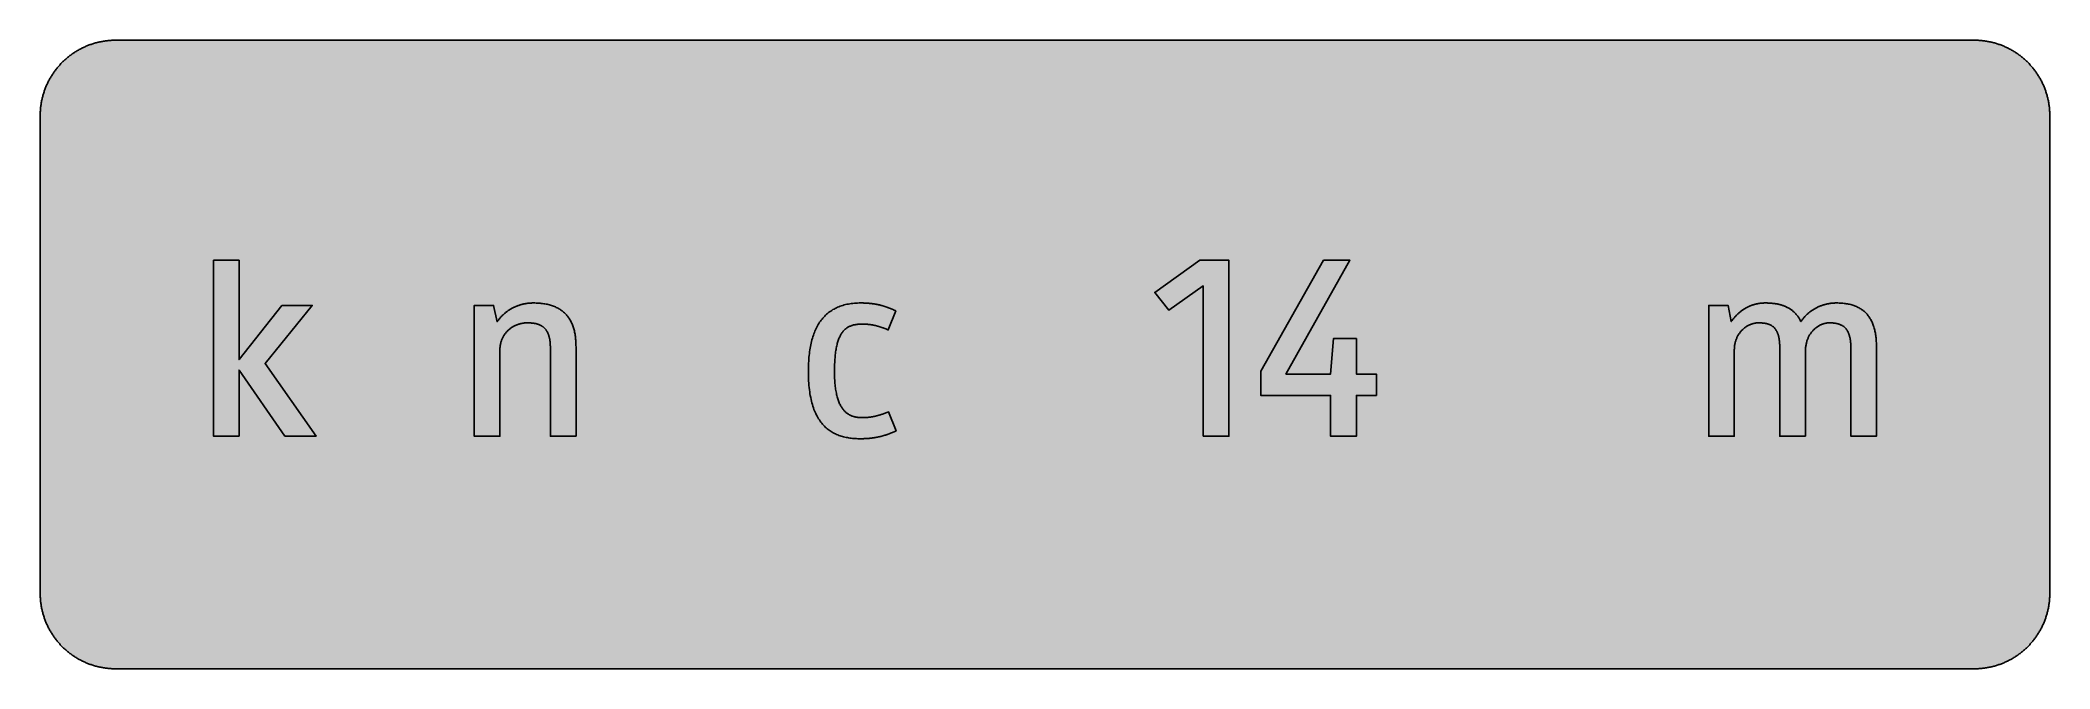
# Model space of a CAD drawing. Header units: millimetres. Extents: x 0 to 564, y 0 to 176.
import ezdxf

# ---------------------------------------------------------------- set-up
doc = ezdxf.new("R2010")
doc.units = ezdxf.units.MM

msp = doc.modelspace()

# ---------------------------------------------------------------- hatches: boundary and pattern name
for color, points in [(254, [(21.2189, 0.0536), (20.955, 0.0533), (20.6934, 0.0584), (20.4292, 0.066), (20.1676, 0.0787), (19.906, 0.094), (19.6469, 0.1118), (19.3853, 0.1321), (19.1262, 0.1549), (18.8671, 0.1829), (18.608, 0.2134), (18.349, 0.2464), (18.0924, 0.2845), (17.8359, 0.3251), (17.5793, 0.3683), (17.3253, 0.414), (17.0688, 0.4623), (16.8148, 0.5156), (16.5633, 0.5715), (16.3093, 0.6299), (16.0579, 0.6909), (15.809, 0.7544), (15.56, 0.823), (15.3111, 0.8941), (15.0622, 0.9677), (14.8158, 1.0439), (14.5694, 1.1227), (14.3256, 1.2065), (14.0818, 1.2903), (13.8379, 1.3792), (13.5966, 1.4707), (13.3579, 1.5646), (13.1191, 1.6637), (12.8803, 1.7628), (12.6441, 1.8669), (12.4079, 1.9736), (12.1742, 2.0803), (11.9405, 2.192), (11.7094, 2.3089), (11.4808, 2.4257), (11.2522, 2.5451), (11.0236, 2.6695), (10.7975, 2.794), (10.574, 2.9235), (10.3505, 3.0556), (10.1295, 3.1877), (9.9111, 3.3249), (9.6926, 3.4646), (9.4742, 3.6068), (9.2608, 3.7541), (9.0475, 3.9014), (8.8341, 4.0513), (8.6258, 4.2037), (8.4176, 4.3612), (8.2118, 4.5187), (8.0061, 4.6812), (7.8029, 4.8438), (7.6022, 5.0114), (7.4041, 5.1816), (7.206, 5.3518), (7.0129, 5.527), (6.8174, 5.7048), (6.6269, 5.8826), (6.4389, 6.0655), (6.2509, 6.2509), (6.0655, 6.4389), (5.8852, 6.6269), (5.7048, 6.8174), (5.527, 7.0104), (5.3518, 7.206), (5.1816, 7.4041), (5.0114, 7.6022), (4.8463, 7.8029), (4.6812, 8.0061), (4.5187, 8.2118), (4.3612, 8.4176), (4.2062, 8.6258), (4.0513, 8.8341), (3.9014, 9.0475), (3.7541, 9.2608), (3.6068, 9.4742), (3.4646, 9.6926), (3.3249, 9.9085), (3.1877, 10.1295), (3.0556, 10.3505), (2.9235, 10.574), (2.794, 10.7975), (2.6695, 11.0236), (2.5451, 11.2522), (2.4257, 11.4808), (2.3063, 11.7094), (2.192, 11.9405), (2.0803, 12.1742), (1.971, 12.4079), (1.8669, 12.6441), (1.7628, 12.8803), (1.6637, 13.1191), (1.5646, 13.3579), (1.4707, 13.5966), (1.3792, 13.8379), (1.2903, 14.0818), (1.2065, 14.3256), (1.1227, 14.5694), (1.0439, 14.8158), (0.9652, 15.0622), (0.8915, 15.3111), (0.823, 15.56), (0.7544, 15.809), (0.6883, 16.0604), (0.6274, 16.3093), (0.569, 16.5633), (0.5131, 16.8148), (0.4623, 17.0688), (0.4115, 17.3253), (0.3658, 17.5793), (0.3226, 17.8359), (0.2819, 18.0924), (0.2464, 18.3515), (0.2134, 18.608), (0.1829, 18.8671), (0.1549, 19.1262), (0.1295, 19.3878), (0.1092, 19.6469), (0.0914, 19.9085), (0.0762, 20.1701), (0.066, 20.4318), (0.0584, 20.6934), (0.0533, 20.955), (0.0508, 21.2192), (0.0522, 155.2758), (0.0533, 155.5369), (0.0584, 155.8011), (0.066, 156.0627), (0.0762, 156.3243), (0.0914, 156.5859), (0.1092, 156.845), (0.1295, 157.1066), (0.1549, 157.3657), (0.1829, 157.6248), (0.2134, 157.8839), (0.2464, 158.1429), (0.2819, 158.3995), (0.3226, 158.656), (0.3658, 158.9126), (0.4115, 159.1691), (0.4623, 159.4231), (0.5131, 159.6771), (0.569, 159.9286), (0.6274, 160.1826), (0.6883, 160.434), (0.7544, 160.6829), (0.823, 160.9344), (0.8915, 161.1833), (0.9652, 161.4297), (1.0439, 161.6761), (1.1227, 161.9225), (1.2065, 162.1663), (1.2903, 162.4101), (1.3792, 162.654), (1.4707, 162.8953), (1.5646, 163.134), (1.6637, 163.3728), (1.7628, 163.6116), (1.8669, 163.8478), (1.971, 164.084), (2.0803, 164.3177), (2.192, 164.5514), (2.3063, 164.7825), (2.4257, 165.0111), (2.5451, 165.2397), (2.6695, 165.4683), (2.794, 165.6944), (2.9235, 165.9179), (3.0556, 166.1414), (3.1877, 166.3624), (3.3249, 166.5834), (3.4646, 166.7993), (3.6068, 167.0177), (3.7541, 167.2311), (3.9014, 167.4444), (4.0513, 167.6578), (4.2062, 167.8661), (4.3612, 168.0743), (4.5187, 168.2801), (4.6812, 168.4858), (4.8463, 168.689), (5.0114, 168.8897), (5.1816, 169.0878), (5.3518, 169.2859), (5.527, 169.4815), (5.7048, 169.6745), (5.8852, 169.865), (6.0655, 170.053), (6.2509, 170.241), (6.4389, 170.4264), (6.6269, 170.6093), (6.8174, 170.7871), (7.0129, 170.9649), (7.206, 171.1401), (7.4041, 171.3103), (7.6022, 171.4805), (7.8029, 171.6481), (8.0061, 171.8107), (8.2118, 171.9732), (8.4176, 172.1307), (8.6258, 172.2882), (8.8341, 172.4406), (9.0475, 172.5905), (9.2608, 172.7378), (9.4742, 172.8851), (9.6926, 173.0273), (9.9111, 173.167), (10.1295, 173.3042), (10.3505, 173.4388), (10.574, 173.5684), (10.7975, 173.6979), (11.0236, 173.8249), (11.2522, 173.9468), (11.4808, 174.0662), (11.7094, 174.1856), (11.9405, 174.2999), (12.1742, 174.4116), (12.4079, 174.5209), (12.6441, 174.625), (12.8803, 174.7291), (13.1191, 174.8307), (13.3579, 174.9273), (13.5966, 175.0212), (13.8379, 175.1127), (14.0818, 175.2016), (14.3256, 175.2879), (14.5694, 175.3692), (14.8158, 175.4505), (15.0622, 175.5267), (15.3111, 175.6004), (15.56, 175.6715), (15.809, 175.7375), (16.0579, 175.8036), (16.3093, 175.8645), (16.5633, 175.9229), (16.8148, 175.9788), (17.0688, 176.0296), (17.3253, 176.0804), (17.5793, 176.1261), (17.8359, 176.1693), (18.0924, 176.21), (18.349, 176.2455), (18.608, 176.2785), (18.8671, 176.309), (19.1262, 176.337), (19.3853, 176.3624), (19.6469, 176.3827), (19.906, 176.4005), (20.1676, 176.4157), (20.4292, 176.4259), (20.6934, 176.4335), (20.955, 176.4386), (21.2166, 176.4411), (543.33, 176.4425), (543.5905, 176.4386), (543.8546, 176.4335), (544.1163, 176.4259), (544.3779, 176.4157), (544.6395, 176.4005), (544.9011, 176.3827), (545.1602, 176.3624), (545.4218, 176.337), (545.6809, 176.309), (545.94, 176.2785), (546.1965, 176.2455), (546.4556, 176.21), (546.7121, 176.1693), (546.9687, 176.1261), (547.2227, 176.0804), (547.4767, 176.0296), (547.7307, 175.9788), (547.9847, 175.9229), (548.2361, 175.8645), (548.4876, 175.8036), (548.7391, 175.7375), (548.988, 175.6715), (549.2369, 175.6004), (549.4858, 175.5267), (549.7322, 175.4505), (549.9786, 175.3692), (550.2224, 175.2879), (550.4663, 175.2016), (550.7076, 175.1127), (550.9489, 175.0212), (551.1902, 174.9273), (551.4289, 174.8307), (551.6677, 174.7291), (551.9039, 174.625), (552.1401, 174.5209), (552.3738, 174.4116), (552.6075, 174.2999), (552.8386, 174.1856), (553.0672, 174.0662), (553.2958, 173.9468), (553.5244, 173.8249), (553.7505, 173.6979), (553.974, 173.5684), (554.1975, 173.4388), (554.4185, 173.3042), (554.6369, 173.167), (554.8554, 173.0273), (555.0738, 172.8851), (555.2872, 172.7378), (555.5005, 172.5905), (555.7139, 172.4406), (555.9222, 172.2882), (556.1305, 172.1307), (556.3362, 171.9732), (556.5419, 171.8107), (556.7451, 171.6481), (556.9458, 171.4805), (557.1439, 171.3103), (557.342, 171.1401), (557.5376, 170.9649), (557.7307, 170.7871), (557.9212, 170.6093), (558.1091, 170.4264), (558.2971, 170.241), (558.4825, 170.053), (558.6628, 169.865), (558.8432, 169.6745), (559.021, 169.4815), (559.1962, 169.2859), (559.3664, 169.0878), (559.5366, 168.8897), (559.7017, 168.689), (559.8668, 168.4858), (560.0294, 168.2801), (560.1868, 168.0743), (560.3418, 167.8661), (560.4967, 167.6578), (560.6466, 167.4444), (560.7939, 167.2311), (560.9387, 167.0177), (561.0835, 166.7993), (561.2232, 166.5834), (561.3603, 166.3624), (561.4924, 166.1414), (561.6245, 165.9179), (561.754, 165.6944), (561.8785, 165.4683), (562.0029, 165.2397), (562.1223, 165.0111), (562.2392, 164.7825), (562.3535, 164.5514), (562.4652, 164.3177), (562.5744, 164.084), (562.6811, 163.8478), (562.7853, 163.6116), (562.8843, 163.3728), (562.9808, 163.134), (563.0774, 162.8953), (563.1688, 162.654), (563.2552, 162.4101), (563.3415, 162.1663), (563.4253, 161.9225), (563.5041, 161.6761), (563.5803, 161.4297), (563.6539, 161.1833), (563.7251, 160.9344), (563.7936, 160.6829), (563.8571, 160.434), (563.9181, 160.1826), (563.9765, 159.9286), (564.0324, 159.6771), (564.0857, 159.4231), (564.134, 159.1691), (564.1797, 158.9126), (564.2229, 158.656), (564.2635, 158.3995), (564.2991, 158.1429), (564.3347, 157.8839), (564.3651, 157.6248), (564.3931, 157.3657), (564.4159, 157.1066), (564.4363, 156.845), (564.454, 156.5859), (564.4693, 156.3243), (564.482, 156.0627), (564.4896, 155.8011), (564.4947, 155.5369), (564.4947, 155.2753), (564.4966, 21.2203), (564.4947, 20.955), (564.4896, 20.6934), (564.482, 20.4318), (564.4693, 20.1701), (564.454, 19.9085), (564.4363, 19.6469), (564.4159, 19.3878), (564.3931, 19.1262), (564.3651, 18.8671), (564.3347, 18.608), (564.2991, 18.3515), (564.2635, 18.0924), (564.2229, 17.8359), (564.1797, 17.5793), (564.134, 17.3253), (564.0857, 17.0688), (564.0324, 16.8148), (563.9765, 16.5633), (563.9181, 16.3093), (563.8571, 16.0604), (563.7936, 15.809), (563.7251, 15.56), (563.6539, 15.3111), (563.5803, 15.0622), (563.5041, 14.8158), (563.4253, 14.5694), (563.3415, 14.3256), (563.2552, 14.0818), (563.1688, 13.8379), (563.0774, 13.5966), (562.9808, 13.3579), (562.8843, 13.1191), (562.7853, 12.8803), (562.6811, 12.6441), (562.5744, 12.4079), (562.4652, 12.1742), (562.3535, 11.9405), (562.2392, 11.7094), (562.1223, 11.4808), (562.0029, 11.2522), (561.8785, 11.0236), (561.754, 10.7975), (561.6245, 10.574), (561.4924, 10.3505), (561.3603, 10.1295), (561.2232, 9.9085), (561.0835, 9.6926), (560.9387, 9.4742), (560.7939, 9.2608), (560.6466, 9.0475), (560.4967, 8.8341), (560.3418, 8.6258), (560.1868, 8.4176), (560.0294, 8.2118), (559.8668, 8.0061), (559.7017, 7.8029), (559.5366, 7.6022), (559.3664, 7.4041), (559.1962, 7.206), (559.021, 7.0104), (558.8432, 6.8174), (558.6628, 6.6269), (558.4825, 6.4389), (558.2971, 6.2509), (558.1091, 6.0655), (557.9212, 5.8826), (557.7307, 5.7048), (557.5376, 5.527), (557.342, 5.3518), (557.1439, 5.1816), (556.9458, 5.0114), (556.7451, 4.8438), (556.5419, 4.6812), (556.3362, 4.5187), (556.1305, 4.3612), (555.9222, 4.2037), (555.7139, 4.0513), (555.5005, 3.9014), (555.2872, 3.7541), (555.0738, 3.6068), (554.8554, 3.4646), (554.6369, 3.3249), (554.4185, 3.1877), (554.1975, 3.0556), (553.974, 2.9235), (553.7505, 2.794), (553.5244, 2.6695), (553.2958, 2.5451), (553.0672, 2.4257), (552.8386, 2.3089), (552.6075, 2.192), (552.3738, 2.0803), (552.1401, 1.9736), (551.9039, 1.8669), (551.6677, 1.7628), (551.4289, 1.6637), (551.1902, 1.5646), (550.9489, 1.4707), (550.7076, 1.3792), (550.4663, 1.2903), (550.2224, 1.2065), (549.9786, 1.1227), (549.7322, 1.0439), (549.4858, 0.9677), (549.2369, 0.8941), (548.988, 0.823), (548.7391, 0.7544), (548.4876, 0.6909), (548.2361, 0.6299), (547.9847, 0.5715), (547.7307, 0.5156), (547.4767, 0.4623), (547.2227, 0.414), (546.9687, 0.3683), (546.7121, 0.3251), (546.4556, 0.2845), (546.1965, 0.2464), (545.94, 0.2134), (545.6809, 0.1829), (545.4218, 0.1549), (545.1602, 0.1321), (544.9011, 0.1118), (544.6395, 0.094), (544.3779, 0.0787), (544.1163, 0.066), (543.8546, 0.0584), (543.5905, 0.0533), (543.3289, 0.0533)]), (59, [(55.9333, 65.3175), (55.9333, 83.8726), (68.7737, 65.3175), (77.5229, 65.3175), (63.1994, 85.7067), (76.4646, 102.005), (67.9263, 102.005), (55.9333, 86.8355), (55.9333, 114.705), (48.7355, 114.705), (48.7355, 65.3175)]), (59, [(326.7244, 65.3175), (333.9207, 65.3175), (333.9207, 114.705), (325.7381, 114.705), (313.1083, 105.6746), (317.059, 100.6641), (326.7244, 107.5087)]), (59, [(375.3376, 76.7468), (375.3376, 82.744), (369.7633, 82.744), (369.7633, 92.692), (363.2729, 92.692), (362.4957, 82.744), (349.9376, 82.744), (367.9292, 114.705), (360.5209, 114.705), (342.882, 83.59), (342.882, 76.7468), (362.4957, 76.7468), (362.4957, 65.3175), (369.7633, 65.3175), (369.7633, 76.7468)]), (59, [(150.5479, 65.3175), (150.5479, 90.4335), (150.5433, 90.8075), (150.5356, 91.1758), (150.5229, 91.5391), (150.5026, 91.8947), (150.4772, 92.2477), (150.4467, 92.5932), (150.4112, 92.9335), (150.3705, 93.2688), (150.3223, 93.599), (150.2689, 93.9216), (150.2105, 94.2391), (150.147, 94.5515), (150.0784, 94.8588), (150.0022, 95.1586), (149.921, 95.4557), (149.8346, 95.7428), (149.7406, 96.0272), (149.6441, 96.3066), (149.54, 96.5784), (149.4282, 96.8451), (149.3139, 97.1042), (149.192, 97.3582), (149.065, 97.6097), (148.9329, 97.851), (148.7932, 98.0897), (148.6484, 98.3209), (148.496, 98.5469), (148.3411, 98.7654), (148.1785, 98.9813), (148.0083, 99.1895), (147.8331, 99.3902), (147.6527, 99.5883), (147.4673, 99.7788), (147.2743, 99.9617), (147.0762, 100.142), (146.8704, 100.3148), (146.6596, 100.4799), (146.4437, 100.6424), (146.2202, 100.7974), (145.9916, 100.9447), (145.7579, 101.0895), (145.5166, 101.2266), (145.2677, 101.3562), (145.0137, 101.4832), (144.7546, 101.6), (144.4879, 101.7143), (144.2161, 101.821), (143.9393, 101.9226), (143.6548, 102.0166), (143.3627, 102.1055), (143.0655, 102.1893), (142.7607, 102.2655), (142.4508, 102.3366), (142.1359, 102.4001), (141.8133, 102.4585), (141.4856, 102.5119), (141.1503, 102.5576), (140.8074, 102.5982), (140.4595, 102.6312), (140.1039, 102.6592), (139.7432, 102.682), (139.3774, 102.6973), (139.004, 102.7074), (138.623, 102.71), (138.4376, 102.7074), (138.2522, 102.7049), (138.0668, 102.6973), (137.8839, 102.6897), (137.6985, 102.677), (137.5156, 102.6643), (137.3327, 102.649), (137.1498, 102.6287), (136.967, 102.6084), (136.7866, 102.5855), (136.6037, 102.5576), (136.4234, 102.5296), (136.2431, 102.4966), (136.0627, 102.4636), (135.8824, 102.428), (135.7046, 102.3874), (135.5268, 102.3468), (135.349, 102.3036), (135.1712, 102.2553), (134.9959, 102.2071), (134.8207, 102.1537), (134.6479, 102.1004), (134.4727, 102.0445), (134.3, 101.9835), (134.1272, 101.9226), (133.9571, 101.8565), (133.7869, 101.788), (133.6192, 101.7194), (133.4491, 101.6457), (133.284, 101.5721), (133.1163, 101.4933), (132.9512, 101.412), (132.7887, 101.3308), (132.6236, 101.2444), (132.4635, 101.1555), (132.3035, 101.0641), (132.1435, 100.9701), (131.986, 100.8736), (131.8285, 100.7745), (131.6736, 100.6729), (131.5187, 100.5688), (131.3663, 100.4621), (131.2139, 100.3529), (131.064, 100.2386), (130.9141, 100.1243), (130.7668, 100.0074), (130.622, 99.8855), (130.4773, 99.7636), (130.3325, 99.6366), (130.1928, 99.507), (130.0531, 99.375), (129.9134, 99.2429), (129.7788, 99.1057), (129.6441, 98.966), (129.5095, 98.8238), (129.3774, 98.679), (129.2479, 98.5291), (129.1209, 98.3793), (128.9939, 98.2269), (128.8694, 98.0694), (128.7475, 97.9119), (128.6281, 97.7494), (128.5088, 97.5843), (128.3919, 97.4166), (127.405, 102.005), (121.9729, 102.005), (121.9729, 65.3175), (129.1689, 65.3175), (129.1689, 89.3752), (129.1717, 89.6239), (129.1793, 89.8677), (129.1946, 90.109), (129.2174, 90.3453), (129.2428, 90.5764), (129.2758, 90.805), (129.3165, 91.0285), (129.3597, 91.247), (129.4079, 91.4629), (129.4638, 91.6737), (129.5222, 91.8794), (129.5883, 92.0826), (129.6568, 92.2807), (129.7305, 92.4738), (129.8092, 92.6643), (129.8931, 92.8497), (129.982, 93.03), (130.0734, 93.2078), (130.1699, 93.3806), (130.269, 93.5507), (130.3731, 93.7158), (130.4823, 93.8759), (130.5941, 94.0333), (130.7084, 94.1857), (130.8278, 94.3356), (130.9497, 94.4804), (131.0742, 94.6201), (131.2012, 94.7572), (131.3332, 94.8919), (131.4679, 95.0189), (131.605, 95.1459), (131.7447, 95.2652), (131.8844, 95.3821), (132.0292, 95.4964), (132.1765, 95.6056), (132.3238, 95.7097), (132.4737, 95.8113), (132.6261, 95.9104), (132.781, 96.0044), (132.936, 96.0933), (133.0935, 96.1796), (133.2535, 96.2609), (133.4135, 96.3397), (133.5735, 96.4159), (133.7361, 96.487), (133.8986, 96.553), (134.0637, 96.6165), (134.2288, 96.6775), (134.3939, 96.7334), (134.559, 96.7842), (134.7241, 96.8324), (134.8918, 96.8781), (135.0569, 96.9188), (135.2245, 96.9569), (135.3896, 96.9924), (135.5573, 97.0204), (135.7224, 97.0483), (135.8875, 97.0712), (136.05, 97.0915), (136.2151, 97.1067), (136.3777, 97.1194), (136.5377, 97.1271), (136.7003, 97.1321), (136.8577, 97.1347), (137.0609, 97.1347), (137.2616, 97.1296), (137.4597, 97.122), (137.6528, 97.1144), (137.8433, 97.1017), (138.0287, 97.0864), (138.2141, 97.0686), (138.3944, 97.0483), (138.5697, 97.0255), (138.745, 97.0001), (138.9151, 96.9696), (139.0828, 96.9366), (139.2453, 96.901), (139.4054, 96.8629), (139.5628, 96.8223), (139.7178, 96.7765), (139.8702, 96.7283), (140.0175, 96.6775), (140.1597, 96.6216), (140.302, 96.5632), (140.4391, 96.5022), (140.5738, 96.4387), (140.7058, 96.3701), (140.8354, 96.299), (140.9598, 96.2228), (141.0818, 96.1441), (141.1986, 96.0603), (141.3154, 95.9739), (141.4272, 95.885), (141.5364, 95.791), (141.6406, 95.692), (141.7447, 95.5904), (141.8438, 95.4862), (141.9403, 95.377), (142.0317, 95.2627), (142.1232, 95.1459), (142.2095, 95.0265), (142.2908, 94.8995), (142.3721, 94.7699), (142.4483, 94.6379), (142.5219, 94.5007), (142.5931, 94.3585), (142.6616, 94.2111), (142.7251, 94.0613), (142.7861, 93.9063), (142.8445, 93.7463), (142.8979, 93.5838), (142.9512, 93.4136), (142.9995, 93.2409), (143.0452, 93.0631), (143.0858, 92.8827), (143.1239, 92.6948), (143.162, 92.5043), (143.1925, 92.3087), (143.223, 92.108), (143.2509, 91.9023), (143.2738, 91.6915), (143.2941, 91.4756), (143.3093, 91.2571), (143.3246, 91.0311), (143.3347, 90.7999), (143.3424, 90.5662), (143.3474, 90.3249), (143.35, 90.0786), (143.3505, 65.3175)]), (59, [(230.9096, 70.5372), (230.7285, 70.5383), (230.5507, 70.5409), (230.3729, 70.5485), (230.1926, 70.5587), (230.0148, 70.5714), (229.837, 70.5866), (229.6592, 70.6069), (229.4814, 70.6298), (229.3036, 70.6577), (229.1283, 70.6907), (228.9531, 70.7263), (228.7778, 70.7669), (228.6051, 70.8127), (228.4324, 70.8609), (228.2596, 70.9168), (228.0895, 70.9778), (227.9193, 71.0413), (227.7516, 71.1124), (227.5865, 71.1911), (227.4214, 71.2724), (227.2589, 71.3613), (227.0963, 71.4578), (226.9363, 71.5594), (226.7788, 71.6661), (226.6239, 71.7829), (226.4715, 71.9049), (226.3191, 72.0344), (226.1692, 72.169), (226.0244, 72.3138), (225.8797, 72.4662), (225.74, 72.6262), (225.6003, 72.7939), (225.4631, 72.9691), (225.331, 73.1545), (225.2015, 73.3476), (225.0745, 73.5508), (224.95, 73.7616), (224.8306, 73.98), (224.7138, 74.2112), (224.5995, 74.4499), (224.4903, 74.6989), (224.3836, 74.9579), (224.2795, 75.2272), (224.1804, 75.504), (224.0864, 75.7936), (223.995, 76.0959), (223.9086, 76.4057), (223.8248, 76.7283), (223.7461, 77.0611), (223.6724, 77.404), (223.6038, 77.7596), (223.5378, 78.1279), (223.4768, 78.5089), (223.4235, 78.9), (223.3727, 79.3039), (223.327, 79.7204), (223.2863, 80.1472), (223.2482, 80.5891), (223.2203, 81.0438), (223.1949, 81.5111), (223.1746, 81.9937), (223.1593, 82.489), (223.1517, 82.997), (223.1492, 83.5177), (223.1517, 84.0435), (223.1568, 84.5566), (223.1695, 85.0544), (223.1847, 85.5396), (223.205, 86.012), (223.2304, 86.4692), (223.2609, 86.9163), (223.2939, 87.3506), (223.332, 87.7697), (223.3752, 88.1786), (223.4209, 88.5749), (223.4717, 88.961), (223.5276, 89.3343), (223.586, 89.695), (223.6495, 90.0455), (223.7181, 90.3834), (223.7892, 90.711), (223.8654, 91.026), (223.9442, 91.3333), (224.028, 91.628), (224.1144, 91.9124), (224.2058, 92.1868), (224.2998, 92.4535), (224.3988, 92.7075), (224.5004, 92.9513), (224.6071, 93.1875), (224.7163, 93.4136), (224.8306, 93.6295), (224.9475, 93.8378), (225.0669, 94.0384), (225.1913, 94.2289), (225.3183, 94.4093), (225.4479, 94.5845), (225.5825, 94.7496), (225.7196, 94.9071), (225.8619, 95.057), (226.0041, 95.1992), (226.1514, 95.3338), (226.3013, 95.4608), (226.4562, 95.5802), (226.6112, 95.6945), (226.7712, 95.8012), (226.9338, 95.9002), (227.1014, 95.9942), (227.269, 96.0806), (227.4392, 96.1619), (227.6145, 96.2381), (227.7923, 96.3066), (227.9726, 96.3701), (228.1555, 96.4286), (228.3409, 96.4844), (228.5289, 96.5327), (228.7194, 96.5759), (228.9124, 96.614), (229.108, 96.647), (229.3061, 96.6775), (229.5068, 96.7029), (229.71, 96.7257), (229.9157, 96.7435), (230.124, 96.7588), (230.3348, 96.7689), (230.5482, 96.7765), (230.7615, 96.7816), (230.98, 96.7816), (231.0994, 96.7816), (231.2162, 96.7816), (231.333, 96.7791), (231.4499, 96.7765), (231.5642, 96.774), (231.6785, 96.7689), (231.7928, 96.7638), (231.9045, 96.7588), (232.0188, 96.7537), (232.1306, 96.7461), (232.2424, 96.7384), (232.3516, 96.7283), (232.4608, 96.7207), (232.5726, 96.7105), (232.6818, 96.7003), (232.791, 96.6876), (232.8977, 96.6749), (233.0069, 96.6622), (233.1136, 96.647), (233.2228, 96.6343), (233.3295, 96.6191), (233.4362, 96.6013), (233.5428, 96.5835), (233.6521, 96.5657), (233.7587, 96.5479), (233.8654, 96.5276), (233.9721, 96.5073), (234.0788, 96.487), (234.1855, 96.4641), (234.2921, 96.4413), (234.3988, 96.4184), (234.508, 96.3955), (234.6147, 96.3701), (234.7239, 96.3422), (234.8306, 96.3168), (234.9398, 96.2889), (235.0491, 96.2609), (235.1583, 96.2304), (235.2675, 96.2), (235.3767, 96.1695), (235.4885, 96.1365), (235.5977, 96.1034), (235.7095, 96.0704), (235.8212, 96.0374), (235.9355, 96.0018), (236.0473, 95.9637), (236.1616, 95.9282), (236.2784, 95.8901), (236.3927, 95.852), (236.5096, 95.8113), (236.6264, 95.7707), (236.7458, 95.7301), (236.8652, 95.6869), (236.9845, 95.6437), (237.1065, 95.598), (237.2284, 95.5548), (237.3503, 95.5091), (237.4748, 95.4608), (237.6018, 95.4126), (237.7288, 95.3643), (237.8558, 95.3135), (237.9853, 95.2652), (238.1148, 95.2119), (238.2469, 95.1611), (240.3644, 100.5233), (240.2434, 100.5738), (240.124, 100.6272), (240.0046, 100.6805), (239.8852, 100.7339), (239.7633, 100.7847), (239.6439, 100.838), (239.522, 100.8888), (239.4001, 100.9396), (239.2782, 100.9904), (239.1562, 101.0412), (239.0318, 101.092), (238.9073, 101.1428), (238.7829, 101.1936), (238.6584, 101.2419), (238.5314, 101.2927), (238.4044, 101.3409), (238.2749, 101.3892), (238.1479, 101.4349), (238.0183, 101.4832), (237.8862, 101.5289), (237.7542, 101.5746), (237.6221, 101.6203), (237.4875, 101.666), (237.3528, 101.7092), (237.2157, 101.7549), (237.0785, 101.7956), (236.9414, 101.8388), (236.8017, 101.8794), (236.6594, 101.92), (236.5172, 101.9607), (236.3724, 102.0013), (236.2276, 102.0394), (236.0803, 102.0775), (235.9304, 102.1131), (235.7806, 102.1486), (235.6282, 102.1842), (235.4758, 102.2172), (235.3208, 102.2502), (235.1634, 102.2833), (235.0033, 102.3137), (234.8433, 102.3442), (234.6808, 102.3747), (234.5182, 102.4026), (234.3506, 102.4306), (234.1829, 102.456), (234.0127, 102.4788), (233.84, 102.5042), (233.6648, 102.5271), (233.4895, 102.5474), (233.3092, 102.5677), (233.1288, 102.5855), (232.9459, 102.6033), (232.7605, 102.6211), (232.5726, 102.6363), (232.3821, 102.649), (232.189, 102.6617), (231.9934, 102.6719), (231.7979, 102.682), (231.5972, 102.6897), (231.394, 102.6973), (231.1883, 102.7024), (230.98, 102.7074), (230.7692, 102.7074), (230.5558, 102.71), (230.091, 102.7049), (229.6312, 102.6897), (229.1817, 102.6668), (228.7397, 102.6338), (228.3054, 102.5906), (227.8761, 102.5398), (227.457, 102.4788), (227.0455, 102.4077), (226.6417, 102.329), (226.2454, 102.2401), (225.8568, 102.141), (225.4758, 102.0318), (225.0999, 101.915), (224.7341, 101.788), (224.376, 101.6533), (224.0255, 101.506), (223.6826, 101.3511), (223.3447, 101.186), (223.0171, 101.0133), (222.697, 100.8304), (222.3821, 100.6373), (222.0773, 100.4367), (221.7776, 100.2259), (221.488, 100.0049), (221.2035, 99.7737), (220.9267, 99.535), (220.66, 99.2861), (220.3983, 99.0295), (220.1443, 98.7603), (219.898, 98.4834), (219.6592, 98.1989), (219.4255, 97.9018), (219.202, 97.597), (218.9836, 97.2845), (218.7753, 96.9594), (218.5721, 96.6267), (218.3765, 96.2863), (218.1885, 95.9333), (218.0082, 95.5726), (217.8355, 95.2017), (217.6678, 94.8233), (217.5078, 94.4347), (217.358, 94.0359), (217.2132, 93.6269), (217.076, 93.2104), (216.9439, 92.7862), (216.822, 92.3493), (216.7052, 91.9048), (216.596, 91.4502), (216.4944, 90.9879), (216.4004, 90.5129), (216.314, 90.0328), (216.2327, 89.5401), (216.1591, 89.0397), (216.093, 88.5292), (216.0321, 88.0085), (215.9813, 87.4801), (215.9356, 86.9417), (215.8975, 86.3956), (215.867, 85.8393), (215.8416, 85.2729), (215.8238, 84.6963), (215.8136, 84.1121), (215.8111, 83.5177), (215.8162, 82.8192), (215.8289, 82.136), (215.8517, 81.468), (215.8848, 80.8177), (215.9254, 80.1827), (215.9762, 79.563), (216.0346, 78.9584), (216.1032, 78.3717), (216.1794, 77.7977), (216.2632, 77.2389), (216.3572, 76.6953), (216.4563, 76.167), (216.568, 75.6514), (216.6849, 75.151), (216.8093, 74.6658), (216.9414, 74.1934), (217.0836, 73.7362), (217.231, 73.2917), (217.3884, 72.8599), (217.551, 72.4433), (217.7212, 72.0369), (217.899, 71.6458), (218.0844, 71.2673), (218.2774, 70.9016), (218.4756, 70.546), (218.6813, 70.2056), (218.8947, 69.8754), (219.1131, 69.5579), (219.3392, 69.2506), (219.5703, 68.9559), (219.8091, 68.674), (220.0529, 68.4022), (220.3018, 68.1406), (220.5584, 67.8917), (220.82, 67.6529), (221.0892, 67.4243), (221.361, 67.2059), (221.6404, 66.9976), (221.9249, 66.7995), (222.2144, 66.6115), (222.5091, 66.4337), (222.8088, 66.2635), (223.1136, 66.106), (223.4235, 65.9536), (223.7384, 65.8139), (224.0585, 65.6819), (224.3811, 65.5574), (224.7113, 65.4406), (225.0415, 65.3339), (225.3793, 65.2348), (225.7196, 65.1459), (226.0651, 65.0621), (226.4156, 64.9859), (226.7687, 64.9173), (227.1243, 64.8564), (227.4849, 64.803), (227.8482, 64.7573), (228.2165, 64.7167), (228.5873, 64.6836), (228.9607, 64.6582), (229.3366, 64.6354), (229.7176, 64.6227), (230.0986, 64.6125), (230.4847, 64.61), (230.698, 64.6125), (230.9114, 64.6125), (231.1197, 64.6176), (231.3254, 64.6227), (231.5286, 64.6303), (231.7293, 64.6379), (231.9299, 64.6481), (232.1255, 64.6582), (232.3186, 64.6709), (232.5116, 64.6836), (232.7021, 64.6989), (232.8901, 64.7167), (233.0729, 64.7344), (233.2584, 64.7522), (233.4387, 64.7725), (233.6165, 64.7929), (233.7943, 64.8157), (233.9696, 64.8386), (234.1423, 64.864), (234.3125, 64.8894), (234.4826, 64.9173), (234.6503, 64.9453), (234.8154, 64.9757), (234.9779, 65.0062), (235.1405, 65.0367), (235.3005, 65.0672), (235.458, 65.1027), (235.6155, 65.1358), (235.7704, 65.1713), (235.9254, 65.2069), (236.0752, 65.2424), (236.2276, 65.2805), (236.3749, 65.3186), (236.5223, 65.3593), (236.6696, 65.3974), (236.8144, 65.4406), (236.9566, 65.4812), (237.0988, 65.5244), (237.2385, 65.565), (237.3782, 65.6107), (237.5179, 65.6539), (237.6551, 65.6996), (237.7897, 65.7454), (237.9243, 65.7911), (238.059, 65.8368), (238.191, 65.8851), (238.3231, 65.9308), (238.4527, 65.979), (238.5822, 66.0273), (238.7117, 66.0781), (238.8387, 66.1264), (238.9657, 66.1772), (239.0902, 66.228), (239.2172, 66.2762), (239.3417, 66.3296), (239.4661, 66.3804), (239.588, 66.4312), (239.71, 66.482), (239.8319, 66.5353), (239.9538, 66.5861), (240.0732, 66.6394), (240.1951, 66.6928), (240.3145, 66.7436), (240.4339, 66.7969), (238.318, 72.1607), (238.186, 72.1081), (238.0539, 72.0547), (237.9269, 72.0039), (237.7973, 71.9557), (237.6703, 71.9074), (237.5459, 71.8591), (237.4214, 71.8109), (237.297, 71.7652), (237.175, 71.7194), (237.0557, 71.6763), (236.9337, 71.6331), (236.8144, 71.5899), (236.6975, 71.5493), (236.5781, 71.5086), (236.4613, 71.468), (236.3445, 71.4299), (236.2302, 71.3918), (236.1159, 71.3537), (236.0016, 71.3181), (235.8873, 71.2826), (235.7755, 71.247), (235.6637, 71.214), (235.552, 71.181), (235.4402, 71.1505), (235.3285, 71.1175), (235.2167, 71.0895), (235.1075, 71.059), (234.9983, 71.0311), (234.889, 71.0032), (234.7773, 70.9752), (234.6681, 70.9498), (234.5588, 70.9244), (234.4496, 70.899), (234.3404, 70.8762), (234.2337, 70.8533), (234.1245, 70.833), (234.0153, 70.8101), (233.9061, 70.7898), (233.7968, 70.772), (233.6876, 70.7517), (233.5759, 70.7339), (233.4666, 70.7161), (233.3574, 70.7009), (233.2457, 70.6857), (233.1364, 70.6704), (233.0247, 70.6577), (232.9129, 70.6425), (232.8012, 70.6298), (232.6869, 70.6196), (232.5751, 70.6095), (232.4608, 70.5993), (232.3465, 70.5891), (232.2297, 70.5815), (232.1154, 70.5739), (231.9985, 70.5663), (231.8817, 70.5587), (231.7623, 70.5536), (231.6429, 70.5485), (231.5235, 70.546), (231.4016, 70.5409), (231.2797, 70.5383), (231.1578, 70.5383), (231.0333, 70.5358), (230.9089, 70.5358)]), (59, [(495.8457, 65.3175), (495.8457, 88.9522), (495.8461, 89.2175), (495.8563, 89.4766), (495.869, 89.7331), (495.8893, 89.9846), (495.9147, 90.231), (495.9452, 90.4723), (495.9807, 90.711), (496.0188, 90.9422), (496.0645, 91.1708), (496.1153, 91.3943), (496.1687, 91.6127), (496.2271, 91.8286), (496.2906, 92.0369), (496.3592, 92.2426), (496.4303, 92.4433), (496.5065, 92.6414), (496.5852, 92.8319), (496.6691, 93.0199), (496.7554, 93.2028), (496.8469, 93.3806), (496.9408, 93.5558), (497.0399, 93.726), (497.139, 93.8911), (497.2431, 94.0511), (497.3498, 94.2086), (497.4615, 94.361), (497.5733, 94.5083), (497.6876, 94.6531), (497.807, 94.7928), (497.9264, 94.9274), (498.0483, 95.0595), (498.1727, 95.1865), (498.2997, 95.3084), (498.4293, 95.4278), (498.5588, 95.5421), (498.6909, 95.6513), (498.8255, 95.758), (498.9601, 95.8596), (499.0973, 95.9587), (499.2345, 96.0526), (499.3742, 96.1415), (499.5139, 96.2279), (499.6561, 96.3092), (499.7983, 96.3879), (499.9406, 96.4616), (500.0828, 96.5327), (500.2251, 96.5987), (500.3698, 96.6597), (500.5146, 96.7181), (500.6569, 96.7715), (500.8016, 96.8223), (500.9464, 96.8705), (501.0887, 96.9112), (501.2334, 96.9518), (501.3757, 96.9874), (501.5179, 97.0178), (501.6602, 97.0458), (501.7999, 97.0686), (501.9396, 97.089), (502.0767, 97.1067), (502.2139, 97.1194), (502.351, 97.1271), (502.4857, 97.1321), (502.6177, 97.1347), (502.8159, 97.1347), (503.0089, 97.1296), (503.1969, 97.122), (503.3848, 97.1118), (503.5652, 97.0991), (503.7455, 97.0813), (503.9208, 97.0636), (504.0909, 97.0407), (504.2611, 97.0153), (504.4262, 96.9848), (504.5862, 96.9543), (504.7437, 96.9188), (504.8987, 96.8807), (505.0511, 96.84), (505.1984, 96.7943), (505.3406, 96.7461), (505.4829, 96.6953), (505.62, 96.6419), (505.7546, 96.5835), (505.8867, 96.5225), (506.0137, 96.4565), (506.1382, 96.3879), (506.2601, 96.3168), (506.3769, 96.2431), (506.4912, 96.1644), (506.603, 96.0806), (506.7122, 95.9968), (506.8164, 95.9053), (506.918, 95.8139), (507.017, 95.7174), (507.1135, 95.6158), (507.205, 95.5116), (507.2939, 95.4049), (507.3802, 95.2932), (507.4641, 95.1789), (507.5453, 95.0595), (507.6215, 94.9376), (507.6952, 94.8106), (507.7663, 94.6785), (507.8349, 94.5439), (507.9009, 94.4067), (507.9619, 94.2645), (508.0203, 94.1172), (508.0787, 93.9673), (508.1321, 93.8124), (508.1829, 93.6549), (508.2286, 93.4923), (508.2743, 93.3247), (508.3175, 93.1545), (508.3556, 92.9792), (508.3912, 92.8014), (508.4242, 92.616), (508.4572, 92.4306), (508.4851, 92.2376), (508.5105, 92.042), (508.5309, 91.8413), (508.5512, 91.6356), (508.569, 91.4273), (508.5842, 91.2139), (508.5944, 90.9955), (508.6045, 90.7745), (508.6121, 90.5459), (508.6147, 90.3148), (508.6172, 90.0786), (508.6174, 65.3175), (515.8133, 65.3175), (515.8133, 90.4335), (515.8105, 90.7999), (515.8029, 91.1631), (515.7902, 91.5213), (515.7724, 91.8718), (515.7495, 92.2198), (515.7241, 92.5601), (515.6911, 92.898), (515.653, 93.2282), (515.6124, 93.5558), (515.5641, 93.8759), (515.5108, 94.1908), (515.4549, 94.5007), (515.3914, 94.803), (515.3228, 95.1027), (515.2492, 95.3973), (515.1704, 95.6843), (515.0866, 95.9663), (514.9977, 96.2431), (514.9012, 96.5149), (514.8021, 96.7816), (514.6954, 97.0432), (514.5862, 97.2972), (514.4694, 97.5462), (514.3475, 97.79), (514.2179, 98.0288), (514.0858, 98.2599), (513.9461, 98.486), (513.8014, 98.7069), (513.6515, 98.9228), (513.4966, 99.1337), (513.334, 99.3369), (513.1664, 99.535), (512.9936, 99.7255), (512.8133, 99.9134), (512.6304, 100.0938), (512.4374, 100.269), (512.2418, 100.4367), (512.0386, 100.5992), (511.8303, 100.7567), (511.617, 100.9091), (511.396, 101.0539), (511.1699, 101.1936), (510.9362, 101.3257), (510.6975, 101.4527), (510.4536, 101.5746), (510.2022, 101.6889), (509.9431, 101.7981), (509.6815, 101.9023), (509.4097, 101.9988), (509.1354, 102.0902), (508.8534, 102.174), (508.5639, 102.2528), (508.2692, 102.3264), (507.967, 102.3925), (507.6596, 102.4509), (507.3447, 102.5068), (507.0246, 102.5525), (506.697, 102.5957), (506.3617, 102.6287), (506.0213, 102.6592), (505.6759, 102.6795), (505.3203, 102.6973), (504.9596, 102.7049), (504.5939, 102.71), (504.4186, 102.7074), (504.2433, 102.7049), (504.0681, 102.6973), (503.8928, 102.6897), (503.7176, 102.6795), (503.5423, 102.6668), (503.367, 102.6516), (503.1918, 102.6338), (503.0165, 102.6109), (502.8413, 102.5881), (502.666, 102.5627), (502.4933, 102.5347), (502.318, 102.5068), (502.1453, 102.4738), (501.97, 102.4382), (501.7973, 102.4001), (501.6246, 102.3595), (501.4544, 102.3163), (501.2817, 102.2706), (501.1115, 102.2223), (500.9413, 102.174), (500.7712, 102.1207), (500.601, 102.0648), (500.4308, 102.0064), (500.2632, 101.9454), (500.0955, 101.8819), (499.9304, 101.8159), (499.7628, 101.7473), (499.5977, 101.6762), (499.4351, 101.6025), (499.27, 101.5263), (499.1075, 101.4476), (498.9474, 101.3663), (498.7874, 101.2825), (498.6274, 101.1961), (498.4674, 101.1072), (498.3099, 101.0133), (498.155, 100.9193), (497.9975, 100.8228), (497.8451, 100.7212), (497.6927, 100.6196), (497.5403, 100.5129), (497.3904, 100.4037), (497.2406, 100.2944), (497.0932, 100.1801), (496.9459, 100.0633), (496.8011, 99.9439), (496.6564, 99.822), (496.5141, 99.6975), (496.3744, 99.5705), (496.2347, 99.4385), (496.0976, 99.3064), (495.9604, 99.1692), (495.8258, 99.0321), (495.6937, 98.8898), (495.5616, 98.745), (495.4321, 98.5977), (495.3051, 98.4479), (495.1781, 98.2955), (495.0536, 98.1405), (494.9317, 97.9805), (494.8098, 97.8205), (494.6929, 97.6554), (494.5761, 97.4877), (494.4974, 97.6478), (494.4186, 97.8078), (494.3373, 97.9627), (494.251, 98.1151), (494.1646, 98.2675), (494.0757, 98.4148), (493.9843, 98.5622), (493.8903, 98.7044), (493.7938, 98.8466), (493.6947, 98.9838), (493.5931, 99.121), (493.489, 99.253), (493.3823, 99.3851), (493.2756, 99.5121), (493.1639, 99.6391), (493.0496, 99.7636), (492.9353, 99.883), (492.8159, 100.0023), (492.694, 100.1166), (492.572, 100.2309), (492.445, 100.3427), (492.318, 100.4494), (492.186, 100.5561), (492.0539, 100.6602), (491.9167, 100.7593), (491.7796, 100.8583), (491.6399, 100.9548), (491.4951, 101.0463), (491.3503, 101.1377), (491.2004, 101.2266), (491.0506, 101.313), (490.8982, 101.3943), (490.7407, 101.4755), (490.5832, 101.5543), (490.4232, 101.6305), (490.2581, 101.7016), (490.093, 101.7727), (489.9228, 101.8413), (489.7526, 101.9048), (489.5799, 101.9683), (489.4021, 102.0293), (489.2243, 102.0877), (489.0414, 102.141), (488.8586, 102.1944), (488.6706, 102.2452), (488.4826, 102.2934), (488.2896, 102.3366), (488.0966, 102.3798), (487.8984, 102.4204), (487.7003, 102.456), (487.4971, 102.4915), (487.2914, 102.5246), (487.0856, 102.5525), (486.8748, 102.5804), (486.6615, 102.6058), (486.4456, 102.6262), (486.2271, 102.6465), (486.0087, 102.6617), (485.7852, 102.677), (485.5591, 102.6897), (485.3305, 102.6973), (485.0968, 102.7049), (484.8631, 102.7074), (484.6269, 102.71), (484.4542, 102.7074), (484.284, 102.7049), (484.1113, 102.6973), (483.9411, 102.6897), (483.7709, 102.677), (483.6008, 102.6643), (483.4306, 102.649), (483.2604, 102.6287), (483.0902, 102.6084), (482.9226, 102.5855), (482.7524, 102.5576), (482.5848, 102.5296), (482.4171, 102.4992), (482.2495, 102.4636), (482.0844, 102.428), (481.9167, 102.3899), (481.7516, 102.3493), (481.5865, 102.3036), (481.424, 102.2579), (481.2589, 102.2096), (481.0963, 102.1563), (480.9338, 102.1029), (480.7737, 102.047), (480.6112, 101.9861), (480.4512, 101.9251), (480.2911, 101.8616), (480.1337, 101.7956), (479.9762, 101.7245), (479.8187, 101.6533), (479.6638, 101.5771), (479.5088, 101.5009), (479.3539, 101.4222), (479.2015, 101.3384), (479.0491, 101.2546), (478.8967, 101.1657), (478.7468, 101.0768), (478.597, 100.9828), (478.4496, 100.8888), (478.3023, 100.7897), (478.155, 100.6907), (478.0102, 100.5865), (477.8654, 100.4824), (477.7232, 100.3732), (477.581, 100.2614), (477.4413, 100.1497), (477.3016, 100.0328), (477.1644, 99.9134), (477.0272, 99.7915), (476.8926, 99.6671), (476.758, 99.5401), (476.6259, 99.4105), (476.4938, 99.2784), (476.3643, 99.1438), (476.2348, 99.0067), (476.1078, 98.867), (475.9833, 98.7247), (475.8588, 98.5799), (475.7369, 98.4326), (475.615, 98.2802), (475.4956, 98.1278), (475.3762, 97.9729), (475.2594, 97.8129), (475.1451, 97.6528), (475.0308, 97.4877), (474.1153, 102.005), (468.6833, 102.005), (468.6833, 65.3175), (475.8792, 65.3175), (475.8792, 89.3752), (475.8817, 89.6239), (475.8893, 89.8677), (475.9046, 90.109), (475.9249, 90.3453), (475.9503, 90.5764), (475.9808, 90.805), (476.0163, 91.0285), (476.057, 91.247), (476.1027, 91.4629), (476.1535, 91.6737), (476.2068, 91.8794), (476.2678, 92.0826), (476.3313, 92.2807), (476.3999, 92.4738), (476.4735, 92.6643), (476.5497, 92.8497), (476.631, 93.03), (476.7148, 93.2078), (476.8037, 93.3806), (476.8952, 93.5507), (476.9891, 93.7158), (477.0882, 93.8759), (477.1898, 94.0333), (477.2965, 94.1857), (477.4032, 94.3356), (477.5149, 94.4804), (477.6292, 94.6201), (477.7435, 94.7572), (477.8629, 94.8919), (477.9848, 95.0189), (478.1067, 95.1459), (478.2337, 95.2652), (478.3607, 95.3821), (478.4903, 95.4964), (478.6224, 95.6056), (478.7544, 95.7097), (478.8891, 95.8113), (479.0237, 95.9104), (479.1608, 96.0044), (479.3005, 96.0933), (479.4377, 96.1796), (479.5799, 96.2609), (479.7196, 96.3397), (479.8619, 96.4159), (480.0041, 96.487), (480.1464, 96.553), (480.2886, 96.6165), (480.4334, 96.6775), (480.5756, 96.7334), (480.7179, 96.7842), (480.8626, 96.8324), (481.0049, 96.8781), (481.1471, 96.9188), (481.2894, 96.9569), (481.4291, 96.9924), (481.5713, 97.0204), (481.711, 97.0483), (481.8482, 97.0712), (481.9853, 97.0915), (482.1225, 97.1067), (482.2571, 97.1194), (482.3892, 97.1271), (482.5213, 97.1321), (482.6508, 97.1347), (482.8464, 97.1347), (483.0394, 97.1296), (483.2299, 97.122), (483.4153, 97.1144), (483.5982, 97.1017), (483.776, 97.0864), (483.9513, 97.0686), (484.124, 97.0483), (484.2916, 97.0255), (484.4567, 97.0001), (484.6193, 96.9696), (484.7768, 96.9366), (484.9317, 96.901), (485.0816, 96.8629), (485.2289, 96.8223), (485.3737, 96.7765), (485.5159, 96.7283), (485.6531, 96.6775), (485.7877, 96.6216), (485.9172, 96.5632), (486.0442, 96.5022), (486.1687, 96.4387), (486.2906, 96.3701), (486.41, 96.299), (486.5243, 96.2228), (486.6361, 96.1441), (486.7427, 96.0603), (486.8494, 95.9739), (486.951, 95.885), (487.0501, 95.791), (487.1441, 95.692), (487.238, 95.5904), (487.3269, 95.4862), (487.4133, 95.377), (487.4971, 95.2627), (487.5759, 95.1459), (487.6546, 95.0265), (487.7283, 94.8995), (487.7994, 94.7699), (487.868, 94.6379), (487.9315, 94.5007), (487.995, 94.3585), (488.0534, 94.2111), (488.1093, 94.0613), (488.1626, 93.9063), (488.2134, 93.7463), (488.2617, 93.5838), (488.3074, 93.4136), (488.348, 93.2409), (488.3887, 93.0631), (488.4242, 92.8827), (488.4572, 92.6948), (488.4877, 92.5043), (488.5157, 92.3087), (488.5411, 92.108), (488.5639, 91.9023), (488.5842, 91.6915), (488.602, 91.4756), (488.6147, 91.2571), (488.6274, 91.0311), (488.6376, 90.7999), (488.6427, 90.5662), (488.6477, 90.3249), (488.6477, 90.0786), (488.6494, 65.3175)])]:
    msp.add_hatch(color=color).paths.add_polyline_path(points)
h = msp.add_hatch(color=59)
h.paths.add_polyline_path([(21.2189, 5.3453), (21.021, 5.3442), (20.8229, 5.3492), (20.6273, 5.3543), (20.4318, 5.3645), (20.2336, 5.3746), (20.0381, 5.3873), (19.8425, 5.4026), (19.6494, 5.4229), (19.4539, 5.4432), (19.2608, 5.4661), (19.0678, 5.4915), (18.8747, 5.5169), (18.6817, 5.5474), (18.4887, 5.5804), (18.2982, 5.6159), (18.1077, 5.6515), (17.9172, 5.6921), (17.7267, 5.7328), (17.5362, 5.776), (17.3482, 5.8217), (17.1602, 5.8699), (16.9723, 5.9207), (16.7869, 5.9741), (16.6014, 6.03), (16.416, 6.0884), (16.2306, 6.1468), (16.0477, 6.2103), (15.8648, 6.2738), (15.6845, 6.3398), (15.5016, 6.4084), (15.3213, 6.4795), (15.1435, 6.5532), (14.9657, 6.6269), (14.7879, 6.7056), (14.6101, 6.7843), (14.4348, 6.8656), (14.2596, 6.9494), (14.0868, 7.0358), (13.9141, 7.1222), (13.7439, 7.2136), (13.5712, 7.305), (13.4036, 7.4016), (13.2359, 7.4981), (13.0683, 7.5946), (12.9007, 7.6962), (12.7356, 7.7978), (12.573, 7.9045), (12.4104, 8.0112), (12.2504, 8.1204), (12.0904, 8.2296), (11.9304, 8.3439), (11.7729, 8.4582), (11.618, 8.575), (11.463, 8.6944), (11.3081, 8.8163), (11.1582, 8.9383), (11.0058, 9.0627), (10.856, 9.1897), (10.7086, 9.3193), (10.5639, 9.4513), (10.4191, 9.5834), (10.2743, 9.718), (10.1321, 9.8552), (9.9924, 9.9924), (9.8527, 10.1346), (9.718, 10.2743), (9.5834, 10.4191), (9.4488, 10.5639), (9.3193, 10.7112), (9.1897, 10.8585), (9.0627, 11.0058), (8.9383, 11.1582), (8.8138, 11.3106), (8.6944, 11.463), (8.575, 11.618), (8.4582, 11.7729), (8.3439, 11.9304), (8.2296, 12.0904), (8.1178, 12.2504), (8.0112, 12.4104), (7.9019, 12.573), (7.7978, 12.7381), (7.6962, 12.9007), (7.5946, 13.0683), (7.4955, 13.2359), (7.399, 13.4036), (7.305, 13.5712), (7.2136, 13.7439), (7.1222, 13.9141), (7.0358, 14.0868), (6.9494, 14.2596), (6.8656, 14.4348), (6.7843, 14.6101), (6.7031, 14.7879), (6.6269, 14.9657), (6.5507, 15.1435), (6.477, 15.3213), (6.4084, 15.5016), (6.3398, 15.6845), (6.2713, 15.8648), (6.2078, 16.0477), (6.1468, 16.2306), (6.0858, 16.416), (6.03, 16.6014), (5.9741, 16.7869), (5.9207, 16.9748), (5.8699, 17.1602), (5.8217, 17.3482), (5.776, 17.5362), (5.7302, 17.7267), (5.6896, 17.9172), (5.6515, 18.1077), (5.6134, 18.2982), (5.5778, 18.4887), (5.5474, 18.6817), (5.5169, 18.8747), (5.4889, 19.0678), (5.4635, 19.2608), (5.4407, 19.4539), (5.4204, 19.6494), (5.4026, 19.845), (5.3873, 20.0406), (5.3721, 20.2362), (5.3619, 20.4318), (5.3543, 20.6273), (5.3467, 20.8255), (5.3442, 21.021), (5.3416, 21.2192), (5.3439, 155.2758), (5.3442, 155.4709), (5.3467, 155.669), (5.3543, 155.8646), (5.3619, 156.0627), (5.3721, 156.2583), (5.3873, 156.4538), (5.4026, 156.6494), (5.4204, 156.8425), (5.4407, 157.038), (5.4635, 157.2311), (5.4889, 157.4267), (5.5169, 157.6197), (5.5474, 157.8102), (5.5778, 158.0032), (5.6134, 158.1937), (5.6515, 158.3868), (5.6896, 158.5773), (5.7302, 158.7652), (5.776, 158.9557), (5.8217, 159.1437), (5.8699, 159.3317), (5.9207, 159.5196), (5.9741, 159.705), (6.03, 159.8905), (6.0858, 160.0759), (6.1468, 160.2613), (6.2078, 160.4442), (6.2713, 160.6271), (6.3398, 160.8074), (6.4084, 160.9903), (6.477, 161.1706), (6.5507, 161.3484), (6.6269, 161.5288), (6.7031, 161.704), (6.7843, 161.8818), (6.8656, 162.0571), (6.9494, 162.2323), (7.0358, 162.4051), (7.1222, 162.5778), (7.2136, 162.7505), (7.305, 162.9207), (7.399, 163.0883), (7.4955, 163.2585), (7.5946, 163.4236), (7.6962, 163.5912), (7.7978, 163.7563), (7.9019, 163.9189), (8.0112, 164.0815), (8.1178, 164.244), (8.2296, 164.4015), (8.3439, 164.5615), (8.4582, 164.719), (8.575, 164.8739), (8.6944, 165.0289), (8.8138, 165.1838), (8.9383, 165.3362), (9.0627, 165.4861), (9.1897, 165.6359), (9.3193, 165.7833), (9.4488, 165.9306), (9.5834, 166.0754), (9.718, 166.2176), (9.8527, 166.3598), (9.9924, 166.4995), (10.1321, 166.6392), (10.2743, 166.7764), (10.4191, 166.911), (10.5639, 167.0431), (10.7086, 167.1726), (10.856, 167.3022), (11.0058, 167.4292), (11.1582, 167.5536), (11.3081, 167.6781), (11.463, 167.7975), (11.618, 167.9169), (11.7729, 168.0337), (11.9304, 168.1505), (12.0904, 168.2623), (12.2504, 168.3741), (12.4104, 168.4833), (12.573, 168.59), (12.7356, 168.6941), (12.9007, 168.7957), (13.0683, 168.8973), (13.2359, 168.9964), (13.4036, 169.0929), (13.5712, 169.1869), (13.7439, 169.2783), (13.9141, 169.3697), (14.0868, 169.4586), (14.2596, 169.5425), (14.4348, 169.6263), (14.6101, 169.7101), (14.7879, 169.7888), (14.9657, 169.865), (15.1435, 169.9412), (15.3213, 170.0149), (15.5016, 170.0835), (15.6845, 170.1546), (15.8648, 170.2206), (16.0477, 170.2841), (16.2306, 170.3451), (16.416, 170.4061), (16.6014, 170.4619), (16.7869, 170.5178), (16.9723, 170.5712), (17.1602, 170.622), (17.3482, 170.6702), (17.5362, 170.7159), (17.7267, 170.7617), (17.9172, 170.8023), (18.1077, 170.8404), (18.2982, 170.8785), (18.4887, 170.9141), (18.6817, 170.9445), (18.8747, 170.975), (19.0678, 171.003), (19.2608, 171.0284), (19.4539, 171.0512), (19.6494, 171.0715), (19.8425, 171.0893), (20.0381, 171.1046), (20.2336, 171.1198), (20.4318, 171.13), (20.6273, 171.1376), (20.8229, 171.1452), (21.021, 171.1477), (21.2166, 171.1503), (543.33, 171.1508), (543.527, 171.1477), (543.7226, 171.1452), (543.9207, 171.1376), (544.1163, 171.13), (544.3118, 171.1198), (544.5074, 171.1046), (544.703, 171.0893), (544.8986, 171.0715), (545.0916, 171.0512), (545.2872, 171.0284), (545.4802, 171.003), (545.6733, 170.975), (545.8663, 170.9445), (546.0594, 170.9141), (546.2499, 170.8785), (546.4404, 170.8404), (546.6309, 170.8023), (546.8214, 170.7617), (547.0093, 170.7159), (547.1998, 170.6702), (547.3878, 170.622), (547.5732, 170.5712), (547.7612, 170.5178), (547.9466, 170.4619), (548.132, 170.4061), (548.3149, 170.3451), (548.5003, 170.2841), (548.6832, 170.2206), (548.8635, 170.1546), (549.0439, 170.0835), (549.2242, 170.0149), (549.4045, 169.9412), (549.5823, 169.865), (549.7601, 169.7888), (549.9379, 169.7101), (550.1132, 169.6263), (550.2885, 169.5425), (550.4612, 169.4586), (550.6339, 169.3697), (550.8041, 169.2783), (550.9743, 169.1869), (551.1444, 169.0929), (551.3121, 168.9964), (551.4797, 168.8973), (551.6448, 168.7957), (551.8099, 168.6941), (551.975, 168.59), (552.1376, 168.4833), (552.2976, 168.3741), (552.4576, 168.2623), (552.6176, 168.1505), (552.7751, 168.0337), (552.9301, 167.9169), (553.085, 167.7975), (553.2374, 167.6781), (553.3898, 167.5536), (553.5397, 167.4292), (553.6895, 167.3022), (553.8368, 167.1726), (553.9842, 167.0431), (554.1289, 166.911), (554.2712, 166.7764), (554.4134, 166.6392), (554.5557, 166.4995), (554.6928, 166.3598), (554.83, 166.2176), (554.9646, 166.0754), (555.0967, 165.9306), (555.2288, 165.7833), (555.3583, 165.6359), (555.4853, 165.4861), (555.6098, 165.3362), (555.7317, 165.1838), (555.8536, 165.0289), (555.973, 164.8739), (556.0898, 164.719), (556.2041, 164.5615), (556.3184, 164.4015), (556.4276, 164.244), (556.5369, 164.0815), (556.6435, 163.9189), (556.7477, 163.7563), (556.8518, 163.5912), (556.9534, 163.4236), (557.0499, 163.2585), (557.1465, 163.0883), (557.243, 162.9207), (557.3344, 162.7505), (557.4233, 162.5778), (557.5122, 162.4051), (557.5986, 162.2323), (557.6824, 162.0571), (557.7637, 161.8818), (557.8424, 161.704), (557.9212, 161.5288), (557.9948, 161.3484), (558.0685, 161.1706), (558.1396, 160.9903), (558.2082, 160.8074), (558.2742, 160.6271), (558.3377, 160.4442), (558.4012, 160.2613), (558.4596, 160.0759), (558.5181, 159.8905), (558.5739, 159.705), (558.6273, 159.5196), (558.6755, 159.3317), (558.7263, 159.1437), (558.7721, 158.9557), (558.8152, 158.7652), (558.8559, 158.5773), (558.8965, 158.3868), (558.9321, 158.1937), (558.9676, 158.0032), (559.0007, 157.8102), (559.0286, 157.6197), (559.0565, 157.4267), (559.0819, 157.2311), (559.1048, 157.038), (559.1251, 156.8425), (559.1454, 156.6494), (559.1607, 156.4538), (559.1734, 156.2583), (559.1835, 156.0627), (559.1937, 155.8646), (559.1988, 155.669), (559.2013, 155.4709), (559.2039, 155.2753), (559.205, 21.2203), (559.2013, 21.021), (559.1988, 20.8255), (559.1937, 20.6273), (559.1835, 20.4318), (559.1734, 20.2362), (559.1607, 20.0406), (559.1454, 19.845), (559.1251, 19.6494), (559.1048, 19.4539), (559.0819, 19.2608), (559.0565, 19.0678), (559.0286, 18.8747), (559.0007, 18.6817), (558.9676, 18.4887), (558.9321, 18.2982), (558.8965, 18.1077), (558.8559, 17.9172), (558.8152, 17.7267), (558.7721, 17.5362), (558.7263, 17.3482), (558.6755, 17.1602), (558.6273, 16.9748), (558.5739, 16.7869), (558.5181, 16.6014), (558.4596, 16.416), (558.4012, 16.2306), (558.3377, 16.0477), (558.2742, 15.8648), (558.2082, 15.6845), (558.1396, 15.5016), (558.0685, 15.3213), (557.9948, 15.1435), (557.9212, 14.9657), (557.8424, 14.7879), (557.7637, 14.6101), (557.6824, 14.4348), (557.5986, 14.2596), (557.5122, 14.0868), (557.4233, 13.9141), (557.3344, 13.7439), (557.243, 13.5712), (557.1465, 13.4036), (557.0499, 13.2359), (556.9534, 13.0683), (556.8518, 12.9007), (556.7477, 12.7381), (556.6435, 12.573), (556.5369, 12.4104), (556.4276, 12.2504), (556.3184, 12.0904), (556.2041, 11.9304), (556.0898, 11.7729), (555.973, 11.618), (555.8536, 11.463), (555.7317, 11.3106), (555.6098, 11.1582), (555.4853, 11.0058), (555.3583, 10.8585), (555.2288, 10.7112), (555.0967, 10.5639), (554.9646, 10.4191), (554.83, 10.2743), (554.6928, 10.1346), (554.5557, 9.9924), (554.4134, 9.8552), (554.2712, 9.718), (554.1289, 9.5834), (553.9842, 9.4513), (553.8368, 9.3193), (553.6895, 9.1897), (553.5397, 9.0627), (553.3898, 8.9383), (553.2374, 8.8163), (553.085, 8.6944), (552.9301, 8.575), (552.7751, 8.4582), (552.6176, 8.3439), (552.4576, 8.2296), (552.2976, 8.1204), (552.1376, 8.0112), (551.975, 7.9045), (551.8099, 7.7978), (551.6448, 7.6962), (551.4797, 7.5946), (551.3121, 7.4981), (551.1444, 7.4016), (550.9743, 7.305), (550.8041, 7.2136), (550.6339, 7.1222), (550.4612, 7.0358), (550.2885, 6.9494), (550.1132, 6.8656), (549.9379, 6.7843), (549.7601, 6.7056), (549.5823, 6.6269), (549.4045, 6.5532), (549.2242, 6.4795), (549.0439, 6.4084), (548.8635, 6.3398), (548.6832, 6.2738), (548.5003, 6.2103), (548.3149, 6.1468), (548.132, 6.0884), (547.9466, 6.03), (547.7612, 5.9741), (547.5732, 5.9207), (547.3878, 5.8699), (547.1998, 5.8217), (547.0093, 5.776), (546.8214, 5.7328), (546.6309, 5.6921), (546.4404, 5.6515), (546.2499, 5.6159), (546.0594, 5.5804), (545.8663, 5.5474), (545.6733, 5.5169), (545.4802, 5.4915), (545.2872, 5.4661), (545.0916, 5.4432), (544.8986, 5.4229), (544.703, 5.4026), (544.5074, 5.3873), (544.3118, 5.3746), (544.1163, 5.3645), (543.9207, 5.3543), (543.7226, 5.3492), (543.527, 5.3442), (543.3289, 5.3442)])
h.paths.add_polyline_path([(21.2189, 12.4008), (20.9906, 12.4028), (20.7645, 12.4104), (20.5384, 12.4257), (20.3149, 12.446), (20.0939, 12.4714), (19.8755, 12.5019), (19.6571, 12.5374), (19.4412, 12.5781), (19.2253, 12.6263), (19.0144, 12.6771), (18.8036, 12.733), (18.5953, 12.7965), (18.3896, 12.8626), (18.1864, 12.9337), (17.9832, 13.0124), (17.7851, 13.0937), (17.5895, 13.1775), (17.3939, 13.269), (17.2034, 13.3655), (17.0155, 13.4645), (16.8275, 13.5687), (16.6446, 13.6754), (16.4643, 13.7897), (16.2865, 13.9065), (16.1138, 14.0259), (15.941, 14.1503), (15.7734, 14.2799), (15.6083, 14.4145), (15.4457, 14.5491), (15.2883, 14.6914), (15.1333, 14.8336), (14.9809, 14.9835), (14.8336, 15.1333), (14.6888, 15.2883), (14.5491, 15.4483), (14.412, 15.6083), (14.2799, 15.7734), (14.1503, 15.941), (14.0259, 16.1138), (13.904, 16.2865), (13.7871, 16.4643), (13.6754, 16.6446), (13.5661, 16.83), (13.462, 17.0155), (13.3629, 17.2034), (13.269, 17.3939), (13.1775, 17.5895), (13.0912, 17.7851), (13.0099, 17.9857), (12.9337, 18.1864), (12.8626, 18.3896), (12.794, 18.5953), (12.733, 18.8036), (12.6771, 19.0144), (12.6238, 19.2278), (12.5781, 19.4412), (12.5349, 19.6571), (12.4993, 19.8755), (12.4689, 20.0965), (12.4435, 20.3175), (12.4231, 20.541), (12.4104, 20.7645), (12.4003, 20.9906), (12.3977, 21.2192), (12.3994, 155.2758), (12.4003, 155.5013), (12.4104, 155.7274), (12.4231, 155.9535), (12.4435, 156.177), (12.4689, 156.398), (12.4993, 156.6164), (12.5349, 156.8348), (12.5781, 157.0507), (12.6238, 157.2666), (12.6771, 157.4775), (12.733, 157.6883), (12.794, 157.8966), (12.8626, 158.1023), (12.9337, 158.3055), (13.0099, 158.5087), (13.0912, 158.7068), (13.1775, 158.9024), (13.269, 159.098), (13.3629, 159.2885), (13.462, 159.479), (13.5661, 159.6644), (13.6754, 159.8473), (13.7871, 160.0276), (13.904, 160.2054), (14.0259, 160.3807), (14.1503, 160.5509), (14.2799, 160.7185), (14.412, 160.8836), (14.5491, 161.0462), (14.6888, 161.2036), (14.8336, 161.3586), (14.9809, 161.511), (15.1333, 161.6583), (15.2883, 161.8031), (15.4457, 161.9428), (15.6083, 162.0799), (15.7734, 162.212), (15.941, 162.3416), (16.1138, 162.466), (16.2865, 162.5879), (16.4643, 162.7048), (16.6446, 162.8165), (16.8275, 162.9258), (17.0155, 163.0299), (17.2034, 163.129), (17.3939, 163.2229), (17.5895, 163.3144), (17.7851, 163.4007), (17.9832, 163.482), (18.1864, 163.5582), (18.3896, 163.6293), (18.5953, 163.6979), (18.8036, 163.7589), (19.0144, 163.8173), (19.2253, 163.8681), (19.4412, 163.9138), (19.6571, 163.957), (19.8755, 163.9926), (20.0939, 164.023), (20.3149, 164.0484), (20.5384, 164.0688), (20.7645, 164.0815), (20.9906, 164.0916), (21.2166, 164.0942), (543.33, 164.0953), (543.5575, 164.0916), (543.7835, 164.0815), (544.007, 164.0688), (544.2306, 164.0484), (544.4515, 164.023), (544.6725, 163.9926), (544.891, 163.957), (545.1069, 163.9138), (545.3202, 163.8681), (545.5336, 163.8173), (545.7444, 163.7589), (545.9527, 163.6979), (546.1584, 163.6293), (546.3616, 163.5582), (546.5623, 163.482), (546.7629, 163.4007), (546.9585, 163.3144), (547.1516, 163.2229), (547.3446, 163.129), (547.5326, 163.0299), (547.718, 162.9258), (547.9034, 162.8165), (548.0837, 162.7048), (548.259, 162.5879), (548.4343, 162.466), (548.607, 162.3416), (548.7746, 162.212), (548.9397, 162.0799), (549.0997, 161.9428), (549.2598, 161.8031), (549.4147, 161.6583), (549.5646, 161.511), (549.7119, 161.3586), (549.8567, 161.2036), (549.9989, 161.0462), (550.1335, 160.8836), (550.2681, 160.7185), (550.3951, 160.5509), (550.5221, 160.3807), (550.6415, 160.2054), (550.7584, 160.0276), (550.8727, 159.8473), (550.9793, 159.6644), (551.0835, 159.479), (551.1825, 159.2885), (551.2791, 159.098), (551.368, 158.9024), (551.4543, 158.7068), (551.5356, 158.5087), (551.6118, 158.3055), (551.6855, 158.1023), (551.7515, 157.8966), (551.8125, 157.6883), (551.8709, 157.4775), (551.9217, 157.2666), (551.9699, 157.0507), (552.0106, 156.8348), (552.0461, 156.6164), (552.0766, 156.398), (552.102, 156.177), (552.1223, 155.9535), (552.1376, 155.7274), (552.1452, 155.5013), (552.1477, 155.2753), (552.1494, 21.2203), (552.1452, 20.9906), (552.1376, 20.7645), (552.1223, 20.541), (552.102, 20.3175), (552.0766, 20.0965), (552.0461, 19.8755), (552.0106, 19.6571), (551.9699, 19.4412), (551.9217, 19.2278), (551.8709, 19.0144), (551.8125, 18.8036), (551.7515, 18.5953), (551.6855, 18.3896), (551.6118, 18.1864), (551.5356, 17.9857), (551.4543, 17.7851), (551.368, 17.5895), (551.2791, 17.3939), (551.1825, 17.2034), (551.0835, 17.0155), (550.9793, 16.83), (550.8727, 16.6446), (550.7584, 16.4643), (550.6415, 16.2865), (550.5221, 16.1138), (550.3951, 15.941), (550.2681, 15.7734), (550.1335, 15.6083), (549.9989, 15.4483), (549.8567, 15.2883), (549.7119, 15.1333), (549.5646, 14.9835), (549.4147, 14.8336), (549.2598, 14.6914), (549.0997, 14.5491), (548.9397, 14.4145), (548.7746, 14.2799), (548.607, 14.1503), (548.4343, 14.0259), (548.259, 13.9065), (548.0837, 13.7897), (547.9034, 13.6754), (547.718, 13.5687), (547.5326, 13.4645), (547.3446, 13.3655), (547.1516, 13.269), (546.9585, 13.1775), (546.7629, 13.0937), (546.5623, 13.0124), (546.3616, 12.9337), (546.1584, 12.8626), (545.9527, 12.7965), (545.7444, 12.733), (545.5336, 12.6771), (545.3202, 12.6263), (545.1069, 12.5781), (544.891, 12.5374), (544.6725, 12.5019), (544.4515, 12.4714), (544.2306, 12.446), (544.007, 12.4257), (543.7835, 12.4104), (543.5575, 12.4028), (543.3289, 12.4003)], flags=16)
h = msp.add_hatch(color=59)
h.paths.add_polyline_path([(157.6035, 102.005), (157.6035, 96.3605), (162.8951, 96.3605), (162.8951, 65.3175), (170.0911, 65.3175), (170.0911, 102.005)])
edge = h.paths.add_edge_path(flags=16)
edge.add_line((161.6964, 113.5761), (161.6964, 113.4466))
edge.add_line((161.6964, 113.4466), (161.7015, 113.3196))
edge.add_line((161.7015, 113.3196), (161.7091, 113.1926))
edge.add_line((161.7091, 113.1926), (161.7193, 113.0681))
edge.add_line((161.7193, 113.0681), (161.732, 112.9436))
edge.add_line((161.732, 112.9436), (161.7472, 112.8217))
edge.add_line((161.7472, 112.8217), (161.7675, 112.6998))
edge.add_line((161.7675, 112.6998), (161.7878, 112.5779))
edge.add_line((161.7878, 112.5779), (161.8132, 112.4585))
edge.add_line((161.8132, 112.4585), (161.8386, 112.3417))
edge.add_line((161.8386, 112.3417), (161.8691, 112.2248))
edge.add_line((161.8691, 112.2248), (161.9021, 112.1105))
edge.add_line((161.9021, 112.1105), (161.9377, 111.9962))
edge.add_line((161.9377, 111.9962), (161.9758, 111.8845))
edge.add_line((161.9758, 111.8845), (162.0139, 111.7727))
edge.add_line((162.0139, 111.7727), (162.0571, 111.6635))
edge.add_line((162.0571, 111.6635), (162.1028, 111.5568))
edge.add_line((162.1028, 111.5568), (162.1511, 111.4501))
edge.add_line((162.1511, 111.4501), (162.2019, 111.346))
edge.add_line((162.2019, 111.346), (162.2527, 111.2418))
edge.add_line((162.2527, 111.2418), (162.3085, 111.1402))
edge.add_line((162.3085, 111.1402), (162.3644, 111.0412))
edge.add_line((162.3644, 111.0412), (162.4254, 110.9447))
edge.add_line((162.4254, 110.9447), (162.4863, 110.8481))
edge.add_line((162.4863, 110.8481), (162.5524, 110.7542))
edge.add_line((162.5524, 110.7542), (162.6184, 110.6602))
edge.add_line((162.6184, 110.6602), (162.687, 110.5687))
edge.add_line((162.687, 110.5687), (162.7581, 110.4798))
edge.add_line((162.7581, 110.4798), (162.8292, 110.3935))
edge.add_line((162.8292, 110.3935), (162.9054, 110.3071))
edge.add_line((162.9054, 110.3071), (162.9816, 110.2258))
edge.add_line((162.9816, 110.2258), (163.0604, 110.1446))
edge.add_line((163.0604, 110.1446), (163.1417, 110.0658))
edge.add_line((163.1417, 110.0658), (163.2255, 109.9871))
edge.add_line((163.2255, 109.9871), (163.3118, 109.9134))
edge.add_line((163.3118, 109.9134), (163.3982, 109.8398))
edge.add_line((163.3982, 109.8398), (163.4871, 109.7686))
edge.add_line((163.4871, 109.7686), (163.5785, 109.7001))
edge.add_line((163.5785, 109.7001), (163.67, 109.634))
edge.add_line((163.67, 109.634), (163.764, 109.5705))
edge.add_line((163.764, 109.5705), (163.8605, 109.507))
edge.add_line((163.8605, 109.507), (163.9595, 109.4486))
edge.add_line((163.9595, 109.4486), (164.0586, 109.3902))
edge.add_line((164.0586, 109.3902), (164.1602, 109.3343))
edge.add_line((164.1602, 109.3343), (164.2618, 109.2835))
edge.add_line((164.2618, 109.2835), (164.3685, 109.2327))
edge.add_line((164.3685, 109.2327), (164.4726, 109.1844))
edge.add_line((164.4726, 109.1844), (164.5818, 109.1387))
edge.add_line((164.5818, 109.1387), (164.6911, 109.0955))
edge.add_line((164.6911, 109.0955), (164.8003, 109.0574))
edge.add_line((164.8003, 109.0574), (164.9146, 109.0193))
edge.add_line((164.9146, 109.0193), (165.0263, 108.9838))
edge.add_line((165.0263, 108.9838), (165.1432, 108.9508))
edge.add_line((165.1432, 108.9508), (165.2575, 108.9203))
edge.add_line((165.2575, 108.9203), (165.3769, 108.8949))
edge.add_line((165.3769, 108.8949), (165.4962, 108.8695))
edge.add_line((165.4962, 108.8695), (165.6156, 108.8492))
edge.add_line((165.6156, 108.8492), (165.7375, 108.8288))
edge.add_line((165.7375, 108.8288), (165.8595, 108.8136))
edge.add_line((165.8595, 108.8136), (165.9839, 108.8009))
edge.add_line((165.9839, 108.8009), (166.1084, 108.7907))
edge.add_line((166.1084, 108.7907), (166.2354, 108.7831))
edge.add_line((166.2354, 108.7831), (166.3624, 108.778))
edge.add_line((166.3624, 108.778), (166.4919, 108.7755))
edge.add_line((166.4919, 108.7755), (166.6215, 108.778))
edge.add_line((166.6215, 108.778), (166.7485, 108.7831))
edge.add_line((166.7485, 108.7831), (166.8729, 108.7907))
edge.add_line((166.8729, 108.7907), (166.9999, 108.8009))
edge.add_line((166.9999, 108.8009), (167.1244, 108.8136))
edge.add_line((167.1244, 108.8136), (167.2463, 108.8288))
edge.add_line((167.2463, 108.8288), (167.3682, 108.8492))
edge.add_line((167.3682, 108.8492), (167.4876, 108.8695))
edge.add_line((167.4876, 108.8695), (167.607, 108.8949))
edge.add_line((167.607, 108.8949), (167.7238, 108.9203))
edge.add_line((167.7238, 108.9203), (167.8407, 108.9508))
edge.add_line((167.8407, 108.9508), (167.9575, 108.9838))
edge.add_line((167.9575, 108.9838), (168.0693, 109.0193))
edge.add_line((168.0693, 109.0193), (168.1836, 109.0574))
edge.add_line((168.1836, 109.0574), (168.2928, 109.0955))
edge.add_line((168.2928, 109.0955), (168.402, 109.1387))
edge.add_line((168.402, 109.1387), (168.5112, 109.1844))
edge.add_line((168.5112, 109.1844), (168.6154, 109.2327))
edge.add_line((168.6154, 109.2327), (168.722, 109.2835))
edge.add_line((168.722, 109.2835), (168.8236, 109.3343))
edge.add_line((168.8236, 109.3343), (168.9252, 109.3902))
edge.add_line((168.9252, 109.3902), (169.0243, 109.4486))
edge.add_line((169.0243, 109.4486), (169.1234, 109.507))
edge.add_line((169.1234, 109.507), (169.2199, 109.5705))
edge.add_line((169.2199, 109.5705), (169.3139, 109.634))
edge.add_line((169.3139, 109.634), (169.4078, 109.7001))
edge.add_line((169.4078, 109.7001), (169.4967, 109.7686))
edge.add_line((169.4967, 109.7686), (169.5856, 109.8398))
edge.add_line((169.5856, 109.8398), (169.6745, 109.9134))
edge.add_line((169.6745, 109.9134), (169.7584, 109.9871))
edge.add_line((169.7584, 109.9871), (169.8422, 110.0658))
edge.add_line((169.8422, 110.0658), (169.9235, 110.1446))
edge.add_line((169.9235, 110.1446), (170.0022, 110.2258))
edge.add_line((170.0022, 110.2258), (170.0784, 110.3071))
edge.add_line((170.0784, 110.3071), (170.1546, 110.3935))
edge.add_line((170.1546, 110.3935), (170.2283, 110.4798))
edge.add_line((170.2283, 110.4798), (170.2994, 110.5687))
edge.add_line((170.2994, 110.5687), (170.368, 110.6602))
edge.add_line((170.368, 110.6602), (170.434, 110.7542))
edge.add_line((170.434, 110.7542), (170.4975, 110.8481))
edge.add_line((170.4975, 110.8481), (170.5585, 110.9447))
edge.add_line((170.5585, 110.9447), (170.6194, 111.0412))
edge.add_line((170.6194, 111.0412), (170.6778, 111.1402))
edge.add_line((170.6778, 111.1402), (170.7312, 111.2418))
edge.add_line((170.7312, 111.2418), (170.7845, 111.346))
edge.add_line((170.7845, 111.346), (170.8353, 111.4501))
edge.add_line((170.8353, 111.4501), (170.881, 111.5568))
edge.add_line((170.881, 111.5568), (170.9268, 111.6635))
edge.add_line((170.9268, 111.6635), (170.9699, 111.7727))
edge.add_line((170.9699, 111.7727), (171.0106, 111.8845))
edge.add_line((171.0106, 111.8845), (171.0487, 111.9962))
edge.add_line((171.0487, 111.9962), (171.0842, 112.1105))
edge.add_line((171.0842, 112.1105), (171.1147, 112.2248))
edge.add_line((171.1147, 112.2248), (171.1452, 112.3417))
edge.add_line((171.1452, 112.3417), (171.1731, 112.4585))
edge.add_line((171.1731, 112.4585), (171.196, 112.5779))
edge.add_line((171.196, 112.5779), (171.2189, 112.6998))
edge.add_line((171.2189, 112.6998), (171.2366, 112.8217))
edge.add_line((171.2366, 112.8217), (171.2544, 112.9436))
edge.add_line((171.2544, 112.9436), (171.2671, 113.0681))
edge.add_line((171.2671, 113.0681), (171.2773, 113.1926))
edge.add_line((171.2773, 113.1926), (171.2849, 113.3196))
edge.add_line((171.2849, 113.3196), (171.29, 113.4466))
edge.add_line((171.29, 113.4466), (171.29, 113.5736))
edge.add_line((171.29, 113.5736), (171.29, 113.7031))
edge.add_line((171.29, 113.7031), (171.2849, 113.8301))
edge.add_line((171.2849, 113.8301), (171.2773, 113.9571))
edge.add_line((171.2773, 113.9571), (171.2671, 114.0816))
edge.add_line((171.2671, 114.0816), (171.2544, 114.206))
edge.add_line((171.2544, 114.206), (171.2366, 114.3279))
edge.add_line((171.2366, 114.3279), (171.2189, 114.4499))
edge.add_line((171.2189, 114.4499), (171.196, 114.5718))
edge.add_line((171.196, 114.5718), (171.1731, 114.6912))
edge.add_line((171.1731, 114.6912), (171.1452, 114.808))
edge.add_line((171.1452, 114.808), (171.1147, 114.9248))
edge.add_line((171.1147, 114.9248), (171.0842, 115.0391))
edge.add_line((171.0842, 115.0391), (171.0487, 115.1534))
edge.add_line((171.0487, 115.1534), (171.0106, 115.2652))
edge.add_line((171.0106, 115.2652), (170.9699, 115.377))
edge.add_line((170.9699, 115.377), (170.9268, 115.4862))
edge.add_line((170.9268, 115.4862), (170.881, 115.5929))
edge.add_line((170.881, 115.5929), (170.8353, 115.6995))
edge.add_line((170.8353, 115.6995), (170.7845, 115.8037))
edge.add_line((170.7845, 115.8037), (170.7312, 115.9078))
edge.add_line((170.7312, 115.9078), (170.6778, 116.0094))
edge.add_line((170.6778, 116.0094), (170.6194, 116.1085))
edge.add_line((170.6194, 116.1085), (170.5585, 116.205))
edge.add_line((170.5585, 116.205), (170.4975, 116.3015))
edge.add_line((170.4975, 116.3015), (170.434, 116.398))
edge.add_line((170.434, 116.398), (170.368, 116.4895))
edge.add_line((170.368, 116.4895), (170.2994, 116.5809))
edge.add_line((170.2994, 116.5809), (170.2283, 116.6698))
edge.add_line((170.2283, 116.6698), (170.1546, 116.7562))
edge.add_line((170.1546, 116.7562), (170.0784, 116.8425))
edge.add_line((170.0784, 116.8425), (170.0022, 116.9238))
edge.add_line((170.0022, 116.9238), (169.9235, 117.0051))
edge.add_line((169.9235, 117.0051), (169.8422, 117.0864))
edge.add_line((169.8422, 117.0864), (169.7584, 117.1626))
edge.add_line((169.7584, 117.1626), (169.6745, 117.2362))
edge.add_line((169.6745, 117.2362), (169.5856, 117.3099))
edge.add_line((169.5856, 117.3099), (169.4967, 117.381))
edge.add_line((169.4967, 117.381), (169.4078, 117.4496))
edge.add_line((169.4078, 117.4496), (169.3139, 117.5156))
edge.add_line((169.3139, 117.5156), (169.2199, 117.5817))
edge.add_line((169.2199, 117.5817), (169.1234, 117.6426))
edge.add_line((169.1234, 117.6426), (169.0243, 117.7011))
edge.add_line((169.0243, 117.7011), (168.9252, 117.7595))
edge.add_line((168.9252, 117.7595), (168.8236, 117.8154))
edge.add_line((168.8236, 117.8154), (168.722, 117.8662))
edge.add_line((168.722, 117.8662), (168.6154, 117.917))
edge.add_line((168.6154, 117.917), (168.5112, 117.9652))
edge.add_line((168.5112, 117.9652), (168.402, 118.0109))
edge.add_line((168.402, 118.0109), (168.2928, 118.0541))
edge.add_line((168.2928, 118.0541), (168.1836, 118.0948))
edge.add_line((168.1836, 118.0948), (168.0693, 118.1303))
edge.add_line((168.0693, 118.1303), (167.9575, 118.1659))
edge.add_line((167.9575, 118.1659), (167.8407, 118.1989))
edge.add_line((167.8407, 118.1989), (167.7238, 118.2294))
edge.add_line((167.7238, 118.2294), (167.607, 118.2548))
edge.add_line((167.607, 118.2548), (167.4876, 118.2802))
edge.add_line((167.4876, 118.2802), (167.3682, 118.3005))
edge.add_line((167.3682, 118.3005), (167.2463, 118.3208))
edge.add_line((167.2463, 118.3208), (167.1244, 118.3361))
edge.add_line((167.1244, 118.3361), (166.9999, 118.3488))
edge.add_line((166.9999, 118.3488), (166.8729, 118.3589))
edge.add_line((166.8729, 118.3589), (166.7485, 118.3665))
edge.add_line((166.7485, 118.3665), (166.6215, 118.3716))
edge.add_line((166.6215, 118.3716), (166.4919, 118.3742))
edge.add_line((166.4919, 118.3742), (166.3624, 118.3716))
edge.add_line((166.3624, 118.3716), (166.2354, 118.3665))
edge.add_line((166.2354, 118.3665), (166.1084, 118.3589))
edge.add_line((166.1084, 118.3589), (165.9839, 118.3488))
edge.add_line((165.9839, 118.3488), (165.8595, 118.3361))
edge.add_line((165.8595, 118.3361), (165.7375, 118.3208))
edge.add_line((165.7375, 118.3208), (165.6156, 118.3005))
edge.add_line((165.6156, 118.3005), (165.4962, 118.2802))
edge.add_line((165.4962, 118.2802), (165.3769, 118.2548))
edge.add_line((165.3769, 118.2548), (165.2575, 118.2294))
edge.add_line((165.2575, 118.2294), (165.1432, 118.1989))
edge.add_line((165.1432, 118.1989), (165.0263, 118.1659))
edge.add_line((165.0263, 118.1659), (164.9146, 118.1303))
edge.add_line((164.9146, 118.1303), (164.8003, 118.0948))
edge.add_line((164.8003, 118.0948), (164.6911, 118.0541))
edge.add_line((164.6911, 118.0541), (164.5818, 118.0109))
edge.add_line((164.5818, 118.0109), (164.4726, 117.9652))
edge.add_line((164.4726, 117.9652), (164.3685, 117.917))
edge.add_line((164.3685, 117.917), (164.2618, 117.8662))
edge.add_line((164.2618, 117.8662), (164.1602, 117.8154))
edge.add_line((164.1602, 117.8154), (164.0586, 117.7595))
edge.add_line((164.0586, 117.7595), (163.9595, 117.7011))
edge.add_line((163.9595, 117.7011), (163.8605, 117.6426))
edge.add_line((163.8605, 117.6426), (163.764, 117.5817))
edge.add_line((163.764, 117.5817), (163.67, 117.5156))
edge.add_line((163.67, 117.5156), (163.5785, 117.4496))
edge.add_line((163.5785, 117.4496), (163.4871, 117.381))
edge.add_line((163.4871, 117.381), (163.3982, 117.3099))
edge.add_line((163.3982, 117.3099), (163.3118, 117.2362))
edge.add_line((163.3118, 117.2362), (163.2255, 117.1626))
edge.add_line((163.2255, 117.1626), (163.1417, 117.0864))
edge.add_line((163.1417, 117.0864), (163.0604, 117.0051))
edge.add_line((163.0604, 117.0051), (162.9816, 116.9238))
edge.add_line((162.9816, 116.9238), (162.9054, 116.8425))
edge.add_line((162.9054, 116.8425), (162.8292, 116.7562))
edge.add_line((162.8292, 116.7562), (162.7581, 116.6698))
edge.add_line((162.7581, 116.6698), (162.687, 116.5809))
edge.add_line((162.687, 116.5809), (162.6184, 116.4895))
edge.add_line((162.6184, 116.4895), (162.5524, 116.398))
edge.add_line((162.5524, 116.398), (162.4863, 116.3015))
edge.add_line((162.4863, 116.3015), (162.4254, 116.205))
edge.add_line((162.4254, 116.205), (162.3644, 116.1085))
edge.add_line((162.3644, 116.1085), (162.3085, 116.0094))
edge.add_line((162.3085, 116.0094), (162.2527, 115.9078))
edge.add_line((162.2527, 115.9078), (162.2019, 115.8037))
edge.add_line((162.2019, 115.8037), (162.1511, 115.6995))
edge.add_line((162.1511, 115.6995), (162.1028, 115.5929))
edge.add_line((162.1028, 115.5929), (162.0571, 115.4862))
edge.add_line((162.0571, 115.4862), (162.0139, 115.377))
edge.add_line((162.0139, 115.377), (161.9758, 115.2652))
edge.add_line((161.9758, 115.2652), (161.9377, 115.1534))
edge.add_line((161.9377, 115.1534), (161.9021, 115.0391))
edge.add_line((161.9021, 115.0391), (161.8691, 114.9248))
edge.add_line((161.8691, 114.9248), (161.8386, 114.808))
edge.add_line((161.8386, 114.808), (161.8132, 114.6912))
edge.add_line((161.8132, 114.6912), (161.7878, 114.5718))
edge.add_line((161.7878, 114.5718), (161.7675, 114.4499))
edge.add_line((161.7675, 114.4499), (161.7472, 114.3279))
edge.add_line((161.7472, 114.3279), (161.732, 114.206))
edge.add_line((161.732, 114.206), (161.7193, 114.0816))
edge.add_line((161.7193, 114.0816), (161.7091, 113.9571))
edge.add_line((161.7091, 113.9571), (161.7015, 113.8301))
edge.add_line((161.7015, 113.8301), (161.6964, 113.7031))
edge.add_line((161.6964, 113.7031), (161.6939, 113.5736))
h = msp.add_hatch(color=59)
edge = h.paths.add_edge_path()
edge.add_line((403.1368, 89.94), (403.1336, 89.2226))
edge.add_line((403.1336, 89.2226), (403.1285, 88.5241))
edge.add_line((403.1285, 88.5241), (403.1209, 87.8383))
edge.add_line((403.1209, 87.8383), (403.1107, 87.1728))
edge.add_line((403.1107, 87.1728), (403.0955, 86.52))
edge.add_line((403.0955, 86.52), (403.0777, 85.8825))
edge.add_line((403.0777, 85.8825), (403.0574, 85.2627))
edge.add_line((403.0574, 85.2627), (403.0345, 84.6582))
edge.add_line((403.0345, 84.6582), (403.0066, 84.0664))
edge.add_line((403.0066, 84.0664), (402.9761, 83.4923))
edge.add_line((402.9761, 83.4923), (402.9405, 82.931))
edge.add_line((402.9405, 82.931), (402.9024, 82.3849))
edge.add_line((402.9024, 82.3849), (402.8618, 81.854))
edge.add_line((402.8618, 81.854), (402.8186, 81.3359))
edge.add_line((402.8186, 81.3359), (402.7703, 80.833))
edge.add_line((402.7703, 80.833), (402.717, 80.3453))
edge.add_line((402.717, 80.3453), (402.6611, 79.8703))
edge.add_line((402.6611, 79.8703), (402.6027, 79.408))
edge.add_line((402.6027, 79.408), (402.5417, 78.961))
edge.add_line((402.5417, 78.961), (402.4757, 78.5266))
edge.add_line((402.4757, 78.5266), (402.4046, 78.105))
edge.add_line((402.4046, 78.105), (402.3309, 77.6986))
edge.add_line((402.3309, 77.6986), (402.2522, 77.3024))
edge.add_line((402.2522, 77.3024), (402.1709, 76.9214))
edge.add_line((402.1709, 76.9214), (402.0871, 76.5505))
edge.add_line((402.0871, 76.5505), (401.9982, 76.1949))
edge.add_line((401.9982, 76.1949), (401.9042, 75.8495))
edge.add_line((401.9042, 75.8495), (401.8077, 75.5167))
edge.add_line((401.8077, 75.5167), (401.7061, 75.1967))
edge.add_line((401.7061, 75.1967), (401.6019, 74.8868))
edge.add_line((401.6019, 74.8868), (401.4927, 74.5896))
edge.add_line((401.4927, 74.5896), (401.381, 74.3026))
edge.add_line((401.381, 74.3026), (401.2641, 74.0283))
edge.add_line((401.2641, 74.0283), (401.1422, 73.7641))
edge.add_line((401.1422, 73.7641), (401.0177, 73.5127))
edge.add_line((401.0177, 73.5127), (400.8882, 73.2714))
edge.add_line((400.8882, 73.2714), (400.7536, 73.0402))
edge.add_line((400.7536, 73.0402), (400.6164, 72.8193))
edge.add_line((400.6164, 72.8193), (400.4742, 72.6084))
edge.add_line((400.4742, 72.6084), (400.3269, 72.4103))
edge.add_line((400.3269, 72.4103), (400.177, 72.2198))
edge.add_line((400.177, 72.2198), (400.0221, 72.0395))
edge.add_line((400.0221, 72.0395), (399.862, 71.8693))
edge.add_line((399.862, 71.8693), (399.6995, 71.7093))
edge.add_line((399.6995, 71.7093), (399.5293, 71.5569))
edge.add_line((399.5293, 71.5569), (399.3566, 71.4146))
edge.add_line((399.3566, 71.4146), (399.1788, 71.2826))
edge.add_line((399.1788, 71.2826), (398.9984, 71.1581))
edge.add_line((398.9984, 71.1581), (398.8105, 71.0438))
edge.add_line((398.8105, 71.0438), (398.62, 70.9371))
edge.add_line((398.62, 70.9371), (398.4244, 70.8381))
edge.add_line((398.4244, 70.8381), (398.2237, 70.7466))
edge.add_line((398.2237, 70.7466), (398.018, 70.6653))
edge.add_line((398.018, 70.6653), (397.8097, 70.5917))
edge.add_line((397.8097, 70.5917), (397.5938, 70.5256))
edge.add_line((397.5938, 70.5256), (397.3754, 70.4672))
edge.add_line((397.3754, 70.4672), (397.1519, 70.4164))
edge.add_line((397.1519, 70.4164), (396.9233, 70.3732))
edge.add_line((396.9233, 70.3732), (396.6896, 70.3351))
edge.add_line((396.6896, 70.3351), (396.4508, 70.3072))
edge.add_line((396.4508, 70.3072), (396.207, 70.2843))
edge.add_line((396.207, 70.2843), (395.9581, 70.2666))
edge.add_line((395.9581, 70.2666), (395.7041, 70.2589))
edge.add_line((395.7041, 70.2589), (395.445, 70.2539))
edge.add_line((395.445, 70.2539), (395.1859, 70.2589))
edge.add_line((395.1859, 70.2589), (394.9319, 70.2716))
edge.add_line((394.9319, 70.2716), (394.683, 70.2894))
edge.add_line((394.683, 70.2894), (394.4391, 70.3174))
edge.add_line((394.4391, 70.3174), (394.2004, 70.3529))
edge.add_line((394.2004, 70.3529), (393.9667, 70.3961))
edge.add_line((393.9667, 70.3961), (393.7381, 70.4469))
edge.add_line((393.7381, 70.4469), (393.5146, 70.5079))
edge.add_line((393.5146, 70.5079), (393.2936, 70.5764))
edge.add_line((393.2936, 70.5764), (393.0802, 70.6526))
edge.add_line((393.0802, 70.6526), (392.8694, 70.739))
edge.add_line((392.8694, 70.739), (392.6637, 70.833))
edge.add_line((392.6637, 70.833), (392.4656, 70.9346))
edge.add_line((392.4656, 70.9346), (392.27, 71.0463))
edge.add_line((392.27, 71.0463), (392.0769, 71.1683))
edge.add_line((392.0769, 71.1683), (391.8915, 71.2978))
edge.add_line((391.8915, 71.2978), (391.7086, 71.435))
edge.add_line((391.7086, 71.435), (391.5308, 71.5823))
edge.add_line((391.5308, 71.5823), (391.3581, 71.7398))
edge.add_line((391.3581, 71.7398), (391.1905, 71.9074))
edge.add_line((391.1905, 71.9074), (391.0279, 72.0827))
edge.add_line((391.0279, 72.0827), (390.8679, 72.2681))
edge.add_line((390.8679, 72.2681), (390.713, 72.4637))
edge.add_line((390.713, 72.4637), (390.5606, 72.6694))
edge.add_line((390.5606, 72.6694), (390.4158, 72.8853))
edge.add_line((390.4158, 72.8853), (390.2735, 73.1088))
edge.add_line((390.2735, 73.1088), (390.1364, 73.345))
edge.add_line((390.1364, 73.345), (390.0018, 73.5889))
edge.add_line((390.0018, 73.5889), (389.8722, 73.8454))
edge.add_line((389.8722, 73.8454), (389.7478, 74.1096))
edge.add_line((389.7478, 74.1096), (389.6258, 74.3864))
edge.add_line((389.6258, 74.3864), (389.509, 74.6735))
edge.add_line((389.509, 74.6735), (389.3947, 74.9706))
edge.add_line((389.3947, 74.9706), (389.288, 75.278))
edge.add_line((389.288, 75.278), (389.1813, 75.5955))
edge.add_line((389.1813, 75.5955), (389.0823, 75.9257))
edge.add_line((389.0823, 75.9257), (388.9858, 76.266))
edge.add_line((388.9858, 76.266), (388.8918, 76.6191))
edge.add_line((388.8918, 76.6191), (388.8029, 76.9798))
edge.add_line((388.8029, 76.9798), (388.7165, 77.3557))
edge.add_line((388.7165, 77.3557), (388.6352, 77.7392))
edge.add_line((388.6352, 77.7392), (388.559, 78.1355))
edge.add_line((388.559, 78.1355), (388.4854, 78.5444))
edge.add_line((388.4854, 78.5444), (388.4143, 78.9635))
edge.add_line((388.4143, 78.9635), (388.3482, 79.3953))
edge.add_line((388.3482, 79.3953), (388.2847, 79.8398))
edge.add_line((388.2847, 79.8398), (388.2263, 80.2945))
edge.add_line((388.2263, 80.2945), (388.1704, 80.7618))
edge.add_line((388.1704, 80.7618), (388.1196, 81.2394))
edge.add_line((388.1196, 81.2394), (388.0714, 81.7321))
edge.add_line((388.0714, 81.7321), (388.0282, 82.235))
edge.add_line((388.0282, 82.235), (387.985, 82.7507))
edge.add_line((387.985, 82.7507), (387.9469, 83.279))
edge.add_line((387.9469, 83.279), (387.9139, 83.82))
edge.add_line((387.9139, 83.82), (387.8834, 84.3737))
edge.add_line((387.8834, 84.3737), (387.8555, 84.9401))
edge.add_line((387.8555, 84.9401), (387.8326, 85.5193))
edge.add_line((387.8326, 85.5193), (387.8097, 86.1111))
edge.add_line((387.8097, 86.1111), (387.792, 86.7156))
edge.add_line((387.792, 86.7156), (387.7793, 87.3328))
edge.add_line((387.7793, 87.3328), (387.7666, 87.9653))
edge.add_line((387.7666, 87.9653), (387.7589, 88.6104))
edge.add_line((387.7589, 88.6104), (387.7564, 89.2683))
edge.add_line((387.7564, 89.2683), (387.7539, 89.9389))
edge.add_line((387.7539, 89.9389), (387.7564, 90.6221))
edge.add_line((387.7564, 90.6221), (387.7615, 91.2927))
edge.add_line((387.7615, 91.2927), (387.7691, 91.948))
edge.add_line((387.7691, 91.948), (387.7793, 92.5906))
edge.add_line((387.7793, 92.5906), (387.7945, 93.2205))
edge.add_line((387.7945, 93.2205), (387.8148, 93.8352))
edge.add_line((387.8148, 93.8352), (387.8351, 94.4372))
edge.add_line((387.8351, 94.4372), (387.8605, 95.0239))
edge.add_line((387.8605, 95.0239), (387.891, 95.598))
edge.add_line((387.891, 95.598), (387.9215, 96.1619))
edge.add_line((387.9215, 96.1619), (387.9596, 96.708))
edge.add_line((387.9596, 96.708), (387.9977, 97.2439))
edge.add_line((387.9977, 97.2439), (388.0409, 97.7671))
edge.add_line((388.0409, 97.7671), (388.0866, 98.2751))
edge.add_line((388.0866, 98.2751), (388.1374, 98.773))
edge.add_line((388.1374, 98.773), (388.1907, 99.2581))
edge.add_line((388.1907, 99.2581), (388.2492, 99.7306))
edge.add_line((388.2492, 99.7306), (388.3101, 100.1903))
edge.add_line((388.3101, 100.1903), (388.3736, 100.6373))
edge.add_line((388.3736, 100.6373), (388.4422, 101.0717))
edge.add_line((388.4422, 101.0717), (388.5159, 101.4933))
edge.add_line((388.5159, 101.4933), (388.5921, 101.9048))
edge.add_line((388.5921, 101.9048), (388.6708, 102.3036))
edge.add_line((388.6708, 102.3036), (388.7546, 102.6922))
edge.add_line((388.7546, 102.6922), (388.841, 103.0681))
edge.add_line((388.841, 103.0681), (388.9324, 103.4313))
edge.add_line((388.9324, 103.4313), (389.0289, 103.7844))
edge.add_line((389.0289, 103.7844), (389.128, 104.1273))
edge.add_line((389.128, 104.1273), (389.2296, 104.4575))
edge.add_line((389.2296, 104.4575), (389.3363, 104.775))
edge.add_line((389.3363, 104.775), (389.448, 105.0849))
edge.add_line((389.448, 105.0849), (389.5623, 105.3821))
edge.add_line((389.5623, 105.3821), (389.6817, 105.6691))
edge.add_line((389.6817, 105.6691), (389.8036, 105.9434))
edge.add_line((389.8036, 105.9434), (389.9306, 106.2101))
edge.add_line((389.9306, 106.2101), (390.0602, 106.4641))
edge.add_line((390.0602, 106.4641), (390.1948, 106.7079))
edge.add_line((390.1948, 106.7079), (390.3345, 106.9416))
edge.add_line((390.3345, 106.9416), (390.4767, 107.1651))
edge.add_line((390.4767, 107.1651), (390.6241, 107.381))
edge.add_line((390.6241, 107.381), (390.7765, 107.5842))
edge.add_line((390.7765, 107.5842), (390.9314, 107.7773))
edge.add_line((390.9314, 107.7773), (391.0889, 107.9627))
edge.add_line((391.0889, 107.9627), (391.254, 108.1354))
edge.add_line((391.254, 108.1354), (391.4216, 108.3005))
edge.add_line((391.4216, 108.3005), (391.5943, 108.458))
edge.add_line((391.5943, 108.458), (391.7696, 108.6028))
edge.add_line((391.7696, 108.6028), (391.9525, 108.7399))
edge.add_line((391.9525, 108.7399), (392.1354, 108.8695))
edge.add_line((392.1354, 108.8695), (392.3259, 108.9889))
edge.add_line((392.3259, 108.9889), (392.5189, 109.0981))
edge.add_line((392.5189, 109.0981), (392.717, 109.1997))
edge.add_line((392.717, 109.1997), (392.9202, 109.2911))
edge.add_line((392.9202, 109.2911), (393.1285, 109.3749))
edge.add_line((393.1285, 109.3749), (393.3393, 109.4511))
edge.add_line((393.3393, 109.4511), (393.5552, 109.5172))
edge.add_line((393.5552, 109.5172), (393.7737, 109.5756))
edge.add_line((393.7737, 109.5756), (393.9997, 109.6264))
edge.add_line((393.9997, 109.6264), (394.2283, 109.6696))
edge.add_line((394.2283, 109.6696), (394.462, 109.7051))
edge.add_line((394.462, 109.7051), (394.7008, 109.7305))
edge.add_line((394.7008, 109.7305), (394.9446, 109.7509))
edge.add_line((394.9446, 109.7509), (395.1935, 109.761))
edge.add_line((395.1935, 109.761), (395.445, 109.7636))
edge.add_line((395.445, 109.7636), (395.6964, 109.761))
edge.add_line((395.6964, 109.761), (395.9454, 109.7509))
edge.add_line((395.9454, 109.7509), (396.1867, 109.7356))
edge.add_line((396.1867, 109.7356), (396.4254, 109.7128))
edge.add_line((396.4254, 109.7128), (396.6591, 109.6823))
edge.add_line((396.6591, 109.6823), (396.8902, 109.6442))
edge.add_line((396.8902, 109.6442), (397.1138, 109.5985))
edge.add_line((397.1138, 109.5985), (397.3347, 109.5477))
edge.add_line((397.3347, 109.5477), (397.5506, 109.4867))
edge.add_line((397.5506, 109.4867), (397.7615, 109.4181))
edge.add_line((397.7615, 109.4181), (397.9697, 109.3419))
edge.add_line((397.9697, 109.3419), (398.1704, 109.2581))
edge.add_line((398.1704, 109.2581), (398.3711, 109.1667))
edge.add_line((398.3711, 109.1667), (398.5641, 109.0676))
edge.add_line((398.5641, 109.0676), (398.7521, 108.9584))
edge.add_line((398.7521, 108.9584), (398.9375, 108.839))
edge.add_line((398.9375, 108.839), (399.1178, 108.7145))
edge.add_line((399.1178, 108.7145), (399.2956, 108.5774))
edge.add_line((399.2956, 108.5774), (399.4683, 108.4326))
edge.add_line((399.4683, 108.4326), (399.636, 108.2777))
edge.add_line((399.636, 108.2777), (399.7985, 108.1151))
edge.add_line((399.7985, 108.1151), (399.9586, 107.9424))
edge.add_line((399.9586, 107.9424), (400.1135, 107.7595))
edge.add_line((400.1135, 107.7595), (400.2659, 107.5665))
edge.add_line((400.2659, 107.5665), (400.4132, 107.3633))
edge.add_line((400.4132, 107.3633), (400.5555, 107.1499))
edge.add_line((400.5555, 107.1499), (400.6952, 106.9264))
edge.add_line((400.6952, 106.9264), (400.8298, 106.6927))
edge.add_line((400.8298, 106.6927), (400.9593, 106.4463))
edge.add_line((400.9593, 106.4463), (401.0863, 106.1898))
edge.add_line((401.0863, 106.1898), (401.2082, 105.9231))
edge.add_line((401.2082, 105.9231), (401.3276, 105.6462))
edge.add_line((401.3276, 105.6462), (401.4419, 105.3567))
edge.add_line((401.4419, 105.3567), (401.5537, 105.0569))
edge.add_line((401.5537, 105.0569), (401.6604, 104.7445))
edge.add_line((401.6604, 104.7445), (401.762, 104.4194))
edge.add_line((401.762, 104.4194), (401.861, 104.0841))
edge.add_line((401.861, 104.0841), (401.955, 103.7361))
edge.add_line((401.955, 103.7361), (402.0464, 103.3755))
edge.add_line((402.0464, 103.3755), (402.1353, 103.0021))
edge.add_line((402.1353, 103.0021), (402.2192, 102.616))
edge.add_line((402.2192, 102.616), (402.2979, 102.2198))
edge.add_line((402.2979, 102.2198), (402.3741, 101.8083))
edge.add_line((402.3741, 101.8083), (402.4452, 101.3841))
edge.add_line((402.4452, 101.3841), (402.5138, 100.9472))
edge.add_line((402.5138, 100.9472), (402.5798, 100.4976))
edge.add_line((402.5798, 100.4976), (402.6408, 100.0328))
edge.add_line((402.6408, 100.0328), (402.6967, 99.5553))
edge.add_line((402.6967, 99.5553), (402.7526, 99.0651))
edge.add_line((402.7526, 99.0651), (402.8008, 98.5596))
edge.add_line((402.8008, 98.5596), (402.8491, 98.0389))
edge.add_line((402.8491, 98.0389), (402.8923, 97.5055))
edge.add_line((402.8923, 97.5055), (402.9304, 96.9594))
edge.add_line((402.9304, 96.9594), (402.9659, 96.3955))
edge.add_line((402.9659, 96.3955), (402.9989, 95.819))
edge.add_line((402.9989, 95.819), (403.0269, 95.2271))
edge.add_line((403.0269, 95.2271), (403.0523, 94.6201))
edge.add_line((403.0523, 94.6201), (403.0751, 93.9978))
edge.add_line((403.0751, 93.9978), (403.0929, 93.3602))
edge.add_line((403.0929, 93.3602), (403.1082, 92.7075))
edge.add_line((403.1082, 92.7075), (403.1209, 92.0394))
edge.add_line((403.1209, 92.0394), (403.1285, 91.3562))
edge.add_line((403.1285, 91.3562), (403.1336, 90.6551))
edge.add_line((403.1336, 90.6551), (403.1361, 89.9389))
edge = h.paths.add_edge_path(flags=16)
edge.add_line((410.5451, 89.94), (410.5402, 90.739))
edge.add_line((410.5402, 90.739), (410.53, 91.5264))
edge.add_line((410.53, 91.5264), (410.5148, 92.3011))
edge.add_line((410.5148, 92.3011), (410.4919, 93.0631))
edge.add_line((410.4919, 93.0631), (410.464, 93.8098))
edge.add_line((410.464, 93.8098), (410.4284, 94.5439))
edge.add_line((410.4284, 94.5439), (410.3853, 95.2678))
edge.add_line((410.3853, 95.2678), (410.337, 95.9764))
edge.add_line((410.337, 95.9764), (410.2837, 96.6724))
edge.add_line((410.2837, 96.6724), (410.2202, 97.3557))
edge.add_line((410.2202, 97.3557), (410.1516, 98.0262))
edge.add_line((410.1516, 98.0262), (410.0754, 98.6815))
edge.add_line((410.0754, 98.6815), (409.9916, 99.3267))
edge.add_line((409.9916, 99.3267), (409.9027, 99.9566))
edge.add_line((409.9027, 99.9566), (409.8061, 100.5764))
edge.add_line((409.8061, 100.5764), (409.702, 101.1809))
edge.add_line((409.702, 101.1809), (409.5928, 101.7753))
edge.add_line((409.5928, 101.7753), (409.4734, 102.3544))
edge.add_line((409.4734, 102.3544), (409.3489, 102.9208))
edge.add_line((409.3489, 102.9208), (409.2169, 103.4745))
edge.add_line((409.2169, 103.4745), (409.0772, 104.0155))
edge.add_line((409.0772, 104.0155), (408.9298, 104.5439))
edge.add_line((408.9298, 104.5439), (408.7749, 105.0595))
edge.add_line((408.7749, 105.0595), (408.6123, 105.5624))
edge.add_line((408.6123, 105.5624), (408.4422, 106.0526))
edge.add_line((408.4422, 106.0526), (408.2669, 106.5301))
edge.add_line((408.2669, 106.5301), (408.0815, 106.995))
edge.add_line((408.0815, 106.995), (407.8884, 107.4471))
edge.add_line((407.8884, 107.4471), (407.6878, 107.8865))
edge.add_line((407.6878, 107.8865), (407.482, 108.3132))
edge.add_line((407.482, 108.3132), (407.2661, 108.7272))
edge.add_line((407.2661, 108.7272), (407.0426, 109.1311))
edge.add_line((407.0426, 109.1311), (406.8115, 109.5197))
edge.add_line((406.8115, 109.5197), (406.5702, 109.8956))
edge.add_line((406.5702, 109.8956), (406.3238, 110.2589))
edge.add_line((406.3238, 110.2589), (406.0698, 110.6094))
edge.add_line((406.0698, 110.6094), (405.8056, 110.9497))
edge.add_line((405.8056, 110.9497), (405.5339, 111.2749))
edge.add_line((405.5339, 111.2749), (405.2545, 111.5873))
edge.add_line((405.2545, 111.5873), (404.9649, 111.8895))
edge.add_line((404.9649, 111.8895), (404.6703, 112.1791))
edge.add_line((404.6703, 112.1791), (404.3655, 112.4534))
edge.add_line((404.3655, 112.4534), (404.0505, 112.7176))
edge.add_line((404.0505, 112.7176), (403.7305, 112.969))
edge.add_line((403.7305, 112.969), (403.4003, 113.2078))
edge.add_line((403.4003, 113.2078), (403.0599, 113.4339))
edge.add_line((403.0599, 113.4339), (402.7145, 113.6498))
edge.add_line((402.7145, 113.6498), (402.3589, 113.8504))
edge.add_line((402.3589, 113.8504), (401.9931, 114.0409))
edge.add_line((401.9931, 114.0409), (401.6197, 114.2162))
edge.add_line((401.6197, 114.2162), (401.2387, 114.3813))
edge.add_line((401.2387, 114.3813), (400.8476, 114.5337))
edge.add_line((400.8476, 114.5337), (400.4462, 114.6734))
edge.add_line((400.4462, 114.6734), (400.0373, 114.8029))
edge.add_line((400.0373, 114.8029), (399.6207, 114.9172))
edge.add_line((399.6207, 114.9172), (399.1915, 115.0214))
edge.add_line((399.1915, 115.0214), (398.7571, 115.1128))
edge.add_line((398.7571, 115.1128), (398.3101, 115.1915))
edge.add_line((398.3101, 115.1915), (397.858, 115.2576))
edge.add_line((397.858, 115.2576), (397.3932, 115.3135))
edge.add_line((397.3932, 115.3135), (396.9207, 115.3541))
edge.add_line((396.9207, 115.3541), (396.4381, 115.3846))
edge.add_line((396.4381, 115.3846), (395.9454, 115.4024))
edge.add_line((395.9454, 115.4024), (395.445, 115.41))
edge.add_line((395.445, 115.41), (394.9446, 115.4024))
edge.add_line((394.9446, 115.4024), (394.4518, 115.3846))
edge.add_line((394.4518, 115.3846), (393.9692, 115.3541))
edge.add_line((393.9692, 115.3541), (393.4968, 115.3135))
edge.add_line((393.4968, 115.3135), (393.032, 115.2576))
edge.add_line((393.032, 115.2576), (392.5773, 115.1915))
edge.add_line((392.5773, 115.1915), (392.1328, 115.1128))
edge.add_line((392.1328, 115.1128), (391.6959, 115.0214))
edge.add_line((391.6959, 115.0214), (391.2692, 114.9172))
edge.add_line((391.2692, 114.9172), (390.8527, 114.8029))
edge.add_line((390.8527, 114.8029), (390.4437, 114.6734))
edge.add_line((390.4437, 114.6734), (390.0424, 114.5337))
edge.add_line((390.0424, 114.5337), (389.6512, 114.3813))
edge.add_line((389.6512, 114.3813), (389.2702, 114.2162))
edge.add_line((389.2702, 114.2162), (388.8969, 114.0409))
edge.add_line((388.8969, 114.0409), (388.5311, 113.8504))
edge.add_line((388.5311, 113.8504), (388.1755, 113.6498))
edge.add_line((388.1755, 113.6498), (387.8275, 113.4339))
edge.add_line((387.8275, 113.4339), (387.4897, 113.2078))
edge.add_line((387.4897, 113.2078), (387.1595, 112.969))
edge.add_line((387.1595, 112.969), (386.8369, 112.7176))
edge.add_line((386.8369, 112.7176), (386.5245, 112.4534))
edge.add_line((386.5245, 112.4534), (386.2197, 112.1791))
edge.add_line((386.2197, 112.1791), (385.9225, 111.8895))
edge.add_line((385.9225, 111.8895), (385.6355, 111.5873))
edge.add_line((385.6355, 111.5873), (385.3561, 111.2749))
edge.add_line((385.3561, 111.2749), (385.0843, 110.9497))
edge.add_line((385.0843, 110.9497), (384.8202, 110.6094))
edge.add_line((384.8202, 110.6094), (384.5662, 110.2589))
edge.add_line((384.5662, 110.2589), (384.3172, 109.8956))
edge.add_line((384.3172, 109.8956), (384.0785, 109.5197))
edge.add_line((384.0785, 109.5197), (383.8473, 109.1311))
edge.add_line((383.8473, 109.1311), (383.6238, 108.7272))
edge.add_line((383.6238, 108.7272), (383.4079, 108.3132))
edge.add_line((383.4079, 108.3132), (383.1996, 107.8865))
edge.add_line((383.1996, 107.8865), (383.0015, 107.4471))
edge.add_line((383.0015, 107.4471), (382.8085, 106.995))
edge.add_line((382.8085, 106.995), (382.6231, 106.5301))
edge.add_line((382.6231, 106.5301), (382.4453, 106.0526))
edge.add_line((382.4453, 106.0526), (382.2776, 105.5624))
edge.add_line((382.2776, 105.5624), (382.1151, 105.0595))
edge.add_line((382.1151, 105.0595), (381.9601, 104.5439))
edge.add_line((381.9601, 104.5439), (381.8128, 104.0155))
edge.add_line((381.8128, 104.0155), (381.6731, 103.4745))
edge.add_line((381.6731, 103.4745), (381.541, 102.9208))
edge.add_line((381.541, 102.9208), (381.4166, 102.3544))
edge.add_line((381.4166, 102.3544), (381.2972, 101.7753))
edge.add_line((381.2972, 101.7753), (381.188, 101.1809))
edge.add_line((381.188, 101.1809), (381.0838, 100.5764))
edge.add_line((381.0838, 100.5764), (380.9873, 99.9566))
edge.add_line((380.9873, 99.9566), (380.8959, 99.3267))
edge.add_line((380.8959, 99.3267), (380.8146, 98.6815))
edge.add_line((380.8146, 98.6815), (380.7384, 98.0262))
edge.add_line((380.7384, 98.0262), (380.6698, 97.3557))
edge.add_line((380.6698, 97.3557), (380.6063, 96.6724))
edge.add_line((380.6063, 96.6724), (380.5504, 95.9764))
edge.add_line((380.5504, 95.9764), (380.5022, 95.2678))
edge.add_line((380.5022, 95.2678), (380.4615, 94.5439))
edge.add_line((380.4615, 94.5439), (380.426, 93.8098))
edge.add_line((380.426, 93.8098), (380.3955, 93.0631))
edge.add_line((380.3955, 93.0631), (380.3752, 92.3011))
edge.add_line((380.3752, 92.3011), (380.3574, 91.5264))
edge.add_line((380.3574, 91.5264), (380.3498, 90.739))
edge.add_line((380.3498, 90.739), (380.3447, 89.9389))
edge.add_line((380.3447, 89.9389), (380.3498, 89.1388))
edge.add_line((380.3498, 89.1388), (380.3574, 88.3514))
edge.add_line((380.3574, 88.3514), (380.3752, 87.5767))
edge.add_line((380.3752, 87.5767), (380.3955, 86.8172))
edge.add_line((380.3955, 86.8172), (380.426, 86.0704))
edge.add_line((380.426, 86.0704), (380.4615, 85.3364))
edge.add_line((380.4615, 85.3364), (380.5022, 84.615))
edge.add_line((380.5022, 84.615), (380.5504, 83.9089))
edge.add_line((380.5504, 83.9089), (380.6063, 83.2129))
edge.add_line((380.6063, 83.2129), (380.6698, 82.5322))
edge.add_line((380.6698, 82.5322), (380.7384, 81.8642))
edge.add_line((380.7384, 81.8642), (380.8146, 81.2089))
edge.add_line((380.8146, 81.2089), (380.8959, 80.5663))
edge.add_line((380.8959, 80.5663), (380.9873, 79.9389))
edge.add_line((380.9873, 79.9389), (381.0838, 79.3217))
edge.add_line((381.0838, 79.3217), (381.188, 78.7197))
edge.add_line((381.188, 78.7197), (381.2972, 78.1279))
edge.add_line((381.2972, 78.1279), (381.4166, 77.5513))
edge.add_line((381.4166, 77.5513), (381.541, 76.9874))
edge.add_line((381.541, 76.9874), (381.6731, 76.4362))
edge.add_line((381.6731, 76.4362), (381.8128, 75.8977))
edge.add_line((381.8128, 75.8977), (381.9601, 75.372))
edge.add_line((381.9601, 75.372), (382.1151, 74.8589))
edge.add_line((382.1151, 74.8589), (382.2776, 74.361))
edge.add_line((382.2776, 74.361), (382.4453, 73.8734))
edge.add_line((382.4453, 73.8734), (382.6231, 73.3984))
edge.add_line((382.6231, 73.3984), (382.8085, 72.9361))
edge.add_line((382.8085, 72.9361), (383.0015, 72.4891))
edge.add_line((383.0015, 72.4891), (383.1996, 72.0522))
edge.add_line((383.1996, 72.0522), (383.4079, 71.628))
edge.add_line((383.4079, 71.628), (383.6238, 71.2165))
edge.add_line((383.6238, 71.2165), (383.8473, 70.8203))
edge.add_line((383.8473, 70.8203), (384.0785, 70.4342))
edge.add_line((384.0785, 70.4342), (384.3172, 70.0608))
edge.add_line((384.3172, 70.0608), (384.5662, 69.7001))
edge.add_line((384.5662, 69.7001), (384.8202, 69.3522))
edge.add_line((384.8202, 69.3522), (385.0843, 69.0169))
edge.add_line((385.0843, 69.0169), (385.3561, 68.6943))
edge.add_line((385.3561, 68.6943), (385.6355, 68.3844))
edge.add_line((385.6355, 68.3844), (385.9225, 68.0847))
edge.add_line((385.9225, 68.0847), (386.2197, 67.8002))
edge.add_line((386.2197, 67.8002), (386.5245, 67.5259))
edge.add_line((386.5245, 67.5259), (386.8369, 67.2668))
edge.add_line((386.8369, 67.2668), (387.1595, 67.0179))
edge.add_line((387.1595, 67.0179), (387.4897, 66.7817))
edge.add_line((387.4897, 66.7817), (387.8275, 66.5582))
edge.add_line((387.8275, 66.5582), (388.1755, 66.3473))
edge.add_line((388.1755, 66.3473), (388.5311, 66.1467))
edge.add_line((388.5311, 66.1467), (388.8969, 65.9613))
edge.add_line((388.8969, 65.9613), (389.2702, 65.786))
edge.add_line((389.2702, 65.786), (389.6512, 65.6234))
edge.add_line((389.6512, 65.6234), (390.0424, 65.4736))
edge.add_line((390.0424, 65.4736), (390.4437, 65.3339))
edge.add_line((390.4437, 65.3339), (390.8527, 65.2094))
edge.add_line((390.8527, 65.2094), (391.2692, 65.0951))
edge.add_line((391.2692, 65.0951), (391.6959, 64.9935))
edge.add_line((391.6959, 64.9935), (392.1328, 64.9021))
edge.add_line((392.1328, 64.9021), (392.5773, 64.8259))
edge.add_line((392.5773, 64.8259), (393.032, 64.7598))
edge.add_line((393.032, 64.7598), (393.4968, 64.7065))
edge.add_line((393.4968, 64.7065), (393.9692, 64.6633))
edge.add_line((393.9692, 64.6633), (394.4518, 64.6354))
edge.add_line((394.4518, 64.6354), (394.9446, 64.6176))
edge.add_line((394.9446, 64.6176), (395.445, 64.61))
edge.add_line((395.445, 64.61), (395.9454, 64.6176))
edge.add_line((395.9454, 64.6176), (396.4381, 64.6354))
edge.add_line((396.4381, 64.6354), (396.9207, 64.6633))
edge.add_line((396.9207, 64.6633), (397.3932, 64.7065))
edge.add_line((397.3932, 64.7065), (397.858, 64.7598))
edge.add_line((397.858, 64.7598), (398.3101, 64.8259))
edge.add_line((398.3101, 64.8259), (398.7571, 64.9021))
edge.add_line((398.7571, 64.9021), (399.1915, 64.9935))
edge.add_line((399.1915, 64.9935), (399.6207, 65.0951))
edge.add_line((399.6207, 65.0951), (400.0373, 65.2094))
edge.add_line((400.0373, 65.2094), (400.4462, 65.3339))
edge.add_line((400.4462, 65.3339), (400.8476, 65.4736))
edge.add_line((400.8476, 65.4736), (401.2387, 65.6234))
edge.add_line((401.2387, 65.6234), (401.6197, 65.786))
edge.add_line((401.6197, 65.786), (401.9931, 65.9613))
edge.add_line((401.9931, 65.9613), (402.3589, 66.1467))
edge.add_line((402.3589, 66.1467), (402.7145, 66.3473))
edge.add_line((402.7145, 66.3473), (403.0599, 66.5582))
edge.add_line((403.0599, 66.5582), (403.4003, 66.7817))
edge.add_line((403.4003, 66.7817), (403.7305, 67.0179))
edge.add_line((403.7305, 67.0179), (404.0505, 67.2668))
edge.add_line((404.0505, 67.2668), (404.3655, 67.5259))
edge.add_line((404.3655, 67.5259), (404.6703, 67.8002))
edge.add_line((404.6703, 67.8002), (404.9649, 68.0847))
edge.add_line((404.9649, 68.0847), (405.2545, 68.3844))
edge.add_line((405.2545, 68.3844), (405.5339, 68.6943))
edge.add_line((405.5339, 68.6943), (405.8056, 69.0169))
edge.add_line((405.8056, 69.0169), (406.0698, 69.3522))
edge.add_line((406.0698, 69.3522), (406.3238, 69.7001))
edge.add_line((406.3238, 69.7001), (406.5702, 70.0608))
edge.add_line((406.5702, 70.0608), (406.8115, 70.4342))
edge.add_line((406.8115, 70.4342), (407.0426, 70.8203))
edge.add_line((407.0426, 70.8203), (407.2661, 71.2165))
edge.add_line((407.2661, 71.2165), (407.482, 71.628))
edge.add_line((407.482, 71.628), (407.6878, 72.0522))
edge.add_line((407.6878, 72.0522), (407.8884, 72.4891))
edge.add_line((407.8884, 72.4891), (408.0815, 72.9361))
edge.add_line((408.0815, 72.9361), (408.2669, 73.3984))
edge.add_line((408.2669, 73.3984), (408.4422, 73.8734))
edge.add_line((408.4422, 73.8734), (408.6123, 74.361))
edge.add_line((408.6123, 74.361), (408.7749, 74.8589))
edge.add_line((408.7749, 74.8589), (408.9298, 75.372))
edge.add_line((408.9298, 75.372), (409.0772, 75.8977))
edge.add_line((409.0772, 75.8977), (409.2169, 76.4362))
edge.add_line((409.2169, 76.4362), (409.3489, 76.9874))
edge.add_line((409.3489, 76.9874), (409.4734, 77.5513))
edge.add_line((409.4734, 77.5513), (409.5928, 78.1279))
edge.add_line((409.5928, 78.1279), (409.702, 78.7197))
edge.add_line((409.702, 78.7197), (409.8061, 79.3217))
edge.add_line((409.8061, 79.3217), (409.9027, 79.9389))
edge.add_line((409.9027, 79.9389), (409.9916, 80.5663))
edge.add_line((409.9916, 80.5663), (410.0754, 81.2089))
edge.add_line((410.0754, 81.2089), (410.1516, 81.8642))
edge.add_line((410.1516, 81.8642), (410.2202, 82.5322))
edge.add_line((410.2202, 82.5322), (410.2837, 83.2129))
edge.add_line((410.2837, 83.2129), (410.337, 83.9089))
edge.add_line((410.337, 83.9089), (410.3853, 84.615))
edge.add_line((410.3853, 84.615), (410.4284, 85.3364))
edge.add_line((410.4284, 85.3364), (410.464, 86.0704))
edge.add_line((410.464, 86.0704), (410.4919, 86.8172))
edge.add_line((410.4919, 86.8172), (410.5148, 87.5767))
edge.add_line((410.5148, 87.5767), (410.53, 88.3514))
edge.add_line((410.53, 88.3514), (410.5402, 89.1388))
edge.add_line((410.5402, 89.1388), (410.5427, 89.9389))
h = msp.add_hatch(color=59)
edge = h.paths.add_edge_path()
edge.add_line((440.1069, 89.94), (440.1033, 89.2226))
edge.add_line((440.1033, 89.2226), (440.0982, 88.5241))
edge.add_line((440.0982, 88.5241), (440.0906, 87.8383))
edge.add_line((440.0906, 87.8383), (440.0804, 87.1728))
edge.add_line((440.0804, 87.1728), (440.0652, 86.52))
edge.add_line((440.0652, 86.52), (440.0499, 85.8825))
edge.add_line((440.0499, 85.8825), (440.0271, 85.2627))
edge.add_line((440.0271, 85.2627), (440.0042, 84.6582))
edge.add_line((440.0042, 84.6582), (439.9763, 84.0664))
edge.add_line((439.9763, 84.0664), (439.9458, 83.4923))
edge.add_line((439.9458, 83.4923), (439.9102, 82.931))
edge.add_line((439.9102, 82.931), (439.8747, 82.3849))
edge.add_line((439.8747, 82.3849), (439.8315, 81.854))
edge.add_line((439.8315, 81.854), (439.7883, 81.3359))
edge.add_line((439.7883, 81.3359), (439.74, 80.833))
edge.add_line((439.74, 80.833), (439.6867, 80.3453))
edge.add_line((439.6867, 80.3453), (439.6334, 79.8703))
edge.add_line((439.6334, 79.8703), (439.5724, 79.408))
edge.add_line((439.5724, 79.408), (439.5114, 78.961))
edge.add_line((439.5114, 78.961), (439.4454, 78.5266))
edge.add_line((439.4454, 78.5266), (439.3743, 78.105))
edge.add_line((439.3743, 78.105), (439.3006, 77.6986))
edge.add_line((439.3006, 77.6986), (439.2244, 77.3024))
edge.add_line((439.2244, 77.3024), (439.1431, 76.9214))
edge.add_line((439.1431, 76.9214), (439.0568, 76.5505))
edge.add_line((439.0568, 76.5505), (438.9679, 76.1949))
edge.add_line((438.9679, 76.1949), (438.8739, 75.8495))
edge.add_line((438.8739, 75.8495), (438.7774, 75.5167))
edge.add_line((438.7774, 75.5167), (438.6783, 75.1967))
edge.add_line((438.6783, 75.1967), (438.5716, 74.8868))
edge.add_line((438.5716, 74.8868), (438.4624, 74.5896))
edge.add_line((438.4624, 74.5896), (438.3507, 74.3026))
edge.add_line((438.3507, 74.3026), (438.2338, 74.0283))
edge.add_line((438.2338, 74.0283), (438.1119, 73.7641))
edge.add_line((438.1119, 73.7641), (437.9874, 73.5127))
edge.add_line((437.9874, 73.5127), (437.8579, 73.2714))
edge.add_line((437.8579, 73.2714), (437.7233, 73.0402))
edge.add_line((437.7233, 73.0402), (437.5861, 72.8193))
edge.add_line((437.5861, 72.8193), (437.4439, 72.6084))
edge.add_line((437.4439, 72.6084), (437.2991, 72.4103))
edge.add_line((437.2991, 72.4103), (437.1467, 72.2198))
edge.add_line((437.1467, 72.2198), (436.9918, 72.0395))
edge.add_line((436.9918, 72.0395), (436.8317, 71.8693))
edge.add_line((436.8317, 71.8693), (436.6692, 71.7093))
edge.add_line((436.6692, 71.7093), (436.5015, 71.5569))
edge.add_line((436.5015, 71.5569), (436.3288, 71.4146))
edge.add_line((436.3288, 71.4146), (436.151, 71.2826))
edge.add_line((436.151, 71.2826), (435.9681, 71.1581))
edge.add_line((435.9681, 71.1581), (435.7827, 71.0438))
edge.add_line((435.7827, 71.0438), (435.5922, 70.9371))
edge.add_line((435.5922, 70.9371), (435.3966, 70.8381))
edge.add_line((435.3966, 70.8381), (435.196, 70.7466))
edge.add_line((435.196, 70.7466), (434.9902, 70.6653))
edge.add_line((434.9902, 70.6653), (434.7794, 70.5917))
edge.add_line((434.7794, 70.5917), (434.5661, 70.5256))
edge.add_line((434.5661, 70.5256), (434.3476, 70.4672))
edge.add_line((434.3476, 70.4672), (434.1216, 70.4164))
edge.add_line((434.1216, 70.4164), (433.893, 70.3732))
edge.add_line((433.893, 70.3732), (433.6593, 70.3351))
edge.add_line((433.6593, 70.3351), (433.4205, 70.3072))
edge.add_line((433.4205, 70.3072), (433.1767, 70.2843))
edge.add_line((433.1767, 70.2843), (432.9278, 70.2666))
edge.add_line((432.9278, 70.2666), (432.6738, 70.2589))
edge.add_line((432.6738, 70.2589), (432.4172, 70.2539))
edge.add_line((432.4172, 70.2539), (432.1581, 70.2589))
edge.add_line((432.1581, 70.2589), (431.9041, 70.2716))
edge.add_line((431.9041, 70.2716), (431.6552, 70.2894))
edge.add_line((431.6552, 70.2894), (431.4114, 70.3174))
edge.add_line((431.4114, 70.3174), (431.1726, 70.3529))
edge.add_line((431.1726, 70.3529), (430.9389, 70.3961))
edge.add_line((430.9389, 70.3961), (430.7103, 70.4469))
edge.add_line((430.7103, 70.4469), (430.4843, 70.5079))
edge.add_line((430.4843, 70.5079), (430.2658, 70.5764))
edge.add_line((430.2658, 70.5764), (430.0525, 70.6526))
edge.add_line((430.0525, 70.6526), (429.8417, 70.739))
edge.add_line((429.8417, 70.739), (429.6359, 70.833))
edge.add_line((429.6359, 70.833), (429.4353, 70.9346))
edge.add_line((429.4353, 70.9346), (429.2397, 71.0463))
edge.add_line((429.2397, 71.0463), (429.0492, 71.1683))
edge.add_line((429.0492, 71.1683), (428.8638, 71.2978))
edge.add_line((428.8638, 71.2978), (428.6809, 71.435))
edge.add_line((428.6809, 71.435), (428.5031, 71.5823))
edge.add_line((428.5031, 71.5823), (428.3304, 71.7398))
edge.add_line((428.3304, 71.7398), (428.1627, 71.9074))
edge.add_line((428.1627, 71.9074), (427.9976, 72.0827))
edge.add_line((427.9976, 72.0827), (427.8376, 72.2681))
edge.add_line((427.8376, 72.2681), (427.6827, 72.4637))
edge.add_line((427.6827, 72.4637), (427.5328, 72.6694))
edge.add_line((427.5328, 72.6694), (427.3855, 72.8853))
edge.add_line((427.3855, 72.8853), (427.2432, 73.1088))
edge.add_line((427.2432, 73.1088), (427.1061, 73.345))
edge.add_line((427.1061, 73.345), (426.974, 73.5889))
edge.add_line((426.974, 73.5889), (426.8445, 73.8454))
edge.add_line((426.8445, 73.8454), (426.7175, 74.1096))
edge.add_line((426.7175, 74.1096), (426.5981, 74.3864))
edge.add_line((426.5981, 74.3864), (426.4812, 74.6735))
edge.add_line((426.4812, 74.6735), (426.3669, 74.9706))
edge.add_line((426.3669, 74.9706), (426.2577, 75.278))
edge.add_line((426.2577, 75.278), (426.1536, 75.5955))
edge.add_line((426.1536, 75.5955), (426.052, 75.9257))
edge.add_line((426.052, 75.9257), (425.9555, 76.266))
edge.add_line((425.9555, 76.266), (425.864, 76.6191))
edge.add_line((425.864, 76.6191), (425.7751, 76.9798))
edge.add_line((425.7751, 76.9798), (425.6888, 77.3557))
edge.add_line((425.6888, 77.3557), (425.6075, 77.7392))
edge.add_line((425.6075, 77.7392), (425.5287, 78.1355))
edge.add_line((425.5287, 78.1355), (425.4551, 78.5444))
edge.add_line((425.4551, 78.5444), (425.3865, 78.9635))
edge.add_line((425.3865, 78.9635), (425.3205, 79.3953))
edge.add_line((425.3205, 79.3953), (425.257, 79.8398))
edge.add_line((425.257, 79.8398), (425.1985, 80.2945))
edge.add_line((425.1985, 80.2945), (425.1427, 80.7618))
edge.add_line((425.1427, 80.7618), (425.0919, 81.2394))
edge.add_line((425.0919, 81.2394), (425.0436, 81.7321))
edge.add_line((425.0436, 81.7321), (424.9979, 82.235))
edge.add_line((424.9979, 82.235), (424.9572, 82.7507))
edge.add_line((424.9572, 82.7507), (424.9191, 83.279))
edge.add_line((424.9191, 83.279), (424.8861, 83.82))
edge.add_line((424.8861, 83.82), (424.8556, 84.3737))
edge.add_line((424.8556, 84.3737), (424.8277, 84.9401))
edge.add_line((424.8277, 84.9401), (424.8023, 85.5193))
edge.add_line((424.8023, 85.5193), (424.782, 86.1111))
edge.add_line((424.782, 86.1111), (424.7642, 86.7156))
edge.add_line((424.7642, 86.7156), (424.7515, 87.3328))
edge.add_line((424.7515, 87.3328), (424.7388, 87.9653))
edge.add_line((424.7388, 87.9653), (424.7312, 88.6104))
edge.add_line((424.7312, 88.6104), (424.7261, 89.2683))
edge.add_line((424.7261, 89.2683), (424.7261, 89.9389))
edge.add_line((424.7261, 89.9389), (424.7261, 90.6221))
edge.add_line((424.7261, 90.6221), (424.7312, 91.2927))
edge.add_line((424.7312, 91.2927), (424.7413, 91.948))
edge.add_line((424.7413, 91.948), (424.7515, 92.5906))
edge.add_line((424.7515, 92.5906), (424.7667, 93.2205))
edge.add_line((424.7667, 93.2205), (424.7845, 93.8352))
edge.add_line((424.7845, 93.8352), (424.8074, 94.4372))
edge.add_line((424.8074, 94.4372), (424.8328, 95.0239))
edge.add_line((424.8328, 95.0239), (424.8607, 95.598))
edge.add_line((424.8607, 95.598), (424.8937, 96.1619))
edge.add_line((424.8937, 96.1619), (424.9293, 96.708))
edge.add_line((424.9293, 96.708), (424.9699, 97.2439))
edge.add_line((424.9699, 97.2439), (425.0131, 97.7671))
edge.add_line((425.0131, 97.7671), (425.0588, 98.2751))
edge.add_line((425.0588, 98.2751), (425.1096, 98.773))
edge.add_line((425.1096, 98.773), (425.163, 99.2581))
edge.add_line((425.163, 99.2581), (425.2214, 99.7306))
edge.add_line((425.2214, 99.7306), (425.2824, 100.1903))
edge.add_line((425.2824, 100.1903), (425.3459, 100.6373))
edge.add_line((425.3459, 100.6373), (425.4144, 101.0717))
edge.add_line((425.4144, 101.0717), (425.4881, 101.4933))
edge.add_line((425.4881, 101.4933), (425.5643, 101.9048))
edge.add_line((425.5643, 101.9048), (425.643, 102.3036))
edge.add_line((425.643, 102.3036), (425.7269, 102.6922))
edge.add_line((425.7269, 102.6922), (425.8132, 103.0681))
edge.add_line((425.8132, 103.0681), (425.9047, 103.4313))
edge.add_line((425.9047, 103.4313), (426.0012, 103.7844))
edge.add_line((426.0012, 103.7844), (426.0977, 104.1273))
edge.add_line((426.0977, 104.1273), (426.2018, 104.4575))
edge.add_line((426.2018, 104.4575), (426.3085, 104.775))
edge.add_line((426.3085, 104.775), (426.4177, 105.0849))
edge.add_line((426.4177, 105.0849), (426.5346, 105.3821))
edge.add_line((426.5346, 105.3821), (426.6514, 105.6691))
edge.add_line((426.6514, 105.6691), (426.7759, 105.9434))
edge.add_line((426.7759, 105.9434), (426.9003, 106.2101))
edge.add_line((426.9003, 106.2101), (427.0324, 106.4641))
edge.add_line((427.0324, 106.4641), (427.167, 106.7079))
edge.add_line((427.167, 106.7079), (427.3067, 106.9416))
edge.add_line((427.3067, 106.9416), (427.449, 107.1651))
edge.add_line((427.449, 107.1651), (427.5963, 107.381))
edge.add_line((427.5963, 107.381), (427.7462, 107.5842))
edge.add_line((427.7462, 107.5842), (427.9011, 107.7773))
edge.add_line((427.9011, 107.7773), (428.0611, 107.9627))
edge.add_line((428.0611, 107.9627), (428.2262, 108.1354))
edge.add_line((428.2262, 108.1354), (428.3939, 108.3005))
edge.add_line((428.3939, 108.3005), (428.5666, 108.458))
edge.add_line((428.5666, 108.458), (428.7418, 108.6028))
edge.add_line((428.7418, 108.6028), (428.9222, 108.7399))
edge.add_line((428.9222, 108.7399), (429.1076, 108.8695))
edge.add_line((429.1076, 108.8695), (429.2981, 108.9889))
edge.add_line((429.2981, 108.9889), (429.4911, 109.0981))
edge.add_line((429.4911, 109.0981), (429.6893, 109.1997))
edge.add_line((429.6893, 109.1997), (429.8925, 109.2911))
edge.add_line((429.8925, 109.2911), (430.0982, 109.3749))
edge.add_line((430.0982, 109.3749), (430.309, 109.4511))
edge.add_line((430.309, 109.4511), (430.5249, 109.5172))
edge.add_line((430.5249, 109.5172), (430.7459, 109.5756))
edge.add_line((430.7459, 109.5756), (430.972, 109.6264))
edge.add_line((430.972, 109.6264), (431.2006, 109.6696))
edge.add_line((431.2006, 109.6696), (431.4342, 109.7051))
edge.add_line((431.4342, 109.7051), (431.673, 109.7305))
edge.add_line((431.673, 109.7305), (431.9168, 109.7509))
edge.add_line((431.9168, 109.7509), (432.1632, 109.761))
edge.add_line((432.1632, 109.761), (432.4172, 109.7636))
edge.add_line((432.4172, 109.7636), (432.6687, 109.761))
edge.add_line((432.6687, 109.761), (432.9151, 109.7509))
edge.add_line((432.9151, 109.7509), (433.1589, 109.7356))
edge.add_line((433.1589, 109.7356), (433.3977, 109.7128))
edge.add_line((433.3977, 109.7128), (433.6313, 109.6823))
edge.add_line((433.6313, 109.6823), (433.8599, 109.6442))
edge.add_line((433.8599, 109.6442), (434.086, 109.5985))
edge.add_line((434.086, 109.5985), (434.307, 109.5477))
edge.add_line((434.307, 109.5477), (434.5229, 109.4867))
edge.add_line((434.5229, 109.4867), (434.7337, 109.4181))
edge.add_line((434.7337, 109.4181), (434.9394, 109.3419))
edge.add_line((434.9394, 109.3419), (435.1426, 109.2581))
edge.add_line((435.1426, 109.2581), (435.3408, 109.1667))
edge.add_line((435.3408, 109.1667), (435.5338, 109.0676))
edge.add_line((435.5338, 109.0676), (435.7243, 108.9584))
edge.add_line((435.7243, 108.9584), (435.9097, 108.839))
edge.add_line((435.9097, 108.839), (436.0901, 108.7145))
edge.add_line((436.0901, 108.7145), (436.2653, 108.5774))
edge.add_line((436.2653, 108.5774), (436.438, 108.4326))
edge.add_line((436.438, 108.4326), (436.6057, 108.2777))
edge.add_line((436.6057, 108.2777), (436.7708, 108.1151))
edge.add_line((436.7708, 108.1151), (436.9308, 107.9424))
edge.add_line((436.9308, 107.9424), (437.0857, 107.7595))
edge.add_line((437.0857, 107.7595), (437.2356, 107.5665))
edge.add_line((437.2356, 107.5665), (437.3829, 107.3633))
edge.add_line((437.3829, 107.3633), (437.5252, 107.1499))
edge.add_line((437.5252, 107.1499), (437.6649, 106.9264))
edge.add_line((437.6649, 106.9264), (437.7995, 106.6927))
edge.add_line((437.7995, 106.6927), (437.929, 106.4463))
edge.add_line((437.929, 106.4463), (438.056, 106.1898))
edge.add_line((438.056, 106.1898), (438.1805, 105.9231))
edge.add_line((438.1805, 105.9231), (438.2973, 105.6462))
edge.add_line((438.2973, 105.6462), (438.4116, 105.3567))
edge.add_line((438.4116, 105.3567), (438.5234, 105.0569))
edge.add_line((438.5234, 105.0569), (438.6301, 104.7445))
edge.add_line((438.6301, 104.7445), (438.7317, 104.4194))
edge.add_line((438.7317, 104.4194), (438.8307, 104.0841))
edge.add_line((438.8307, 104.0841), (438.9272, 103.7361))
edge.add_line((438.9272, 103.7361), (439.0187, 103.3755))
edge.add_line((439.0187, 103.3755), (439.105, 103.0021))
edge.add_line((439.105, 103.0021), (439.1889, 102.616))
edge.add_line((439.1889, 102.616), (439.2676, 102.2198))
edge.add_line((439.2676, 102.2198), (439.3438, 101.8083))
edge.add_line((439.3438, 101.8083), (439.4175, 101.3841))
edge.add_line((439.4175, 101.3841), (439.4835, 100.9472))
edge.add_line((439.4835, 100.9472), (439.5495, 100.4976))
edge.add_line((439.5495, 100.4976), (439.6105, 100.0328))
edge.add_line((439.6105, 100.0328), (439.6689, 99.5553))
edge.add_line((439.6689, 99.5553), (439.7223, 99.0651))
edge.add_line((439.7223, 99.0651), (439.7731, 98.5596))
edge.add_line((439.7731, 98.5596), (439.8188, 98.0389))
edge.add_line((439.8188, 98.0389), (439.862, 97.5055))
edge.add_line((439.862, 97.5055), (439.9001, 96.9594))
edge.add_line((439.9001, 96.9594), (439.9356, 96.3955))
edge.add_line((439.9356, 96.3955), (439.9686, 95.819))
edge.add_line((439.9686, 95.819), (439.9991, 95.2271))
edge.add_line((439.9991, 95.2271), (440.0245, 94.6201))
edge.add_line((440.0245, 94.6201), (440.0448, 93.9978))
edge.add_line((440.0448, 93.9978), (440.0626, 93.3602))
edge.add_line((440.0626, 93.3602), (440.0779, 92.7075))
edge.add_line((440.0779, 92.7075), (440.0906, 92.0394))
edge.add_line((440.0906, 92.0394), (440.0982, 91.3562))
edge.add_line((440.0982, 91.3562), (440.1033, 90.6551))
edge.add_line((440.1033, 90.6551), (440.1058, 89.9389))
edge = h.paths.add_edge_path(flags=16)
edge.add_line((447.5152, 89.94), (447.5099, 90.739))
edge.add_line((447.5099, 90.739), (447.5023, 91.5264))
edge.add_line((447.5023, 91.5264), (447.4845, 92.3011))
edge.add_line((447.4845, 92.3011), (447.4642, 93.0631))
edge.add_line((447.4642, 93.0631), (447.4337, 93.8098))
edge.add_line((447.4337, 93.8098), (447.3981, 94.5439))
edge.add_line((447.3981, 94.5439), (447.3575, 95.2678))
edge.add_line((447.3575, 95.2678), (447.3067, 95.9764))
edge.add_line((447.3067, 95.9764), (447.2534, 96.6724))
edge.add_line((447.2534, 96.6724), (447.1899, 97.3557))
edge.add_line((447.1899, 97.3557), (447.1213, 98.0262))
edge.add_line((447.1213, 98.0262), (447.0451, 98.6815))
edge.add_line((447.0451, 98.6815), (446.9638, 99.3267))
edge.add_line((446.9638, 99.3267), (446.8724, 99.9566))
edge.add_line((446.8724, 99.9566), (446.7758, 100.5764))
edge.add_line((446.7758, 100.5764), (446.6717, 101.1809))
edge.add_line((446.6717, 101.1809), (446.5625, 101.7753))
edge.add_line((446.5625, 101.7753), (446.4431, 102.3544))
edge.add_line((446.4431, 102.3544), (446.3186, 102.9208))
edge.add_line((446.3186, 102.9208), (446.1866, 103.4745))
edge.add_line((446.1866, 103.4745), (446.0469, 104.0155))
edge.add_line((446.0469, 104.0155), (445.8995, 104.5439))
edge.add_line((445.8995, 104.5439), (445.7446, 105.0595))
edge.add_line((445.7446, 105.0595), (445.582, 105.5624))
edge.add_line((445.582, 105.5624), (445.4144, 106.0526))
edge.add_line((445.4144, 106.0526), (445.2366, 106.5301))
edge.add_line((445.2366, 106.5301), (445.0512, 106.995))
edge.add_line((445.0512, 106.995), (444.8607, 107.4471))
edge.add_line((444.8607, 107.4471), (444.66, 107.8865))
edge.add_line((444.66, 107.8865), (444.4517, 108.3132))
edge.add_line((444.4517, 108.3132), (444.2358, 108.7272))
edge.add_line((444.2358, 108.7272), (444.0123, 109.1311))
edge.add_line((444.0123, 109.1311), (443.7812, 109.5197))
edge.add_line((443.7812, 109.5197), (443.5424, 109.8956))
edge.add_line((443.5424, 109.8956), (443.296, 110.2589))
edge.add_line((443.296, 110.2589), (443.0395, 110.6094))
edge.add_line((443.0395, 110.6094), (442.7753, 110.9497))
edge.add_line((442.7753, 110.9497), (442.5036, 111.2749))
edge.add_line((442.5036, 111.2749), (442.2242, 111.5873))
edge.add_line((442.2242, 111.5873), (441.9371, 111.8895))
edge.add_line((441.9371, 111.8895), (441.64, 112.1791))
edge.add_line((441.64, 112.1791), (441.3352, 112.4534))
edge.add_line((441.3352, 112.4534), (441.0227, 112.7176))
edge.add_line((441.0227, 112.7176), (440.7002, 112.969))
edge.add_line((440.7002, 112.969), (440.37, 113.2078))
edge.add_line((440.37, 113.2078), (440.0321, 113.4339))
edge.add_line((440.0321, 113.4339), (439.6842, 113.6498))
edge.add_line((439.6842, 113.6498), (439.3286, 113.8504))
edge.add_line((439.3286, 113.8504), (438.9653, 114.0409))
edge.add_line((438.9653, 114.0409), (438.592, 114.2162))
edge.add_line((438.592, 114.2162), (438.2084, 114.3813))
edge.add_line((438.2084, 114.3813), (437.8173, 114.5337))
edge.add_line((437.8173, 114.5337), (437.4185, 114.6734))
edge.add_line((437.4185, 114.6734), (437.0095, 114.8029))
edge.add_line((437.0095, 114.8029), (436.5904, 114.9172))
edge.add_line((436.5904, 114.9172), (436.1637, 115.0214))
edge.add_line((436.1637, 115.0214), (435.7268, 115.1128))
edge.add_line((435.7268, 115.1128), (435.2823, 115.1915))
edge.add_line((435.2823, 115.1915), (434.8277, 115.2576))
edge.add_line((434.8277, 115.2576), (434.3654, 115.3135))
edge.add_line((434.3654, 115.3135), (433.8904, 115.3541))
edge.add_line((433.8904, 115.3541), (433.4104, 115.3846))
edge.add_line((433.4104, 115.3846), (432.9176, 115.4024))
edge.add_line((432.9176, 115.4024), (432.4172, 115.41))
edge.add_line((432.4172, 115.41), (431.9143, 115.4024))
edge.add_line((431.9143, 115.4024), (431.4241, 115.3846))
edge.add_line((431.4241, 115.3846), (430.9415, 115.3541))
edge.add_line((430.9415, 115.3541), (430.4665, 115.3135))
edge.add_line((430.4665, 115.3135), (430.0042, 115.2576))
edge.add_line((430.0042, 115.2576), (429.5496, 115.1915))
edge.add_line((429.5496, 115.1915), (429.1051, 115.1128))
edge.add_line((429.1051, 115.1128), (428.6682, 115.0214))
edge.add_line((428.6682, 115.0214), (428.2415, 114.9172))
edge.add_line((428.2415, 114.9172), (427.8224, 114.8029))
edge.add_line((427.8224, 114.8029), (427.4134, 114.6734))
edge.add_line((427.4134, 114.6734), (427.0146, 114.5337))
edge.add_line((427.0146, 114.5337), (426.6235, 114.3813))
edge.add_line((426.6235, 114.3813), (426.2399, 114.2162))
edge.add_line((426.2399, 114.2162), (425.8666, 114.0409))
edge.add_line((425.8666, 114.0409), (425.5033, 113.8504))
edge.add_line((425.5033, 113.8504), (425.1452, 113.6498))
edge.add_line((425.1452, 113.6498), (424.7998, 113.4339))
edge.add_line((424.7998, 113.4339), (424.4594, 113.2078))
edge.add_line((424.4594, 113.2078), (424.1292, 112.969))
edge.add_line((424.1292, 112.969), (423.8092, 112.7176))
edge.add_line((423.8092, 112.7176), (423.4967, 112.4534))
edge.add_line((423.4967, 112.4534), (423.1919, 112.1791))
edge.add_line((423.1919, 112.1791), (422.8948, 111.8895))
edge.add_line((422.8948, 111.8895), (422.6052, 111.5873))
edge.add_line((422.6052, 111.5873), (422.3258, 111.2749))
edge.add_line((422.3258, 111.2749), (422.054, 110.9497))
edge.add_line((422.054, 110.9497), (421.7924, 110.6094))
edge.add_line((421.7924, 110.6094), (421.5359, 110.2589))
edge.add_line((421.5359, 110.2589), (421.2895, 109.8956))
edge.add_line((421.2895, 109.8956), (421.0482, 109.5197))
edge.add_line((421.0482, 109.5197), (420.817, 109.1311))
edge.add_line((420.817, 109.1311), (420.5935, 108.7272))
edge.add_line((420.5935, 108.7272), (420.3802, 108.3132))
edge.add_line((420.3802, 108.3132), (420.1719, 107.8865))
edge.add_line((420.1719, 107.8865), (419.9712, 107.4471))
edge.add_line((419.9712, 107.4471), (419.7782, 106.995))
edge.add_line((419.7782, 106.995), (419.5953, 106.5301))
edge.add_line((419.5953, 106.5301), (419.4175, 106.0526))
edge.add_line((419.4175, 106.0526), (419.2473, 105.5624))
edge.add_line((419.2473, 105.5624), (419.0848, 105.0595))
edge.add_line((419.0848, 105.0595), (418.9324, 104.5439))
edge.add_line((418.9324, 104.5439), (418.785, 104.0155))
edge.add_line((418.785, 104.0155), (418.6453, 103.4745))
edge.add_line((418.6453, 103.4745), (418.5107, 102.9208))
edge.add_line((418.5107, 102.9208), (418.3863, 102.3544))
edge.add_line((418.3863, 102.3544), (418.2694, 101.7753))
edge.add_line((418.2694, 101.7753), (418.1577, 101.1809))
edge.add_line((418.1577, 101.1809), (418.0535, 100.5764))
edge.add_line((418.0535, 100.5764), (417.957, 99.9566))
edge.add_line((417.957, 99.9566), (417.8681, 99.3267))
edge.add_line((417.8681, 99.3267), (417.7843, 98.6815))
edge.add_line((417.7843, 98.6815), (417.7081, 98.0262))
edge.add_line((417.7081, 98.0262), (417.6395, 97.3557))
edge.add_line((417.6395, 97.3557), (417.5785, 96.6724))
edge.add_line((417.5785, 96.6724), (417.5227, 95.9764))
edge.add_line((417.5227, 95.9764), (417.4744, 95.2678))
edge.add_line((417.4744, 95.2678), (417.4312, 94.5439))
edge.add_line((417.4312, 94.5439), (417.3957, 93.8098))
edge.add_line((417.3957, 93.8098), (417.3677, 93.0631))
edge.add_line((417.3677, 93.0631), (417.3449, 92.3011))
edge.add_line((417.3449, 92.3011), (417.3296, 91.5264))
edge.add_line((417.3296, 91.5264), (417.3195, 90.739))
edge.add_line((417.3195, 90.739), (417.3169, 89.9389))
edge.add_line((417.3169, 89.9389), (417.3195, 89.1388))
edge.add_line((417.3195, 89.1388), (417.3296, 88.3514))
edge.add_line((417.3296, 88.3514), (417.3449, 87.5767))
edge.add_line((417.3449, 87.5767), (417.3677, 86.8172))
edge.add_line((417.3677, 86.8172), (417.3957, 86.0704))
edge.add_line((417.3957, 86.0704), (417.4312, 85.3364))
edge.add_line((417.4312, 85.3364), (417.4744, 84.615))
edge.add_line((417.4744, 84.615), (417.5227, 83.9089))
edge.add_line((417.5227, 83.9089), (417.5785, 83.2129))
edge.add_line((417.5785, 83.2129), (417.6395, 82.5322))
edge.add_line((417.6395, 82.5322), (417.7081, 81.8642))
edge.add_line((417.7081, 81.8642), (417.7843, 81.2089))
edge.add_line((417.7843, 81.2089), (417.8681, 80.5663))
edge.add_line((417.8681, 80.5663), (417.957, 79.9389))
edge.add_line((417.957, 79.9389), (418.0535, 79.3217))
edge.add_line((418.0535, 79.3217), (418.1577, 78.7197))
edge.add_line((418.1577, 78.7197), (418.2694, 78.1279))
edge.add_line((418.2694, 78.1279), (418.3863, 77.5513))
edge.add_line((418.3863, 77.5513), (418.5107, 76.9874))
edge.add_line((418.5107, 76.9874), (418.6453, 76.4362))
edge.add_line((418.6453, 76.4362), (418.785, 75.8977))
edge.add_line((418.785, 75.8977), (418.9324, 75.372))
edge.add_line((418.9324, 75.372), (419.0848, 74.8589))
edge.add_line((419.0848, 74.8589), (419.2473, 74.361))
edge.add_line((419.2473, 74.361), (419.4175, 73.8734))
edge.add_line((419.4175, 73.8734), (419.5953, 73.3984))
edge.add_line((419.5953, 73.3984), (419.7782, 72.9361))
edge.add_line((419.7782, 72.9361), (419.9712, 72.4891))
edge.add_line((419.9712, 72.4891), (420.1719, 72.0522))
edge.add_line((420.1719, 72.0522), (420.3802, 71.628))
edge.add_line((420.3802, 71.628), (420.5935, 71.2165))
edge.add_line((420.5935, 71.2165), (420.817, 70.8203))
edge.add_line((420.817, 70.8203), (421.0482, 70.4342))
edge.add_line((421.0482, 70.4342), (421.2895, 70.0608))
edge.add_line((421.2895, 70.0608), (421.5359, 69.7001))
edge.add_line((421.5359, 69.7001), (421.7924, 69.3522))
edge.add_line((421.7924, 69.3522), (422.054, 69.0169))
edge.add_line((422.054, 69.0169), (422.3258, 68.6943))
edge.add_line((422.3258, 68.6943), (422.6052, 68.3844))
edge.add_line((422.6052, 68.3844), (422.8948, 68.0847))
edge.add_line((422.8948, 68.0847), (423.1919, 67.8002))
edge.add_line((423.1919, 67.8002), (423.4967, 67.5259))
edge.add_line((423.4967, 67.5259), (423.8092, 67.2668))
edge.add_line((423.8092, 67.2668), (424.1292, 67.0179))
edge.add_line((424.1292, 67.0179), (424.4594, 66.7817))
edge.add_line((424.4594, 66.7817), (424.7998, 66.5582))
edge.add_line((424.7998, 66.5582), (425.1452, 66.3473))
edge.add_line((425.1452, 66.3473), (425.5033, 66.1467))
edge.add_line((425.5033, 66.1467), (425.8666, 65.9613))
edge.add_line((425.8666, 65.9613), (426.2399, 65.786))
edge.add_line((426.2399, 65.786), (426.6235, 65.6234))
edge.add_line((426.6235, 65.6234), (427.0146, 65.4736))
edge.add_line((427.0146, 65.4736), (427.4134, 65.3339))
edge.add_line((427.4134, 65.3339), (427.8224, 65.2094))
edge.add_line((427.8224, 65.2094), (428.2415, 65.0951))
edge.add_line((428.2415, 65.0951), (428.6682, 64.9935))
edge.add_line((428.6682, 64.9935), (429.1051, 64.9021))
edge.add_line((429.1051, 64.9021), (429.5496, 64.8259))
edge.add_line((429.5496, 64.8259), (430.0042, 64.7598))
edge.add_line((430.0042, 64.7598), (430.4665, 64.7065))
edge.add_line((430.4665, 64.7065), (430.9415, 64.6633))
edge.add_line((430.9415, 64.6633), (431.4241, 64.6354))
edge.add_line((431.4241, 64.6354), (431.9143, 64.6176))
edge.add_line((431.9143, 64.6176), (432.4172, 64.61))
edge.add_line((432.4172, 64.61), (432.9176, 64.6176))
edge.add_line((432.9176, 64.6176), (433.4104, 64.6354))
edge.add_line((433.4104, 64.6354), (433.8904, 64.6633))
edge.add_line((433.8904, 64.6633), (434.3654, 64.7065))
edge.add_line((434.3654, 64.7065), (434.8277, 64.7598))
edge.add_line((434.8277, 64.7598), (435.2823, 64.8259))
edge.add_line((435.2823, 64.8259), (435.7268, 64.9021))
edge.add_line((435.7268, 64.9021), (436.1637, 64.9935))
edge.add_line((436.1637, 64.9935), (436.5904, 65.0951))
edge.add_line((436.5904, 65.0951), (437.0095, 65.2094))
edge.add_line((437.0095, 65.2094), (437.4185, 65.3339))
edge.add_line((437.4185, 65.3339), (437.8173, 65.4736))
edge.add_line((437.8173, 65.4736), (438.2084, 65.6234))
edge.add_line((438.2084, 65.6234), (438.592, 65.786))
edge.add_line((438.592, 65.786), (438.9653, 65.9613))
edge.add_line((438.9653, 65.9613), (439.3286, 66.1467))
edge.add_line((439.3286, 66.1467), (439.6842, 66.3473))
edge.add_line((439.6842, 66.3473), (440.0321, 66.5582))
edge.add_line((440.0321, 66.5582), (440.37, 66.7817))
edge.add_line((440.37, 66.7817), (440.7002, 67.0179))
edge.add_line((440.7002, 67.0179), (441.0227, 67.2668))
edge.add_line((441.0227, 67.2668), (441.3352, 67.5259))
edge.add_line((441.3352, 67.5259), (441.64, 67.8002))
edge.add_line((441.64, 67.8002), (441.9371, 68.0847))
edge.add_line((441.9371, 68.0847), (442.2242, 68.3844))
edge.add_line((442.2242, 68.3844), (442.5036, 68.6943))
edge.add_line((442.5036, 68.6943), (442.7753, 69.0169))
edge.add_line((442.7753, 69.0169), (443.0395, 69.3522))
edge.add_line((443.0395, 69.3522), (443.296, 69.7001))
edge.add_line((443.296, 69.7001), (443.5424, 70.0608))
edge.add_line((443.5424, 70.0608), (443.7812, 70.4342))
edge.add_line((443.7812, 70.4342), (444.0123, 70.8203))
edge.add_line((444.0123, 70.8203), (444.2358, 71.2165))
edge.add_line((444.2358, 71.2165), (444.4517, 71.628))
edge.add_line((444.4517, 71.628), (444.66, 72.0522))
edge.add_line((444.66, 72.0522), (444.8607, 72.4891))
edge.add_line((444.8607, 72.4891), (445.0512, 72.9361))
edge.add_line((445.0512, 72.9361), (445.2366, 73.3984))
edge.add_line((445.2366, 73.3984), (445.4144, 73.8734))
edge.add_line((445.4144, 73.8734), (445.582, 74.361))
edge.add_line((445.582, 74.361), (445.7446, 74.8589))
edge.add_line((445.7446, 74.8589), (445.8995, 75.372))
edge.add_line((445.8995, 75.372), (446.0469, 75.8977))
edge.add_line((446.0469, 75.8977), (446.1866, 76.4362))
edge.add_line((446.1866, 76.4362), (446.3186, 76.9874))
edge.add_line((446.3186, 76.9874), (446.4431, 77.5513))
edge.add_line((446.4431, 77.5513), (446.5625, 78.1279))
edge.add_line((446.5625, 78.1279), (446.6717, 78.7197))
edge.add_line((446.6717, 78.7197), (446.7758, 79.3217))
edge.add_line((446.7758, 79.3217), (446.8724, 79.9389))
edge.add_line((446.8724, 79.9389), (446.9638, 80.5663))
edge.add_line((446.9638, 80.5663), (447.0451, 81.2089))
edge.add_line((447.0451, 81.2089), (447.1213, 81.8642))
edge.add_line((447.1213, 81.8642), (447.1899, 82.5322))
edge.add_line((447.1899, 82.5322), (447.2534, 83.2129))
edge.add_line((447.2534, 83.2129), (447.3067, 83.9089))
edge.add_line((447.3067, 83.9089), (447.3575, 84.615))
edge.add_line((447.3575, 84.615), (447.3981, 85.3364))
edge.add_line((447.3981, 85.3364), (447.4337, 86.0704))
edge.add_line((447.4337, 86.0704), (447.4642, 86.8172))
edge.add_line((447.4642, 86.8172), (447.4845, 87.5767))
edge.add_line((447.4845, 87.5767), (447.5023, 88.3514))
edge.add_line((447.5023, 88.3514), (447.5099, 89.1388))
edge.add_line((447.5099, 89.1388), (447.515, 89.9389))
h = msp.add_hatch(color=59)
edge = h.paths.add_edge_path()
edge.add_line((97.2785, 64.6119), (97.696, 64.6151))
edge.add_line((97.696, 64.6151), (98.11, 64.6252))
edge.add_line((98.11, 64.6252), (98.519, 64.6455))
edge.add_line((98.519, 64.6455), (98.9228, 64.6709))
edge.add_line((98.9228, 64.6709), (99.3242, 64.7065))
edge.add_line((99.3242, 64.7065), (99.7229, 64.7497))
edge.add_line((99.7229, 64.7497), (100.1141, 64.8005))
edge.add_line((100.1141, 64.8005), (100.5027, 64.8589))
edge.add_line((100.5027, 64.8589), (100.8837, 64.9249))
edge.add_line((100.8837, 64.9249), (101.2622, 65.0011))
edge.add_line((101.2622, 65.0011), (101.6356, 65.085))
edge.add_line((101.6356, 65.085), (102.0039, 65.1764))
edge.add_line((102.0039, 65.1764), (102.3671, 65.278))
edge.add_line((102.3671, 65.278), (102.7252, 65.3872))
edge.add_line((102.7252, 65.3872), (103.0783, 65.5066))
edge.add_line((103.0783, 65.5066), (103.4263, 65.6336))
edge.add_line((103.4263, 65.6336), (103.7692, 65.7682))
edge.add_line((103.7692, 65.7682), (104.107, 65.913))
edge.add_line((104.107, 65.913), (104.4397, 66.0654))
edge.add_line((104.4397, 66.0654), (104.7648, 66.228))
edge.add_line((104.7648, 66.228), (105.0874, 66.4007))
edge.add_line((105.0874, 66.4007), (105.4024, 66.5836))
edge.add_line((105.4024, 66.5836), (105.7097, 66.7741))
edge.add_line((105.7097, 66.7741), (106.0145, 66.9722))
edge.add_line((106.0145, 66.9722), (106.3117, 67.183))
edge.add_line((106.3117, 67.183), (106.6038, 67.4014))
edge.add_line((106.6038, 67.4014), (106.8883, 67.63))
edge.add_line((106.8883, 67.63), (107.1677, 67.8688))
edge.add_line((107.1677, 67.8688), (107.442, 68.1177))
edge.add_line((107.442, 68.1177), (107.7087, 68.3768))
edge.add_line((107.7087, 68.3768), (107.9678, 68.6435))
edge.add_line((107.9678, 68.6435), (108.2218, 68.9229))
edge.add_line((108.2218, 68.9229), (108.4682, 69.2125))
edge.add_line((108.4682, 69.2125), (108.7095, 69.5096))
edge.add_line((108.7095, 69.5096), (108.9431, 69.8195))
edge.add_line((108.9431, 69.8195), (109.1717, 70.1396))
edge.add_line((109.1717, 70.1396), (109.3902, 70.4698))
edge.add_line((109.3902, 70.4698), (109.6035, 70.8101))
edge.add_line((109.6035, 70.8101), (109.8093, 71.1632))
edge.add_line((109.8093, 71.1632), (110.0099, 71.5239))
edge.add_line((110.0099, 71.5239), (110.2004, 71.8972))
edge.add_line((110.2004, 71.8972), (110.3859, 72.2808))
edge.add_line((110.3859, 72.2808), (110.5637, 72.677))
edge.add_line((110.5637, 72.677), (110.7338, 73.0834))
edge.add_line((110.7338, 73.0834), (110.8964, 73.5))
edge.add_line((110.8964, 73.5), (111.0488, 73.9292))
edge.add_line((111.0488, 73.9292), (111.1961, 74.3687))
edge.add_line((111.1961, 74.3687), (111.3358, 74.8182))
edge.add_line((111.3358, 74.8182), (111.4679, 75.2831))
edge.add_line((111.4679, 75.2831), (111.5924, 75.7555))
edge.add_line((111.5924, 75.7555), (111.7067, 76.2432))
edge.add_line((111.7067, 76.2432), (111.8133, 76.741))
edge.add_line((111.8133, 76.741), (111.9149, 77.249))
edge.add_line((111.9149, 77.249), (112.0038, 77.7723))
edge.add_line((112.0038, 77.7723), (112.0877, 78.3057))
edge.add_line((112.0877, 78.3057), (112.1613, 78.8492))
edge.add_line((112.1613, 78.8492), (112.2274, 79.408))
edge.add_line((112.2274, 79.408), (112.2858, 79.977))
edge.add_line((112.2858, 79.977), (112.334, 80.5612))
edge.add_line((112.334, 80.5612), (112.3747, 81.1555))
edge.add_line((112.3747, 81.1555), (112.4052, 81.7626))
edge.add_line((112.4052, 81.7626), (112.428, 82.3824))
edge.add_line((112.428, 82.3824), (112.4433, 83.0148))
edge.add_line((112.4433, 83.0148), (112.4458, 83.66))
edge.add_line((112.4458, 83.66), (112.4433, 84.3051))
edge.add_line((112.4433, 84.3051), (112.428, 84.9376))
edge.add_line((112.428, 84.9376), (112.4052, 85.5574))
edge.add_line((112.4052, 85.5574), (112.3747, 86.1644))
edge.add_line((112.3747, 86.1644), (112.334, 86.7588))
edge.add_line((112.334, 86.7588), (112.2858, 87.3404))
edge.add_line((112.2858, 87.3404), (112.2274, 87.9119))
edge.add_line((112.2274, 87.9119), (112.1613, 88.4682))
edge.add_line((112.1613, 88.4682), (112.0877, 89.0143))
edge.add_line((112.0877, 89.0143), (112.0038, 89.5477))
edge.add_line((112.0038, 89.5477), (111.9149, 90.0684))
edge.add_line((111.9149, 90.0684), (111.8133, 90.5789))
edge.add_line((111.8133, 90.5789), (111.7067, 91.0768))
edge.add_line((111.7067, 91.0768), (111.5924, 91.5619))
edge.add_line((111.5924, 91.5619), (111.4679, 92.0369))
edge.add_line((111.4679, 92.0369), (111.3358, 92.4992))
edge.add_line((111.3358, 92.4992), (111.1961, 92.9513))
edge.add_line((111.1961, 92.9513), (111.0488, 93.3907))
edge.add_line((111.0488, 93.3907), (110.8964, 93.82))
edge.add_line((110.8964, 93.82), (110.7338, 94.2365))
edge.add_line((110.7338, 94.2365), (110.5637, 94.6429))
edge.add_line((110.5637, 94.6429), (110.3859, 95.0392))
edge.add_line((110.3859, 95.0392), (110.2004, 95.4227))
edge.add_line((110.2004, 95.4227), (110.0099, 95.7961))
edge.add_line((110.0099, 95.7961), (109.8093, 96.1568))
edge.add_line((109.8093, 96.1568), (109.6035, 96.5098))
edge.add_line((109.6035, 96.5098), (109.3902, 96.8502))
edge.add_line((109.3902, 96.8502), (109.1717, 97.1804))
edge.add_line((109.1717, 97.1804), (108.9431, 97.5004))
edge.add_line((108.9431, 97.5004), (108.7095, 97.8103))
edge.add_line((108.7095, 97.8103), (108.4682, 98.1075))
edge.add_line((108.4682, 98.1075), (108.2218, 98.3971))
edge.add_line((108.2218, 98.3971), (107.9678, 98.6765))
edge.add_line((107.9678, 98.6765), (107.7087, 98.9432))
edge.add_line((107.7087, 98.9432), (107.442, 99.2022))
edge.add_line((107.442, 99.2022), (107.1677, 99.4512))
edge.add_line((107.1677, 99.4512), (106.8883, 99.6899))
edge.add_line((106.8883, 99.6899), (106.6038, 99.9185))
edge.add_line((106.6038, 99.9185), (106.3117, 100.137))
edge.add_line((106.3117, 100.137), (106.0145, 100.3478))
edge.add_line((106.0145, 100.3478), (105.7097, 100.5459))
edge.add_line((105.7097, 100.5459), (105.4024, 100.7364))
edge.add_line((105.4024, 100.7364), (105.0874, 100.9193))
edge.add_line((105.0874, 100.9193), (104.7648, 101.0895))
edge.add_line((104.7648, 101.0895), (104.4397, 101.2546))
edge.add_line((104.4397, 101.2546), (104.107, 101.407))
edge.add_line((104.107, 101.407), (103.7692, 101.5517))
edge.add_line((103.7692, 101.5517), (103.4263, 101.6864))
edge.add_line((103.4263, 101.6864), (103.0783, 101.8134))
edge.add_line((103.0783, 101.8134), (102.7252, 101.9327))
edge.add_line((102.7252, 101.9327), (102.3671, 102.042))
edge.add_line((102.3671, 102.042), (102.0039, 102.1436))
edge.add_line((102.0039, 102.1436), (101.6356, 102.235))
edge.add_line((101.6356, 102.235), (101.2622, 102.3188))
edge.add_line((101.2622, 102.3188), (100.8837, 102.3925))
edge.add_line((100.8837, 102.3925), (100.5027, 102.4611))
edge.add_line((100.5027, 102.4611), (100.1141, 102.5195))
edge.add_line((100.1141, 102.5195), (99.7229, 102.5703))
edge.add_line((99.7229, 102.5703), (99.3242, 102.6135))
edge.add_line((99.3242, 102.6135), (98.9228, 102.649))
edge.add_line((98.9228, 102.649), (98.519, 102.6744))
edge.add_line((98.519, 102.6744), (98.11, 102.6947))
edge.add_line((98.11, 102.6947), (97.696, 102.7049))
edge.add_line((97.696, 102.7049), (97.2769, 102.71))
edge.add_line((97.2769, 102.71), (96.8604, 102.7049))
edge.add_line((96.8604, 102.7049), (96.4463, 102.6947))
edge.add_line((96.4463, 102.6947), (96.0349, 102.6744))
edge.add_line((96.0349, 102.6744), (95.631, 102.649))
edge.add_line((95.631, 102.649), (95.2297, 102.6135))
edge.add_line((95.2297, 102.6135), (94.8334, 102.5703))
edge.add_line((94.8334, 102.5703), (94.4397, 102.5195))
edge.add_line((94.4397, 102.5195), (94.0537, 102.4611))
edge.add_line((94.0537, 102.4611), (93.6701, 102.3925))
edge.add_line((93.6701, 102.3925), (93.2917, 102.3188))
edge.add_line((93.2917, 102.3188), (92.9183, 102.235))
edge.add_line((92.9183, 102.235), (92.55, 102.1436))
edge.add_line((92.55, 102.1436), (92.1868, 102.042))
edge.add_line((92.1868, 102.042), (91.8286, 101.9327))
edge.add_line((91.8286, 101.9327), (91.4756, 101.8134))
edge.add_line((91.4756, 101.8134), (91.1276, 101.6864))
edge.add_line((91.1276, 101.6864), (90.7847, 101.5517))
edge.add_line((90.7847, 101.5517), (90.4469, 101.407))
edge.add_line((90.4469, 101.407), (90.1141, 101.2546))
edge.add_line((90.1141, 101.2546), (89.789, 101.0895))
edge.add_line((89.789, 101.0895), (89.469, 100.9193))
edge.add_line((89.469, 100.9193), (89.154, 100.7364))
edge.add_line((89.154, 100.7364), (88.8441, 100.5459))
edge.add_line((88.8441, 100.5459), (88.5393, 100.3478))
edge.add_line((88.5393, 100.3478), (88.2421, 100.137))
edge.add_line((88.2421, 100.137), (87.95, 99.9185))
edge.add_line((87.95, 99.9185), (87.6656, 99.6899))
edge.add_line((87.6656, 99.6899), (87.3862, 99.4512))
edge.add_line((87.3862, 99.4512), (87.1144, 99.2022))
edge.add_line((87.1144, 99.2022), (86.8477, 98.9432))
edge.add_line((86.8477, 98.9432), (86.5861, 98.6765))
edge.add_line((86.5861, 98.6765), (86.3321, 98.3971))
edge.add_line((86.3321, 98.3971), (86.0857, 98.1075))
edge.add_line((86.0857, 98.1075), (85.8444, 97.8103))
edge.add_line((85.8444, 97.8103), (85.6107, 97.5004))
edge.add_line((85.6107, 97.5004), (85.3846, 97.1804))
edge.add_line((85.3846, 97.1804), (85.1637, 96.8502))
edge.add_line((85.1637, 96.8502), (84.9503, 96.5098))
edge.add_line((84.9503, 96.5098), (84.7446, 96.1568))
edge.add_line((84.7446, 96.1568), (84.5439, 95.7961))
edge.add_line((84.5439, 95.7961), (84.3534, 95.4227))
edge.add_line((84.3534, 95.4227), (84.168, 95.0392))
edge.add_line((84.168, 95.0392), (83.9902, 94.6429))
edge.add_line((83.9902, 94.6429), (83.8225, 94.2365))
edge.add_line((83.8225, 94.2365), (83.66, 93.82))
edge.add_line((83.66, 93.82), (83.505, 93.3907))
edge.add_line((83.505, 93.3907), (83.3577, 92.9513))
edge.add_line((83.3577, 92.9513), (83.218, 92.4992))
edge.add_line((83.218, 92.4992), (83.0859, 92.0369))
edge.add_line((83.0859, 92.0369), (82.964, 91.5619))
edge.add_line((82.964, 91.5619), (82.8472, 91.0768))
edge.add_line((82.8472, 91.0768), (82.7405, 90.5789))
edge.add_line((82.7405, 90.5789), (82.6414, 90.0684))
edge.add_line((82.6414, 90.0684), (82.55, 89.5477))
edge.add_line((82.55, 89.5477), (82.4662, 89.0143))
edge.add_line((82.4662, 89.0143), (82.3925, 88.4682))
edge.add_line((82.3925, 88.4682), (82.3265, 87.9119))
edge.add_line((82.3265, 87.9119), (82.2681, 87.3404))
edge.add_line((82.2681, 87.3404), (82.2198, 86.7588))
edge.add_line((82.2198, 86.7588), (82.1792, 86.1644))
edge.add_line((82.1792, 86.1644), (82.1487, 85.5574))
edge.add_line((82.1487, 85.5574), (82.1258, 84.9376))
edge.add_line((82.1258, 84.9376), (82.1131, 84.3051))
edge.add_line((82.1131, 84.3051), (82.108, 83.66))
edge.add_line((82.108, 83.66), (82.1131, 83.0453))
edge.add_line((82.1131, 83.0453), (82.1258, 82.4433))
edge.add_line((82.1258, 82.4433), (82.1487, 81.8515))
edge.add_line((82.1487, 81.8515), (82.1792, 81.2724))
edge.add_line((82.1792, 81.2724), (82.2198, 80.7009))
edge.add_line((82.2198, 80.7009), (82.2681, 80.1421))
edge.add_line((82.2681, 80.1421), (82.3265, 79.5909))
edge.add_line((82.3265, 79.5909), (82.3925, 79.0524))
edge.add_line((82.3925, 79.0524), (82.4662, 78.5241))
edge.add_line((82.4662, 78.5241), (82.55, 78.0059))
edge.add_line((82.55, 78.0059), (82.6414, 77.4979))
edge.add_line((82.6414, 77.4979), (82.7405, 77.0026))
edge.add_line((82.7405, 77.0026), (82.8472, 76.515))
edge.add_line((82.8472, 76.515), (82.964, 76.04))
edge.add_line((82.964, 76.04), (83.0859, 75.5726))
edge.add_line((83.0859, 75.5726), (83.218, 75.118))
edge.add_line((83.218, 75.118), (83.3577, 74.6709))
edge.add_line((83.3577, 74.6709), (83.505, 74.2366))
edge.add_line((83.505, 74.2366), (83.66, 73.8099))
edge.add_line((83.66, 73.8099), (83.8225, 73.3958))
edge.add_line((83.8225, 73.3958), (83.9902, 72.9894))
edge.add_line((83.9902, 72.9894), (84.168, 72.5957))
edge.add_line((84.168, 72.5957), (84.3534, 72.2097))
edge.add_line((84.3534, 72.2097), (84.5439, 71.8337))
edge.add_line((84.5439, 71.8337), (84.7446, 71.468))
edge.add_line((84.7446, 71.468), (84.9503, 71.1124))
edge.add_line((84.9503, 71.1124), (85.1637, 70.7669))
edge.add_line((85.1637, 70.7669), (85.3846, 70.4317))
edge.add_line((85.3846, 70.4317), (85.6107, 70.1065))
edge.add_line((85.6107, 70.1065), (85.8444, 69.7916))
edge.add_line((85.8444, 69.7916), (86.0857, 69.4842))
edge.add_line((86.0857, 69.4842), (86.3321, 69.1871))
edge.add_line((86.3321, 69.1871), (86.5861, 68.9))
edge.add_line((86.5861, 68.9), (86.8477, 68.6232))
edge.add_line((86.8477, 68.6232), (87.1144, 68.3565))
edge.add_line((87.1144, 68.3565), (87.3862, 68.0974))
edge.add_line((87.3862, 68.0974), (87.6656, 67.8485))
edge.add_line((87.6656, 67.8485), (87.95, 67.6097))
edge.add_line((87.95, 67.6097), (88.2421, 67.3786))
edge.add_line((88.2421, 67.3786), (88.5393, 67.1601))
edge.add_line((88.5393, 67.1601), (88.8441, 66.9493))
edge.add_line((88.8441, 66.9493), (89.154, 66.7461))
edge.add_line((89.154, 66.7461), (89.469, 66.5531))
edge.add_line((89.469, 66.5531), (89.789, 66.3702))
edge.add_line((89.789, 66.3702), (90.1141, 66.1975))
edge.add_line((90.1141, 66.1975), (90.4469, 66.0324))
edge.add_line((90.4469, 66.0324), (90.7847, 65.8774))
edge.add_line((90.7847, 65.8774), (91.1276, 65.7327))
edge.add_line((91.1276, 65.7327), (91.4756, 65.5955))
edge.add_line((91.4756, 65.5955), (91.8286, 65.466))
edge.add_line((91.8286, 65.466), (92.1868, 65.3466))
edge.add_line((92.1868, 65.3466), (92.55, 65.2374))
edge.add_line((92.55, 65.2374), (92.9183, 65.1383))
edge.add_line((92.9183, 65.1383), (93.2917, 65.0443))
edge.add_line((93.2917, 65.0443), (93.6701, 64.963))
edge.add_line((93.6701, 64.963), (94.0537, 64.8868))
edge.add_line((94.0537, 64.8868), (94.4397, 64.8233))
edge.add_line((94.4397, 64.8233), (94.8334, 64.7675))
edge.add_line((94.8334, 64.7675), (95.2297, 64.7192))
edge.add_line((95.2297, 64.7192), (95.631, 64.6786))
edge.add_line((95.631, 64.6786), (96.0349, 64.6506))
edge.add_line((96.0349, 64.6506), (96.4463, 64.6278))
edge.add_line((96.4463, 64.6278), (96.8604, 64.6151))
edge.add_line((96.8604, 64.6151), (97.2769, 64.61))
edge = h.paths.add_edge_path(flags=16)
edge.add_line((97.2785, 96.9955), (97.5335, 96.9924))
edge.add_line((97.5335, 96.9924), (97.7849, 96.9823))
edge.add_line((97.7849, 96.9823), (98.0313, 96.9696))
edge.add_line((98.0313, 96.9696), (98.2726, 96.9493))
edge.add_line((98.2726, 96.9493), (98.5088, 96.9213))
edge.add_line((98.5088, 96.9213), (98.7425, 96.8908))
edge.add_line((98.7425, 96.8908), (98.9711, 96.8527))
edge.add_line((98.9711, 96.8527), (99.1946, 96.8096))
edge.add_line((99.1946, 96.8096), (99.4131, 96.7588))
edge.add_line((99.4131, 96.7588), (99.6264, 96.7029))
edge.add_line((99.6264, 96.7029), (99.8372, 96.6419))
edge.add_line((99.8372, 96.6419), (100.043, 96.5733))
edge.add_line((100.043, 96.5733), (100.2436, 96.4997))
edge.add_line((100.2436, 96.4997), (100.4418, 96.4184))
edge.add_line((100.4418, 96.4184), (100.6348, 96.332))
edge.add_line((100.6348, 96.332), (100.8228, 96.2406))
edge.add_line((100.8228, 96.2406), (101.0056, 96.1415))
edge.add_line((101.0056, 96.1415), (101.186, 96.0349))
edge.add_line((101.186, 96.0349), (101.3612, 95.9231))
edge.add_line((101.3612, 95.9231), (101.5314, 95.8063))
edge.add_line((101.5314, 95.8063), (101.6991, 95.6818))
edge.add_line((101.6991, 95.6818), (101.8616, 95.5497))
edge.add_line((101.8616, 95.5497), (102.0191, 95.4126))
edge.add_line((102.0191, 95.4126), (102.174, 95.2678))
edge.add_line((102.174, 95.2678), (102.3239, 95.1179))
edge.add_line((102.3239, 95.1179), (102.4687, 94.9604))
edge.add_line((102.4687, 94.9604), (102.6109, 94.7953))
edge.add_line((102.6109, 94.7953), (102.7481, 94.6252))
edge.add_line((102.7481, 94.6252), (102.8802, 94.4474))
edge.add_line((102.8802, 94.4474), (103.0097, 94.2619))
edge.add_line((103.0097, 94.2619), (103.1342, 94.0714))
edge.add_line((103.1342, 94.0714), (103.2561, 93.8733))
edge.add_line((103.2561, 93.8733), (103.3729, 93.6676))
edge.add_line((103.3729, 93.6676), (103.4872, 93.4542))
edge.add_line((103.4872, 93.4542), (103.5964, 93.2358))
edge.add_line((103.5964, 93.2358), (103.7006, 93.0097))
edge.add_line((103.7006, 93.0097), (103.8022, 92.776))
edge.add_line((103.8022, 92.776), (103.8987, 92.5347))
edge.add_line((103.8987, 92.5347), (103.9927, 92.2884))
edge.add_line((103.9927, 92.2884), (104.0816, 92.0344))
edge.add_line((104.0816, 92.0344), (104.1679, 91.7702))
edge.add_line((104.1679, 91.7702), (104.2492, 91.501))
edge.add_line((104.2492, 91.501), (104.3254, 91.2266))
edge.add_line((104.3254, 91.2266), (104.4016, 90.9422))
edge.add_line((104.4016, 90.9422), (104.4702, 90.6501))
edge.add_line((104.4702, 90.6501), (104.5362, 90.3503))
edge.add_line((104.5362, 90.3503), (104.5997, 90.0455))
edge.add_line((104.5997, 90.0455), (104.6582, 89.7306))
edge.add_line((104.6582, 89.7306), (104.714, 89.4105))
edge.add_line((104.714, 89.4105), (104.7648, 89.0803))
edge.add_line((104.7648, 89.0803), (104.8131, 88.7451))
edge.add_line((104.8131, 88.7451), (104.8563, 88.3996))
edge.add_line((104.8563, 88.3996), (104.8969, 88.0491))
edge.add_line((104.8969, 88.0491), (104.935, 87.6884))
edge.add_line((104.935, 87.6884), (104.968, 87.3227))
edge.add_line((104.968, 87.3227), (104.9985, 86.9467))
edge.add_line((104.9985, 86.9467), (105.0239, 86.5632))
edge.add_line((105.0239, 86.5632), (105.0468, 86.172))
edge.add_line((105.0468, 86.172), (105.0646, 85.7733))
edge.add_line((105.0646, 85.7733), (105.0798, 85.3669))
edge.add_line((105.0798, 85.3669), (105.0925, 84.9528))
edge.add_line((105.0925, 84.9528), (105.1027, 84.5287))
edge.add_line((105.1027, 84.5287), (105.1077, 84.0994))
edge.add_line((105.1077, 84.0994), (105.1077, 83.66))
edge.add_line((105.1077, 83.66), (105.1077, 83.2612))
edge.add_line((105.1077, 83.2612), (105.1027, 82.87))
edge.add_line((105.1027, 82.87), (105.0925, 82.484))
edge.add_line((105.0925, 82.484), (105.0798, 82.103))
edge.add_line((105.0798, 82.103), (105.0646, 81.727))
edge.add_line((105.0646, 81.727), (105.0468, 81.3587))
edge.add_line((105.0468, 81.3587), (105.0239, 80.993))
edge.add_line((105.0239, 80.993), (104.9985, 80.6348))
edge.add_line((104.9985, 80.6348), (104.968, 80.2818))
edge.add_line((104.968, 80.2818), (104.935, 79.9363))
edge.add_line((104.935, 79.9363), (104.8969, 79.5934))
edge.add_line((104.8969, 79.5934), (104.8563, 79.2582))
edge.add_line((104.8563, 79.2582), (104.8131, 78.928))
edge.add_line((104.8131, 78.928), (104.7648, 78.6054))
edge.add_line((104.7648, 78.6054), (104.714, 78.2853))
edge.add_line((104.714, 78.2853), (104.6582, 77.9755))
edge.add_line((104.6582, 77.9755), (104.5997, 77.6681))
edge.add_line((104.5997, 77.6681), (104.5362, 77.3659))
edge.add_line((104.5362, 77.3659), (104.4702, 77.0712))
edge.add_line((104.4702, 77.0712), (104.4016, 76.7842))
edge.add_line((104.4016, 76.7842), (104.3254, 76.4997))
edge.add_line((104.3254, 76.4997), (104.2492, 76.2254))
edge.add_line((104.2492, 76.2254), (104.1679, 75.9536))
edge.add_line((104.1679, 75.9536), (104.0816, 75.6895))
edge.add_line((104.0816, 75.6895), (103.9927, 75.4304))
edge.add_line((103.9927, 75.4304), (103.8987, 75.1764))
edge.add_line((103.8987, 75.1764), (103.8022, 74.93))
edge.add_line((103.8022, 74.93), (103.7006, 74.6912))
edge.add_line((103.7006, 74.6912), (103.5964, 74.455))
edge.add_line((103.5964, 74.455), (103.4872, 74.229))
edge.add_line((103.4872, 74.229), (103.3729, 74.0054))
edge.add_line((103.3729, 74.0054), (103.2561, 73.7921))
edge.add_line((103.2561, 73.7921), (103.1342, 73.5813))
edge.add_line((103.1342, 73.5813), (103.0097, 73.3781))
edge.add_line((103.0097, 73.3781), (102.8802, 73.1825))
edge.add_line((102.8802, 73.1825), (102.7481, 72.992))
edge.add_line((102.7481, 72.992), (102.6109, 72.8066))
edge.add_line((102.6109, 72.8066), (102.4687, 72.6288))
edge.add_line((102.4687, 72.6288), (102.3239, 72.4586))
edge.add_line((102.3239, 72.4586), (102.174, 72.2935))
edge.add_line((102.174, 72.2935), (102.0191, 72.136))
edge.add_line((102.0191, 72.136), (101.8616, 71.9836))
edge.add_line((101.8616, 71.9836), (101.6991, 71.8363))
edge.add_line((101.6991, 71.8363), (101.5314, 71.6991))
edge.add_line((101.5314, 71.6991), (101.3612, 71.567))
edge.add_line((101.3612, 71.567), (101.186, 71.44))
edge.add_line((101.186, 71.44), (101.0056, 71.3207))
edge.add_line((101.0056, 71.3207), (100.8228, 71.2089))
edge.add_line((100.8228, 71.2089), (100.6348, 71.1022))
edge.add_line((100.6348, 71.1022), (100.4418, 71.0032))
edge.add_line((100.4418, 71.0032), (100.2436, 70.9092))
edge.add_line((100.2436, 70.9092), (100.043, 70.8254))
edge.add_line((100.043, 70.8254), (99.8372, 70.7441))
edge.add_line((99.8372, 70.7441), (99.6264, 70.673))
edge.add_line((99.6264, 70.673), (99.4131, 70.6069))
edge.add_line((99.4131, 70.6069), (99.1946, 70.5485))
edge.add_line((99.1946, 70.5485), (98.9711, 70.4952))
edge.add_line((98.9711, 70.4952), (98.7425, 70.452))
edge.add_line((98.7425, 70.452), (98.5088, 70.4139))
edge.add_line((98.5088, 70.4139), (98.2726, 70.3809))
edge.add_line((98.2726, 70.3809), (98.0313, 70.358))
edge.add_line((98.0313, 70.358), (97.7849, 70.3402))
edge.add_line((97.7849, 70.3402), (97.5335, 70.3301))
edge.add_line((97.5335, 70.3301), (97.2769, 70.325))
edge.add_line((97.2769, 70.325), (97.0204, 70.3301))
edge.add_line((97.0204, 70.3301), (96.7715, 70.3402))
edge.add_line((96.7715, 70.3402), (96.5251, 70.358))
edge.add_line((96.5251, 70.358), (96.2812, 70.3809))
edge.add_line((96.2812, 70.3809), (96.045, 70.4139))
edge.add_line((96.045, 70.4139), (95.8113, 70.452))
edge.add_line((95.8113, 70.452), (95.5853, 70.4952))
edge.add_line((95.5853, 70.4952), (95.3592, 70.5485))
edge.add_line((95.3592, 70.5485), (95.1408, 70.6069))
edge.add_line((95.1408, 70.6069), (94.9274, 70.673))
edge.add_line((94.9274, 70.673), (94.7166, 70.7441))
edge.add_line((94.7166, 70.7441), (94.5109, 70.8254))
edge.add_line((94.5109, 70.8254), (94.3102, 70.9092))
edge.add_line((94.3102, 70.9092), (94.1121, 71.0032))
edge.add_line((94.1121, 71.0032), (93.919, 71.1022))
edge.add_line((93.919, 71.1022), (93.7311, 71.2089))
edge.add_line((93.7311, 71.2089), (93.5482, 71.3207))
edge.add_line((93.5482, 71.3207), (93.3679, 71.44))
edge.add_line((93.3679, 71.44), (93.1926, 71.567))
edge.add_line((93.1926, 71.567), (93.0224, 71.6991))
edge.add_line((93.0224, 71.6991), (92.8548, 71.8363))
edge.add_line((92.8548, 71.8363), (92.6922, 71.9836))
edge.add_line((92.6922, 71.9836), (92.5347, 72.136))
edge.add_line((92.5347, 72.136), (92.3798, 72.2935))
edge.add_line((92.3798, 72.2935), (92.2299, 72.4586))
edge.add_line((92.2299, 72.4586), (92.0852, 72.6288))
edge.add_line((92.0852, 72.6288), (91.9429, 72.8066))
edge.add_line((91.9429, 72.8066), (91.8058, 72.992))
edge.add_line((91.8058, 72.992), (91.6737, 73.1825))
edge.add_line((91.6737, 73.1825), (91.5441, 73.3781))
edge.add_line((91.5441, 73.3781), (91.4197, 73.5813))
edge.add_line((91.4197, 73.5813), (91.2978, 73.7921))
edge.add_line((91.2978, 73.7921), (91.1809, 74.0054))
edge.add_line((91.1809, 74.0054), (91.0666, 74.229))
edge.add_line((91.0666, 74.229), (90.9574, 74.455))
edge.add_line((90.9574, 74.455), (90.8533, 74.6912))
edge.add_line((90.8533, 74.6912), (90.7517, 74.93))
edge.add_line((90.7517, 74.93), (90.6551, 75.1764))
edge.add_line((90.6551, 75.1764), (90.5612, 75.4304))
edge.add_line((90.5612, 75.4304), (90.4723, 75.6895))
edge.add_line((90.4723, 75.6895), (90.3859, 75.9536))
edge.add_line((90.3859, 75.9536), (90.3046, 76.2254))
edge.add_line((90.3046, 76.2254), (90.2284, 76.4997))
edge.add_line((90.2284, 76.4997), (90.1548, 76.7842))
edge.add_line((90.1548, 76.7842), (90.0836, 77.0712))
edge.add_line((90.0836, 77.0712), (90.0176, 77.3659))
edge.add_line((90.0176, 77.3659), (89.9541, 77.6681))
edge.add_line((89.9541, 77.6681), (89.8957, 77.9755))
edge.add_line((89.8957, 77.9755), (89.8398, 78.2853))
edge.add_line((89.8398, 78.2853), (89.789, 78.6054))
edge.add_line((89.789, 78.6054), (89.7407, 78.928))
edge.add_line((89.7407, 78.928), (89.6976, 79.2582))
edge.add_line((89.6976, 79.2582), (89.6569, 79.5934))
edge.add_line((89.6569, 79.5934), (89.6188, 79.9363))
edge.add_line((89.6188, 79.9363), (89.5858, 80.2818))
edge.add_line((89.5858, 80.2818), (89.5579, 80.6348))
edge.add_line((89.5579, 80.6348), (89.5299, 80.993))
edge.add_line((89.5299, 80.993), (89.5071, 81.3587))
edge.add_line((89.5071, 81.3587), (89.4893, 81.727))
edge.add_line((89.4893, 81.727), (89.474, 82.103))
edge.add_line((89.474, 82.103), (89.4613, 82.484))
edge.add_line((89.4613, 82.484), (89.4537, 82.87))
edge.add_line((89.4537, 82.87), (89.4486, 83.2612))
edge.add_line((89.4486, 83.2612), (89.4461, 83.66))
edge.add_line((89.4461, 83.66), (89.4486, 84.0994))
edge.add_line((89.4486, 84.0994), (89.4537, 84.5287))
edge.add_line((89.4537, 84.5287), (89.4613, 84.9528))
edge.add_line((89.4613, 84.9528), (89.474, 85.3669))
edge.add_line((89.474, 85.3669), (89.4893, 85.7733))
edge.add_line((89.4893, 85.7733), (89.5071, 86.172))
edge.add_line((89.5071, 86.172), (89.5299, 86.5632))
edge.add_line((89.5299, 86.5632), (89.5579, 86.9467))
edge.add_line((89.5579, 86.9467), (89.5858, 87.3227))
edge.add_line((89.5858, 87.3227), (89.6188, 87.6884))
edge.add_line((89.6188, 87.6884), (89.6569, 88.0491))
edge.add_line((89.6569, 88.0491), (89.6976, 88.3996))
edge.add_line((89.6976, 88.3996), (89.7407, 88.7451))
edge.add_line((89.7407, 88.7451), (89.789, 89.0803))
edge.add_line((89.789, 89.0803), (89.8398, 89.4105))
edge.add_line((89.8398, 89.4105), (89.8957, 89.7306))
edge.add_line((89.8957, 89.7306), (89.9541, 90.0455))
edge.add_line((89.9541, 90.0455), (90.0176, 90.3503))
edge.add_line((90.0176, 90.3503), (90.0836, 90.6501))
edge.add_line((90.0836, 90.6501), (90.1548, 90.9422))
edge.add_line((90.1548, 90.9422), (90.2284, 91.2266))
edge.add_line((90.2284, 91.2266), (90.3046, 91.501))
edge.add_line((90.3046, 91.501), (90.3859, 91.7702))
edge.add_line((90.3859, 91.7702), (90.4723, 92.0344))
edge.add_line((90.4723, 92.0344), (90.5612, 92.2884))
edge.add_line((90.5612, 92.2884), (90.6551, 92.5347))
edge.add_line((90.6551, 92.5347), (90.7517, 92.776))
edge.add_line((90.7517, 92.776), (90.8533, 93.0097))
edge.add_line((90.8533, 93.0097), (90.9574, 93.2358))
edge.add_line((90.9574, 93.2358), (91.0666, 93.4542))
edge.add_line((91.0666, 93.4542), (91.1809, 93.6676))
edge.add_line((91.1809, 93.6676), (91.2978, 93.8733))
edge.add_line((91.2978, 93.8733), (91.4197, 94.0714))
edge.add_line((91.4197, 94.0714), (91.5441, 94.2619))
edge.add_line((91.5441, 94.2619), (91.6737, 94.4474))
edge.add_line((91.6737, 94.4474), (91.8058, 94.6252))
edge.add_line((91.8058, 94.6252), (91.9429, 94.7953))
edge.add_line((91.9429, 94.7953), (92.0852, 94.9604))
edge.add_line((92.0852, 94.9604), (92.2299, 95.1179))
edge.add_line((92.2299, 95.1179), (92.3798, 95.2678))
edge.add_line((92.3798, 95.2678), (92.5347, 95.4126))
edge.add_line((92.5347, 95.4126), (92.6922, 95.5497))
edge.add_line((92.6922, 95.5497), (92.8548, 95.6818))
edge.add_line((92.8548, 95.6818), (93.0224, 95.8063))
edge.add_line((93.0224, 95.8063), (93.1926, 95.9231))
edge.add_line((93.1926, 95.9231), (93.3679, 96.0349))
edge.add_line((93.3679, 96.0349), (93.5482, 96.1415))
edge.add_line((93.5482, 96.1415), (93.7311, 96.2406))
edge.add_line((93.7311, 96.2406), (93.919, 96.332))
edge.add_line((93.919, 96.332), (94.1121, 96.4184))
edge.add_line((94.1121, 96.4184), (94.3102, 96.4997))
edge.add_line((94.3102, 96.4997), (94.5109, 96.5733))
edge.add_line((94.5109, 96.5733), (94.7166, 96.6419))
edge.add_line((94.7166, 96.6419), (94.9274, 96.7029))
edge.add_line((94.9274, 96.7029), (95.1408, 96.7588))
edge.add_line((95.1408, 96.7588), (95.3592, 96.8096))
edge.add_line((95.3592, 96.8096), (95.5853, 96.8527))
edge.add_line((95.5853, 96.8527), (95.8113, 96.8908))
edge.add_line((95.8113, 96.8908), (96.045, 96.9213))
edge.add_line((96.045, 96.9213), (96.2812, 96.9493))
edge.add_line((96.2812, 96.9493), (96.5251, 96.9696))
edge.add_line((96.5251, 96.9696), (96.7715, 96.9823))
edge.add_line((96.7715, 96.9823), (97.0204, 96.9924))
edge.add_line((97.0204, 96.9924), (97.2769, 96.995))
h = msp.add_hatch(color=59)
edge = h.paths.add_edge_path()
edge.add_line((196.0563, 70.3968), (195.7959, 70.3961))
edge.add_line((195.7959, 70.3961), (195.5368, 70.4012))
edge.add_line((195.5368, 70.4012), (195.2828, 70.4063))
edge.add_line((195.2828, 70.4063), (195.0314, 70.4139))
edge.add_line((195.0314, 70.4139), (194.785, 70.4266))
edge.add_line((194.785, 70.4266), (194.5386, 70.4393))
edge.add_line((194.5386, 70.4393), (194.2973, 70.4571))
edge.add_line((194.2973, 70.4571), (194.056, 70.4774))
edge.add_line((194.056, 70.4774), (193.8198, 70.5002))
edge.add_line((193.8198, 70.5002), (193.5861, 70.5282))
edge.add_line((193.5861, 70.5282), (193.3575, 70.5587))
edge.add_line((193.3575, 70.5587), (193.1289, 70.5942))
edge.add_line((193.1289, 70.5942), (192.9054, 70.6323))
edge.add_line((192.9054, 70.6323), (192.6844, 70.6755))
edge.add_line((192.6844, 70.6755), (192.4685, 70.7238))
edge.add_line((192.4685, 70.7238), (192.2526, 70.7746))
edge.add_line((192.2526, 70.7746), (192.0418, 70.8304))
edge.add_line((192.0418, 70.8304), (191.836, 70.8914))
edge.add_line((191.836, 70.8914), (191.6303, 70.9574))
edge.add_line((191.6303, 70.9574), (191.4296, 71.0286))
edge.add_line((191.4296, 71.0286), (191.2341, 71.1022))
edge.add_line((191.2341, 71.1022), (191.0385, 71.1835))
edge.add_line((191.0385, 71.1835), (190.848, 71.2699))
edge.add_line((190.848, 71.2699), (190.6626, 71.3638))
edge.add_line((190.6626, 71.3638), (190.4797, 71.4604))
edge.add_line((190.4797, 71.4604), (190.2993, 71.5645))
edge.add_line((190.2993, 71.5645), (190.1241, 71.6737))
edge.add_line((190.1241, 71.6737), (189.9514, 71.7906))
edge.add_line((189.9514, 71.7906), (189.7837, 71.9125))
edge.add_line((189.7837, 71.9125), (189.6186, 72.0395))
edge.add_line((189.6186, 72.0395), (189.4561, 72.1766))
edge.add_line((189.4561, 72.1766), (189.2986, 72.3189))
edge.add_line((189.2986, 72.3189), (189.1462, 72.4662))
edge.add_line((189.1462, 72.4662), (188.9963, 72.6237))
edge.add_line((188.9963, 72.6237), (188.8515, 72.7862))
edge.add_line((188.8515, 72.7862), (188.7093, 72.9564))
edge.add_line((188.7093, 72.9564), (188.5696, 73.1342))
edge.add_line((188.5696, 73.1342), (188.4375, 73.3222))
edge.add_line((188.4375, 73.3222), (188.308, 73.5152))
edge.add_line((188.308, 73.5152), (188.181, 73.7159))
edge.add_line((188.181, 73.7159), (188.0591, 73.9267))
edge.add_line((188.0591, 73.9267), (187.9422, 74.1451))
edge.add_line((187.9422, 74.1451), (187.8279, 74.3712))
edge.add_line((187.8279, 74.3712), (187.7187, 74.6049))
edge.add_line((187.7187, 74.6049), (187.6146, 74.8487))
edge.add_line((187.6146, 74.8487), (187.513, 75.1027))
edge.add_line((187.513, 75.1027), (187.4164, 75.3643))
edge.add_line((187.4164, 75.3643), (187.325, 75.6336))
edge.add_line((187.325, 75.6336), (187.2361, 75.913))
edge.add_line((187.2361, 75.913), (187.1523, 76.2025))
edge.add_line((187.1523, 76.2025), (187.0735, 76.5023))
edge.add_line((187.0735, 76.5023), (186.9973, 76.8121))
edge.add_line((186.9973, 76.8121), (186.9288, 77.1296))
edge.add_line((186.9288, 77.1296), (186.8627, 77.4598))
edge.add_line((186.8627, 77.4598), (186.8018, 77.7977))
edge.add_line((186.8018, 77.7977), (186.7459, 78.1482))
edge.add_line((186.7459, 78.1482), (186.6925, 78.5063))
edge.add_line((186.6925, 78.5063), (186.6443, 78.8772))
edge.add_line((186.6443, 78.8772), (186.6036, 79.2582))
edge.add_line((186.6036, 79.2582), (186.5655, 79.6519))
edge.add_line((186.5655, 79.6519), (186.53, 80.0532))
edge.add_line((186.53, 80.0532), (186.502, 80.4672))
edge.add_line((186.502, 80.4672), (186.4792, 80.8939))
edge.add_line((186.4792, 80.8939), (186.4589, 81.3308))
edge.add_line((186.4589, 81.3308), (208.4035, 81.3329))
edge.add_line((208.4035, 81.3329), (208.4035, 85.3539))
edge.add_line((208.4035, 85.3539), (208.3994, 85.8393))
edge.add_line((208.3994, 85.8393), (208.3918, 86.3219))
edge.add_line((208.3918, 86.3219), (208.3791, 86.7969))
edge.add_line((208.3791, 86.7969), (208.3613, 87.2693))
edge.add_line((208.3613, 87.2693), (208.3384, 87.7341))
edge.add_line((208.3384, 87.7341), (208.3105, 88.1939))
edge.add_line((208.3105, 88.1939), (208.2775, 88.6485))
edge.add_line((208.2775, 88.6485), (208.2394, 89.0956))
edge.add_line((208.2394, 89.0956), (208.1936, 89.5401))
edge.add_line((208.1936, 89.5401), (208.1428, 89.977))
edge.add_line((208.1428, 89.977), (208.087, 90.4062))
edge.add_line((208.087, 90.4062), (208.0235, 90.8329))
edge.add_line((208.0235, 90.8329), (207.9549, 91.252))
edge.add_line((207.9549, 91.252), (207.8812, 91.6635))
edge.add_line((207.8812, 91.6635), (207.7999, 92.0699))
edge.add_line((207.7999, 92.0699), (207.7136, 92.4712))
edge.add_line((207.7136, 92.4712), (207.6196, 92.8649))
edge.add_line((207.6196, 92.8649), (207.5205, 93.251))
edge.add_line((207.5205, 93.251), (207.4139, 93.632))
edge.add_line((207.4139, 93.632), (207.2996, 94.0054))
edge.add_line((207.2996, 94.0054), (207.1776, 94.3737))
edge.add_line((207.1776, 94.3737), (207.0506, 94.7344))
edge.add_line((207.0506, 94.7344), (206.9186, 95.0874))
edge.add_line((206.9186, 95.0874), (206.7763, 95.4329))
edge.add_line((206.7763, 95.4329), (206.6265, 95.7732))
edge.add_line((206.6265, 95.7732), (206.4715, 96.106))
edge.add_line((206.4715, 96.106), (206.309, 96.4311))
edge.add_line((206.309, 96.4311), (206.1362, 96.7486))
edge.add_line((206.1362, 96.7486), (205.9584, 97.0585))
edge.add_line((205.9584, 97.0585), (205.773, 97.3633))
edge.add_line((205.773, 97.3633), (205.5774, 97.6579))
edge.add_line((205.5774, 97.6579), (205.3768, 97.9475))
edge.add_line((205.3768, 97.9475), (205.166, 98.2269))
edge.add_line((205.166, 98.2269), (204.9501, 98.5012))
edge.add_line((204.9501, 98.5012), (204.7215, 98.7654))
edge.add_line((204.7215, 98.7654), (204.4878, 99.0219))
edge.add_line((204.4878, 99.0219), (204.2439, 99.2708))
edge.add_line((204.2439, 99.2708), (203.9925, 99.5121))
edge.add_line((203.9925, 99.5121), (203.7334, 99.7458))
edge.add_line((203.7334, 99.7458), (203.4642, 99.9719))
edge.add_line((203.4642, 99.9719), (203.1873, 100.1878))
edge.add_line((203.1873, 100.1878), (202.9003, 100.396))
edge.add_line((202.9003, 100.396), (202.6056, 100.5967))
edge.add_line((202.6056, 100.5967), (202.3008, 100.7872))
edge.add_line((202.3008, 100.7872), (201.9884, 100.9701))
edge.add_line((201.9884, 100.9701), (201.6633, 101.1428))
edge.add_line((201.6633, 101.1428), (201.3331, 101.3104))
edge.add_line((201.3331, 101.3104), (200.9902, 101.4654))
edge.add_line((200.9902, 101.4654), (200.6397, 101.6127))
edge.add_line((200.6397, 101.6127), (200.2765, 101.7524))
edge.add_line((200.2765, 101.7524), (199.9056, 101.8819))
edge.add_line((199.9056, 101.8819), (199.5246, 102.0013))
edge.add_line((199.5246, 102.0013), (199.136, 102.1131))
edge.add_line((199.136, 102.1131), (198.7347, 102.2147))
edge.add_line((198.7347, 102.2147), (198.3232, 102.3087))
edge.add_line((198.3232, 102.3087), (197.9016, 102.3925))
edge.add_line((197.9016, 102.3925), (197.4698, 102.4661))
edge.add_line((197.4698, 102.4661), (197.0278, 102.5296))
edge.add_line((197.0278, 102.5296), (196.5757, 102.5855))
edge.add_line((196.5757, 102.5855), (196.1109, 102.6287))
edge.add_line((196.1109, 102.6287), (195.6384, 102.6643))
edge.add_line((195.6384, 102.6643), (195.1533, 102.6897))
edge.add_line((195.1533, 102.6897), (194.6554, 102.7049))
edge.add_line((194.6554, 102.7049), (194.15, 102.71))
edge.add_line((194.15, 102.71), (193.6877, 102.7049))
edge.add_line((193.6877, 102.7049), (193.2305, 102.6897))
edge.add_line((193.2305, 102.6897), (192.7835, 102.6643))
edge.add_line((192.7835, 102.6643), (192.3415, 102.6312))
edge.add_line((192.3415, 102.6312), (191.9097, 102.5855))
edge.add_line((191.9097, 102.5855), (191.483, 102.5322))
edge.add_line((191.483, 102.5322), (191.0639, 102.4687))
edge.add_line((191.0639, 102.4687), (190.6524, 102.395))
edge.add_line((190.6524, 102.395), (190.2485, 102.3137))
edge.add_line((190.2485, 102.3137), (189.8523, 102.2198))
edge.add_line((189.8523, 102.2198), (189.4637, 102.1182))
edge.add_line((189.4637, 102.1182), (189.0801, 102.0039))
edge.add_line((189.0801, 102.0039), (188.7068, 101.8819))
edge.add_line((188.7068, 101.8819), (188.3385, 101.7499))
edge.add_line((188.3385, 101.7499), (187.9778, 101.6102))
edge.add_line((187.9778, 101.6102), (187.6273, 101.4578))
edge.add_line((187.6273, 101.4578), (187.2818, 101.2977))
edge.add_line((187.2818, 101.2977), (186.9415, 101.1276))
edge.add_line((186.9415, 101.1276), (186.6113, 100.9472))
edge.add_line((186.6113, 100.9472), (186.2887, 100.7567))
edge.add_line((186.2887, 100.7567), (185.9712, 100.5561))
edge.add_line((185.9712, 100.5561), (185.6638, 100.3478))
edge.add_line((185.6638, 100.3478), (185.3616, 100.1293))
edge.add_line((185.3616, 100.1293), (185.0669, 99.9007))
edge.add_line((185.0669, 99.9007), (184.7799, 99.662))
edge.add_line((184.7799, 99.662), (184.5005, 99.4156))
edge.add_line((184.5005, 99.4156), (184.2287, 99.1565))
edge.add_line((184.2287, 99.1565), (183.962, 98.8898))
edge.add_line((183.962, 98.8898), (183.7055, 98.613))
edge.add_line((183.7055, 98.613), (183.454, 98.3285))
edge.add_line((183.454, 98.3285), (183.2102, 98.0313))
edge.add_line((183.2102, 98.0313), (182.974, 97.7265))
edge.add_line((182.974, 97.7265), (182.7454, 97.4115))
edge.add_line((182.7454, 97.4115), (182.5244, 97.0864))
edge.add_line((182.5244, 97.0864), (182.311, 96.7537))
edge.add_line((182.311, 96.7537), (182.1028, 96.4108))
edge.add_line((182.1028, 96.4108), (181.9046, 96.0577))
edge.add_line((181.9046, 96.0577), (181.7116, 95.6945))
edge.add_line((181.7116, 95.6945), (181.5262, 95.3237))
edge.add_line((181.5262, 95.3237), (181.3484, 94.9401))
edge.add_line((181.3484, 94.9401), (181.1782, 94.549))
edge.add_line((181.1782, 94.549), (181.0156, 94.1502))
edge.add_line((181.0156, 94.1502), (180.8607, 93.7387))
edge.add_line((180.8607, 93.7387), (180.7108, 93.3196))
edge.add_line((180.7108, 93.3196), (180.5686, 92.8903))
edge.add_line((180.5686, 92.8903), (180.4365, 92.4535))
edge.add_line((180.4365, 92.4535), (180.3095, 92.0039))
edge.add_line((180.3095, 92.0039), (180.1901, 91.5467))
edge.add_line((180.1901, 91.5467), (180.0758, 91.0819))
edge.add_line((180.0758, 91.0819), (179.9717, 90.6043))
edge.add_line((179.9717, 90.6043), (179.8752, 90.1192))
edge.add_line((179.8752, 90.1192), (179.7837, 89.6239))
edge.add_line((179.7837, 89.6239), (179.6999, 89.121))
edge.add_line((179.6999, 89.121), (179.6237, 88.6054))
edge.add_line((179.6237, 88.6054), (179.5551, 88.0847))
edge.add_line((179.5551, 88.0847), (179.4942, 87.5513))
edge.add_line((179.4942, 87.5513), (179.4383, 87.0102))
edge.add_line((179.4383, 87.0102), (179.3926, 86.4591))
edge.add_line((179.3926, 86.4591), (179.3519, 85.8977))
edge.add_line((179.3519, 85.8977), (179.3189, 85.3288))
edge.add_line((179.3189, 85.3288), (179.2935, 84.7496))
edge.add_line((179.2935, 84.7496), (179.2757, 84.1604))
edge.add_line((179.2757, 84.1604), (179.2656, 83.5635))
edge.add_line((179.2656, 83.5635), (179.263, 82.9539))
edge.add_line((179.263, 82.9539), (179.2681, 82.2681))
edge.add_line((179.2681, 82.2681), (179.2859, 81.6))
edge.add_line((179.2859, 81.6), (179.3138, 80.9447))
edge.add_line((179.3138, 80.9447), (179.3519, 80.3072))
edge.add_line((179.3519, 80.3072), (179.4027, 79.6849))
edge.add_line((179.4027, 79.6849), (179.4637, 79.0804))
edge.add_line((179.4637, 79.0804), (179.5348, 78.4885))
edge.add_line((179.5348, 78.4885), (179.6186, 77.912))
edge.add_line((179.6186, 77.912), (179.7101, 77.3532))
edge.add_line((179.7101, 77.3532), (179.8117, 76.8071))
edge.add_line((179.8117, 76.8071), (179.9234, 76.2762))
edge.add_line((179.9234, 76.2762), (180.0454, 75.7606))
edge.add_line((180.0454, 75.7606), (180.1774, 75.2577))
edge.add_line((180.1774, 75.2577), (180.3171, 74.77))
edge.add_line((180.3171, 74.77), (180.467, 74.2975))
edge.add_line((180.467, 74.2975), (180.627, 73.8378))
edge.add_line((180.627, 73.8378), (180.7947, 73.3933))
edge.add_line((180.7947, 73.3933), (180.9699, 72.959))
edge.add_line((180.9699, 72.959), (181.1553, 72.5399))
edge.add_line((181.1553, 72.5399), (181.3484, 72.136))
edge.add_line((181.3484, 72.136), (181.5516, 71.7423))
edge.add_line((181.5516, 71.7423), (181.7599, 71.3613))
edge.add_line((181.7599, 71.3613), (181.9758, 70.9955))
edge.add_line((181.9758, 70.9955), (182.2018, 70.6399))
edge.add_line((182.2018, 70.6399), (182.433, 70.297))
edge.add_line((182.433, 70.297), (182.6743, 69.9668))
edge.add_line((182.6743, 69.9668), (182.9206, 69.6468))
edge.add_line((182.9206, 69.6468), (183.1746, 69.3395))
edge.add_line((183.1746, 69.3395), (183.4337, 69.0448))
edge.add_line((183.4337, 69.0448), (183.7004, 68.7603))
edge.add_line((183.7004, 68.7603), (183.9747, 68.4886))
edge.add_line((183.9747, 68.4886), (184.2541, 68.2269))
edge.add_line((184.2541, 68.2269), (184.5412, 67.9755))
edge.add_line((184.5412, 67.9755), (184.8307, 67.7367))
edge.add_line((184.8307, 67.7367), (185.1304, 67.5056))
edge.add_line((185.1304, 67.5056), (185.4327, 67.2871))
edge.add_line((185.4327, 67.2871), (185.74, 67.0763))
edge.add_line((185.74, 67.0763), (186.055, 66.8782))
edge.add_line((186.055, 66.8782), (186.3725, 66.6877))
edge.add_line((186.3725, 66.6877), (186.6976, 66.5074))
edge.add_line((186.6976, 66.5074), (187.0253, 66.3372))
edge.add_line((187.0253, 66.3372), (187.358, 66.1772))
edge.add_line((187.358, 66.1772), (187.6958, 66.0248))
edge.add_line((187.6958, 66.0248), (188.0362, 65.88))
edge.add_line((188.0362, 65.88), (188.3842, 65.7454))
edge.add_line((188.3842, 65.7454), (188.7322, 65.6209))
edge.add_line((188.7322, 65.6209), (189.0852, 65.5041))
edge.add_line((189.0852, 65.5041), (189.4434, 65.3923))
edge.add_line((189.4434, 65.3923), (189.8015, 65.2907))
edge.add_line((189.8015, 65.2907), (190.1647, 65.1993))
edge.add_line((190.1647, 65.1993), (190.533, 65.1129))
edge.add_line((190.533, 65.1129), (190.9013, 65.0342))
edge.add_line((190.9013, 65.0342), (191.2722, 64.963))
edge.add_line((191.2722, 64.963), (191.6481, 64.8995))
edge.add_line((191.6481, 64.8995), (192.024, 64.8411))
edge.add_line((192.024, 64.8411), (192.4025, 64.7903))
edge.add_line((192.4025, 64.7903), (192.7835, 64.7471))
edge.add_line((192.7835, 64.7471), (193.167, 64.709))
edge.add_line((193.167, 64.709), (193.5505, 64.6786))
edge.add_line((193.5505, 64.6786), (193.9366, 64.6532))
edge.add_line((193.9366, 64.6532), (194.3227, 64.6354))
edge.add_line((194.3227, 64.6354), (194.7113, 64.6201))
edge.add_line((194.7113, 64.6201), (195.0999, 64.6125))
edge.add_line((195.0999, 64.6125), (195.4911, 64.61))
edge.add_line((195.4911, 64.61), (195.7146, 64.6125))
edge.add_line((195.7146, 64.6125), (195.9381, 64.6151))
edge.add_line((195.9381, 64.6151), (196.1617, 64.6201))
edge.add_line((196.1617, 64.6201), (196.3826, 64.6278))
edge.add_line((196.3826, 64.6278), (196.6036, 64.6354))
edge.add_line((196.6036, 64.6354), (196.8246, 64.6455))
edge.add_line((196.8246, 64.6455), (197.0456, 64.6582))
edge.add_line((197.0456, 64.6582), (197.264, 64.6735))
edge.add_line((197.264, 64.6735), (197.4825, 64.6887))
edge.add_line((197.4825, 64.6887), (197.6984, 64.7065))
edge.add_line((197.6984, 64.7065), (197.9143, 64.7268))
edge.add_line((197.9143, 64.7268), (198.1276, 64.7471))
edge.add_line((198.1276, 64.7471), (198.341, 64.77))
edge.add_line((198.341, 64.77), (198.5543, 64.7954))
edge.add_line((198.5543, 64.7954), (198.7652, 64.8208))
edge.add_line((198.7652, 64.8208), (198.976, 64.8487))
edge.add_line((198.976, 64.8487), (199.1843, 64.8767))
edge.add_line((199.1843, 64.8767), (199.3925, 64.9072))
edge.add_line((199.3925, 64.9072), (199.5983, 64.9402))
edge.add_line((199.5983, 64.9402), (199.804, 64.9732))
edge.add_line((199.804, 64.9732), (200.0098, 65.0062))
edge.add_line((200.0098, 65.0062), (200.2104, 65.0418))
edge.add_line((200.2104, 65.0418), (200.4136, 65.0799))
edge.add_line((200.4136, 65.0799), (200.6117, 65.1154))
edge.add_line((200.6117, 65.1154), (200.8099, 65.1561))
edge.add_line((200.8099, 65.1561), (201.008, 65.1967))
edge.add_line((201.008, 65.1967), (201.2036, 65.2374))
edge.add_line((201.2036, 65.2374), (201.3966, 65.278))
edge.add_line((201.3966, 65.278), (201.5896, 65.3212))
edge.add_line((201.5896, 65.3212), (201.7801, 65.3669))
edge.add_line((201.7801, 65.3669), (201.9706, 65.4126))
edge.add_line((201.9706, 65.4126), (202.1586, 65.4583))
edge.add_line((202.1586, 65.4583), (202.344, 65.5041))
edge.add_line((202.344, 65.5041), (202.5269, 65.5523))
edge.add_line((202.5269, 65.5523), (202.7098, 65.6006))
edge.add_line((202.7098, 65.6006), (202.8927, 65.6488))
edge.add_line((202.8927, 65.6488), (203.0705, 65.6971))
edge.add_line((203.0705, 65.6971), (203.2483, 65.7479))
edge.add_line((203.2483, 65.7479), (203.4235, 65.7987))
edge.add_line((203.4235, 65.7987), (203.5962, 65.852))
edge.add_line((203.5962, 65.852), (203.769, 65.9028))
edge.add_line((203.769, 65.9028), (203.9391, 65.9562))
edge.add_line((203.9391, 65.9562), (204.1068, 66.007))
edge.add_line((204.1068, 66.007), (204.2719, 66.0603))
edge.add_line((204.2719, 66.0603), (204.437, 66.1137))
edge.add_line((204.437, 66.1137), (204.5995, 66.1695))
edge.add_line((204.5995, 66.1695), (204.757, 66.2229))
edge.add_line((204.757, 66.2229), (204.917, 66.2762))
edge.add_line((204.917, 66.2762), (205.072, 66.3321))
edge.add_line((205.072, 66.3321), (205.2244, 66.388))
edge.add_line((205.2244, 66.388), (205.3768, 66.4413))
edge.add_line((205.3768, 66.4413), (205.5241, 66.4972))
edge.add_line((205.5241, 66.4972), (205.6714, 66.5531))
edge.add_line((205.6714, 66.5531), (205.8162, 66.6064))
edge.add_line((205.8162, 66.6064), (205.9584, 66.6623))
edge.add_line((205.9584, 66.6623), (206.0981, 66.7182))
edge.add_line((206.0981, 66.7182), (206.2353, 66.7715))
edge.add_line((206.2353, 66.7715), (206.3725, 66.8274))
edge.add_line((206.3725, 66.8274), (206.5045, 66.8807))
edge.add_line((206.5045, 66.8807), (206.6341, 66.9366))
edge.add_line((206.6341, 66.9366), (206.7636, 66.99))
edge.add_line((206.7636, 66.99), (206.8881, 67.0433))
edge.add_line((206.8881, 67.0433), (207.01, 67.0966))
edge.add_line((207.01, 67.0966), (207.1319, 67.15))
edge.add_line((207.1319, 67.15), (204.9459, 72.3731))
edge.add_line((204.9459, 72.3731), (204.8129, 72.3189))
edge.add_line((204.8129, 72.3189), (204.6808, 72.2655))
edge.add_line((204.6808, 72.2655), (204.5462, 72.2147))
edge.add_line((204.5462, 72.2147), (204.4141, 72.1639))
edge.add_line((204.4141, 72.1639), (204.2795, 72.1131))
edge.add_line((204.2795, 72.1131), (204.1474, 72.0623))
edge.add_line((204.1474, 72.0623), (204.0128, 72.0115))
edge.add_line((204.0128, 72.0115), (203.8807, 71.9633))
edge.add_line((203.8807, 71.9633), (203.7461, 71.9125))
edge.add_line((203.7461, 71.9125), (203.6115, 71.8642))
edge.add_line((203.6115, 71.8642), (203.4769, 71.816))
edge.add_line((203.4769, 71.816), (203.3422, 71.7702))
edge.add_line((203.3422, 71.7702), (203.2076, 71.722))
edge.add_line((203.2076, 71.722), (203.073, 71.6763))
edge.add_line((203.073, 71.6763), (202.9358, 71.6305))
edge.add_line((202.9358, 71.6305), (202.8012, 71.5874))
edge.add_line((202.8012, 71.5874), (202.6666, 71.5416))
edge.add_line((202.6666, 71.5416), (202.5294, 71.4985))
edge.add_line((202.5294, 71.4985), (202.3948, 71.4553))
edge.add_line((202.3948, 71.4553), (202.2577, 71.4121))
edge.add_line((202.2577, 71.4121), (202.1205, 71.3715))
edge.add_line((202.1205, 71.3715), (201.9833, 71.3308))
edge.add_line((201.9833, 71.3308), (201.8462, 71.2902))
edge.add_line((201.8462, 71.2902), (201.709, 71.2495))
edge.add_line((201.709, 71.2495), (201.5719, 71.2114))
edge.add_line((201.5719, 71.2114), (201.4347, 71.1733))
edge.add_line((201.4347, 71.1733), (201.2975, 71.1352))
edge.add_line((201.2975, 71.1352), (201.1604, 71.0997))
edge.add_line((201.1604, 71.0997), (201.0207, 71.0616))
edge.add_line((201.0207, 71.0616), (200.8835, 71.0286))
edge.add_line((200.8835, 71.0286), (200.7438, 70.993))
edge.add_line((200.7438, 70.993), (200.6041, 70.96))
edge.add_line((200.6041, 70.96), (200.467, 70.927))
edge.add_line((200.467, 70.927), (200.3273, 70.8965))
edge.add_line((200.3273, 70.8965), (200.1876, 70.8635))
edge.add_line((200.1876, 70.8635), (200.0479, 70.8355))
edge.add_line((200.0479, 70.8355), (199.9082, 70.805))
edge.add_line((199.9082, 70.805), (199.7685, 70.7771))
edge.add_line((199.7685, 70.7771), (199.6288, 70.7492))
edge.add_line((199.6288, 70.7492), (199.4865, 70.7238))
edge.add_line((199.4865, 70.7238), (199.3468, 70.6984))
edge.add_line((199.3468, 70.6984), (199.2046, 70.673))
edge.add_line((199.2046, 70.673), (199.0649, 70.6501))
edge.add_line((199.0649, 70.6501), (198.9226, 70.6272))
edge.add_line((198.9226, 70.6272), (198.7829, 70.6044))
edge.add_line((198.7829, 70.6044), (198.6407, 70.5841))
edge.add_line((198.6407, 70.5841), (198.4985, 70.5637))
edge.add_line((198.4985, 70.5637), (198.3562, 70.546))
edge.add_line((198.3562, 70.546), (198.214, 70.5282))
edge.add_line((198.214, 70.5282), (198.0717, 70.5104))
edge.add_line((198.0717, 70.5104), (197.9295, 70.4952))
edge.add_line((197.9295, 70.4952), (197.7847, 70.4799))
edge.add_line((197.7847, 70.4799), (197.6425, 70.4672))
edge.add_line((197.6425, 70.4672), (197.5002, 70.4545))
edge.add_line((197.5002, 70.4545), (197.3555, 70.4444))
edge.add_line((197.3555, 70.4444), (197.2132, 70.4342))
edge.add_line((197.2132, 70.4342), (197.0684, 70.424))
edge.add_line((197.0684, 70.424), (196.9237, 70.4164))
edge.add_line((196.9237, 70.4164), (196.7789, 70.4113))
edge.add_line((196.7789, 70.4113), (196.6341, 70.4063))
edge.add_line((196.6341, 70.4063), (196.4893, 70.4012))
edge.add_line((196.4893, 70.4012), (196.3445, 70.3986))
edge.add_line((196.3445, 70.3986), (196.1998, 70.3961))
edge.add_line((196.1998, 70.3961), (196.055, 70.3961))
edge = h.paths.add_edge_path(flags=16)
edge.add_line((194.0098, 97.1363), (194.2643, 97.1321))
edge.add_line((194.2643, 97.1321), (194.5157, 97.1271))
edge.add_line((194.5157, 97.1271), (194.7596, 97.1169))
edge.add_line((194.7596, 97.1169), (195.0009, 97.1017))
edge.add_line((195.0009, 97.1017), (195.2371, 97.0813))
edge.add_line((195.2371, 97.0813), (195.4708, 97.0559))
edge.add_line((195.4708, 97.0559), (195.6968, 97.028))
edge.add_line((195.6968, 97.028), (195.9178, 96.995))
edge.add_line((195.9178, 96.995), (196.1363, 96.9569))
edge.add_line((196.1363, 96.9569), (196.3496, 96.9137))
edge.add_line((196.3496, 96.9137), (196.5579, 96.868))
edge.add_line((196.5579, 96.868), (196.7611, 96.8146))
edge.add_line((196.7611, 96.8146), (196.9618, 96.7588))
edge.add_line((196.9618, 96.7588), (197.1548, 96.6953))
edge.add_line((197.1548, 96.6953), (197.3453, 96.6292))
edge.add_line((197.3453, 96.6292), (197.5307, 96.5581))
edge.add_line((197.5307, 96.5581), (197.7136, 96.4794))
edge.add_line((197.7136, 96.4794), (197.8889, 96.3981))
edge.add_line((197.8889, 96.3981), (198.0616, 96.3117))
edge.add_line((198.0616, 96.3117), (198.2318, 96.2177))
edge.add_line((198.2318, 96.2177), (198.3943, 96.1212))
edge.add_line((198.3943, 96.1212), (198.5543, 96.0171))
edge.add_line((198.5543, 96.0171), (198.7093, 95.9104))
edge.add_line((198.7093, 95.9104), (198.8591, 95.7961))
edge.add_line((198.8591, 95.7961), (199.0065, 95.6767))
edge.add_line((199.0065, 95.6767), (199.1487, 95.5523))
edge.add_line((199.1487, 95.5523), (199.2884, 95.4202))
edge.add_line((199.2884, 95.4202), (199.423, 95.2856))
edge.add_line((199.423, 95.2856), (199.5526, 95.1433))
edge.add_line((199.5526, 95.1433), (199.677, 94.996))
edge.add_line((199.677, 94.996), (199.7989, 94.8436))
edge.add_line((199.7989, 94.8436), (199.9183, 94.6836))
edge.add_line((199.9183, 94.6836), (200.0301, 94.5185))
edge.add_line((200.0301, 94.5185), (200.1418, 94.3483))
edge.add_line((200.1418, 94.3483), (200.246, 94.1705))
edge.add_line((200.246, 94.1705), (200.3476, 93.9876))
edge.add_line((200.3476, 93.9876), (200.4466, 93.7971))
edge.add_line((200.4466, 93.7971), (200.5406, 93.6041))
edge.add_line((200.5406, 93.6041), (200.6295, 93.4009))
edge.add_line((200.6295, 93.4009), (200.7159, 93.1951))
edge.add_line((200.7159, 93.1951), (200.7997, 92.9792))
edge.add_line((200.7997, 92.9792), (200.8784, 92.7608))
edge.add_line((200.8784, 92.7608), (200.9521, 92.5322))
edge.add_line((200.9521, 92.5322), (201.0232, 92.2985))
edge.add_line((201.0232, 92.2985), (201.0918, 92.0598))
edge.add_line((201.0918, 92.0598), (201.1553, 91.8134))
edge.add_line((201.1553, 91.8134), (201.2163, 91.5619))
edge.add_line((201.2163, 91.5619), (201.2721, 91.3003))
edge.add_line((201.2721, 91.3003), (201.3255, 91.0336))
edge.add_line((201.3255, 91.0336), (201.3737, 90.7618))
edge.add_line((201.3737, 90.7618), (201.4195, 90.4824))
edge.add_line((201.4195, 90.4824), (201.4601, 90.1954))
edge.add_line((201.4601, 90.1954), (201.5007, 89.9008))
edge.add_line((201.5007, 89.9008), (201.5338, 89.601))
edge.add_line((201.5338, 89.601), (201.5668, 89.2937))
edge.add_line((201.5668, 89.2937), (201.5947, 88.9787))
edge.add_line((201.5947, 88.9787), (201.6201, 88.6562))
edge.add_line((201.6201, 88.6562), (201.6404, 88.3285))
edge.add_line((201.6404, 88.3285), (201.6582, 87.9907))
edge.add_line((201.6582, 87.9907), (201.6735, 87.6478))
edge.add_line((201.6735, 87.6478), (201.6836, 87.2973))
edge.add_line((201.6836, 87.2973), (201.6938, 86.9391))
edge.add_line((201.6938, 86.9391), (201.6989, 86.5734))
edge.add_line((201.6989, 86.5734), (201.6989, 86.2))
edge.add_line((201.6989, 86.2), (186.5313, 86.2002))
edge.add_line((186.5313, 86.2002), (186.5503, 86.5911))
edge.add_line((186.5503, 86.5911), (186.5757, 86.9747))
edge.add_line((186.5757, 86.9747), (186.6036, 87.3506))
edge.add_line((186.6036, 87.3506), (186.6341, 87.7164))
edge.add_line((186.6341, 87.7164), (186.6671, 88.0745))
edge.add_line((186.6671, 88.0745), (186.7027, 88.425))
edge.add_line((186.7027, 88.425), (186.7433, 88.7654))
edge.add_line((186.7433, 88.7654), (186.784, 89.1007))
edge.add_line((186.784, 89.1007), (186.8297, 89.4258))
edge.add_line((186.8297, 89.4258), (186.878, 89.7407))
edge.add_line((186.878, 89.7407), (186.9288, 90.0506))
edge.add_line((186.9288, 90.0506), (186.9846, 90.3529))
edge.add_line((186.9846, 90.3529), (187.0405, 90.645))
edge.add_line((187.0405, 90.645), (187.1015, 90.932))
edge.add_line((187.1015, 90.932), (187.165, 91.2089))
edge.add_line((187.165, 91.2089), (187.231, 91.4806))
edge.add_line((187.231, 91.4806), (187.3021, 91.7423))
edge.add_line((187.3021, 91.7423), (187.3733, 91.9988))
edge.add_line((187.3733, 91.9988), (187.4495, 92.2452))
edge.add_line((187.4495, 92.2452), (187.5282, 92.4865))
edge.add_line((187.5282, 92.4865), (187.6095, 92.7202))
edge.add_line((187.6095, 92.7202), (187.6933, 92.9488))
edge.add_line((187.6933, 92.9488), (187.7822, 93.1672))
edge.add_line((187.7822, 93.1672), (187.8736, 93.3806))
edge.add_line((187.8736, 93.3806), (187.9676, 93.5863))
edge.add_line((187.9676, 93.5863), (188.0641, 93.7844))
edge.add_line((188.0641, 93.7844), (188.1632, 93.9775))
edge.add_line((188.1632, 93.9775), (188.2673, 94.1629))
edge.add_line((188.2673, 94.1629), (188.3715, 94.3432))
edge.add_line((188.3715, 94.3432), (188.4807, 94.5159))
edge.add_line((188.4807, 94.5159), (188.5925, 94.681))
edge.add_line((188.5925, 94.681), (188.7093, 94.8411))
edge.add_line((188.7093, 94.8411), (188.8261, 94.996))
edge.add_line((188.8261, 94.996), (188.9481, 95.1433))
edge.add_line((188.9481, 95.1433), (189.0725, 95.2856))
edge.add_line((189.0725, 95.2856), (189.1995, 95.4227))
edge.add_line((189.1995, 95.4227), (189.3291, 95.5523))
edge.add_line((189.3291, 95.5523), (189.4637, 95.6767))
edge.add_line((189.4637, 95.6767), (189.5983, 95.7936))
edge.add_line((189.5983, 95.7936), (189.738, 95.9079))
edge.add_line((189.738, 95.9079), (189.8802, 96.0145))
edge.add_line((189.8802, 96.0145), (190.0276, 96.1161))
edge.add_line((190.0276, 96.1161), (190.1749, 96.2127))
edge.add_line((190.1749, 96.2127), (190.3273, 96.3041))
edge.add_line((190.3273, 96.3041), (190.4822, 96.3905))
edge.add_line((190.4822, 96.3905), (190.6397, 96.4717))
edge.add_line((190.6397, 96.4717), (190.7997, 96.5454))
edge.add_line((190.7997, 96.5454), (190.9648, 96.6165))
edge.add_line((190.9648, 96.6165), (191.1325, 96.6826))
edge.add_line((191.1325, 96.6826), (191.3026, 96.7435))
edge.add_line((191.3026, 96.7435), (191.4754, 96.7994))
edge.add_line((191.4754, 96.7994), (191.6506, 96.8502))
edge.add_line((191.6506, 96.8502), (191.831, 96.8985))
edge.add_line((191.831, 96.8985), (192.0138, 96.9416))
edge.add_line((192.0138, 96.9416), (192.1993, 96.9797))
edge.add_line((192.1993, 96.9797), (192.3872, 97.0128))
edge.add_line((192.3872, 97.0128), (192.5803, 97.0407))
edge.add_line((192.5803, 97.0407), (192.7733, 97.0661))
edge.add_line((192.7733, 97.0661), (192.9714, 97.089))
edge.add_line((192.9714, 97.089), (193.1746, 97.1042))
edge.add_line((193.1746, 97.1042), (193.3778, 97.1194))
edge.add_line((193.3778, 97.1194), (193.5836, 97.1271))
edge.add_line((193.5836, 97.1271), (193.7944, 97.1321))
edge.add_line((193.7944, 97.1321), (194.0077, 97.1347))
h = msp.add_hatch(color=59)
edge = h.paths.add_edge_path()
edge.add_line((276.7707, 64.6119), (277.1877, 64.6151))
edge.add_line((277.1877, 64.6151), (277.6017, 64.6252))
edge.add_line((277.6017, 64.6252), (278.0106, 64.6455))
edge.add_line((278.0106, 64.6455), (278.417, 64.6709))
edge.add_line((278.417, 64.6709), (278.8183, 64.7065))
edge.add_line((278.8183, 64.7065), (279.2146, 64.7497))
edge.add_line((279.2146, 64.7497), (279.6057, 64.8005))
edge.add_line((279.6057, 64.8005), (279.9944, 64.8589))
edge.add_line((279.9944, 64.8589), (280.3779, 64.9249))
edge.add_line((280.3779, 64.9249), (280.7564, 65.0011))
edge.add_line((280.7564, 65.0011), (281.1297, 65.085))
edge.add_line((281.1297, 65.085), (281.498, 65.1764))
edge.add_line((281.498, 65.1764), (281.8613, 65.278))
edge.add_line((281.8613, 65.278), (282.2194, 65.3872))
edge.add_line((282.2194, 65.3872), (282.5725, 65.5066))
edge.add_line((282.5725, 65.5066), (282.9204, 65.6336))
edge.add_line((282.9204, 65.6336), (283.2633, 65.7682))
edge.add_line((283.2633, 65.7682), (283.6012, 65.913))
edge.add_line((283.6012, 65.913), (283.9314, 66.0654))
edge.add_line((283.9314, 66.0654), (284.259, 66.228))
edge.add_line((284.259, 66.228), (284.5791, 66.4007))
edge.add_line((284.5791, 66.4007), (284.894, 66.5836))
edge.add_line((284.894, 66.5836), (285.2039, 66.7741))
edge.add_line((285.2039, 66.7741), (285.5062, 66.9722))
edge.add_line((285.5062, 66.9722), (285.8059, 67.183))
edge.add_line((285.8059, 67.183), (286.0954, 67.4014))
edge.add_line((286.0954, 67.4014), (286.3825, 67.63))
edge.add_line((286.3825, 67.63), (286.6619, 67.8688))
edge.add_line((286.6619, 67.8688), (286.9336, 68.1177))
edge.add_line((286.9336, 68.1177), (287.2003, 68.3768))
edge.add_line((287.2003, 68.3768), (287.462, 68.6435))
edge.add_line((287.462, 68.6435), (287.7134, 68.9229))
edge.add_line((287.7134, 68.9229), (287.9623, 69.2125))
edge.add_line((287.9623, 69.2125), (288.2036, 69.5096))
edge.add_line((288.2036, 69.5096), (288.4373, 69.8195))
edge.add_line((288.4373, 69.8195), (288.6634, 70.1396))
edge.add_line((288.6634, 70.1396), (288.8844, 70.4698))
edge.add_line((288.8844, 70.4698), (289.0977, 70.8101))
edge.add_line((289.0977, 70.8101), (289.3035, 71.1632))
edge.add_line((289.3035, 71.1632), (289.5016, 71.5239))
edge.add_line((289.5016, 71.5239), (289.6946, 71.8972))
edge.add_line((289.6946, 71.8972), (289.8775, 72.2808))
edge.add_line((289.8775, 72.2808), (290.0553, 72.677))
edge.add_line((290.0553, 72.677), (290.2255, 73.0834))
edge.add_line((290.2255, 73.0834), (290.388, 73.5))
edge.add_line((290.388, 73.5), (290.543, 73.9292))
edge.add_line((290.543, 73.9292), (290.6903, 74.3687))
edge.add_line((290.6903, 74.3687), (290.83, 74.8182))
edge.add_line((290.83, 74.8182), (290.9595, 75.2831))
edge.add_line((290.9595, 75.2831), (291.084, 75.7555))
edge.add_line((291.084, 75.7555), (291.1983, 76.2432))
edge.add_line((291.1983, 76.2432), (291.3075, 76.741))
edge.add_line((291.3075, 76.741), (291.4066, 77.249))
edge.add_line((291.4066, 77.249), (291.498, 77.7723))
edge.add_line((291.498, 77.7723), (291.5793, 78.3057))
edge.add_line((291.5793, 78.3057), (291.6555, 78.8492))
edge.add_line((291.6555, 78.8492), (291.7215, 79.408))
edge.add_line((291.7215, 79.408), (291.7774, 79.977))
edge.add_line((291.7774, 79.977), (291.8257, 80.5612))
edge.add_line((291.8257, 80.5612), (291.8663, 81.1555))
edge.add_line((291.8663, 81.1555), (291.8993, 81.7626))
edge.add_line((291.8993, 81.7626), (291.9197, 82.3824))
edge.add_line((291.9197, 82.3824), (291.9349, 83.0148))
edge.add_line((291.9349, 83.0148), (291.94, 83.66))
edge.add_line((291.94, 83.66), (291.9349, 84.3051))
edge.add_line((291.9349, 84.3051), (291.9197, 84.9376))
edge.add_line((291.9197, 84.9376), (291.8993, 85.5574))
edge.add_line((291.8993, 85.5574), (291.8663, 86.1644))
edge.add_line((291.8663, 86.1644), (291.8257, 86.7588))
edge.add_line((291.8257, 86.7588), (291.7774, 87.3404))
edge.add_line((291.7774, 87.3404), (291.7215, 87.9119))
edge.add_line((291.7215, 87.9119), (291.6555, 88.4682))
edge.add_line((291.6555, 88.4682), (291.5793, 89.0143))
edge.add_line((291.5793, 89.0143), (291.498, 89.5477))
edge.add_line((291.498, 89.5477), (291.4066, 90.0684))
edge.add_line((291.4066, 90.0684), (291.3075, 90.5789))
edge.add_line((291.3075, 90.5789), (291.1983, 91.0768))
edge.add_line((291.1983, 91.0768), (291.084, 91.5619))
edge.add_line((291.084, 91.5619), (290.9595, 92.0369))
edge.add_line((290.9595, 92.0369), (290.83, 92.4992))
edge.add_line((290.83, 92.4992), (290.6903, 92.9513))
edge.add_line((290.6903, 92.9513), (290.543, 93.3907))
edge.add_line((290.543, 93.3907), (290.388, 93.82))
edge.add_line((290.388, 93.82), (290.2255, 94.2365))
edge.add_line((290.2255, 94.2365), (290.0553, 94.6429))
edge.add_line((290.0553, 94.6429), (289.8775, 95.0392))
edge.add_line((289.8775, 95.0392), (289.6946, 95.4227))
edge.add_line((289.6946, 95.4227), (289.5016, 95.7961))
edge.add_line((289.5016, 95.7961), (289.3035, 96.1568))
edge.add_line((289.3035, 96.1568), (289.0977, 96.5098))
edge.add_line((289.0977, 96.5098), (288.8844, 96.8502))
edge.add_line((288.8844, 96.8502), (288.6634, 97.1804))
edge.add_line((288.6634, 97.1804), (288.4373, 97.5004))
edge.add_line((288.4373, 97.5004), (288.2036, 97.8103))
edge.add_line((288.2036, 97.8103), (287.9623, 98.1075))
edge.add_line((287.9623, 98.1075), (287.7134, 98.3971))
edge.add_line((287.7134, 98.3971), (287.462, 98.6765))
edge.add_line((287.462, 98.6765), (287.2003, 98.9432))
edge.add_line((287.2003, 98.9432), (286.9336, 99.2022))
edge.add_line((286.9336, 99.2022), (286.6619, 99.4512))
edge.add_line((286.6619, 99.4512), (286.3825, 99.6899))
edge.add_line((286.3825, 99.6899), (286.0954, 99.9185))
edge.add_line((286.0954, 99.9185), (285.8059, 100.137))
edge.add_line((285.8059, 100.137), (285.5062, 100.3478))
edge.add_line((285.5062, 100.3478), (285.2039, 100.5459))
edge.add_line((285.2039, 100.5459), (284.894, 100.7364))
edge.add_line((284.894, 100.7364), (284.5791, 100.9193))
edge.add_line((284.5791, 100.9193), (284.259, 101.0895))
edge.add_line((284.259, 101.0895), (283.9314, 101.2546))
edge.add_line((283.9314, 101.2546), (283.6012, 101.407))
edge.add_line((283.6012, 101.407), (283.2633, 101.5517))
edge.add_line((283.2633, 101.5517), (282.9204, 101.6864))
edge.add_line((282.9204, 101.6864), (282.5725, 101.8134))
edge.add_line((282.5725, 101.8134), (282.2194, 101.9327))
edge.add_line((282.2194, 101.9327), (281.8613, 102.042))
edge.add_line((281.8613, 102.042), (281.498, 102.1436))
edge.add_line((281.498, 102.1436), (281.1297, 102.235))
edge.add_line((281.1297, 102.235), (280.7564, 102.3188))
edge.add_line((280.7564, 102.3188), (280.3779, 102.3925))
edge.add_line((280.3779, 102.3925), (279.9944, 102.4611))
edge.add_line((279.9944, 102.4611), (279.6057, 102.5195))
edge.add_line((279.6057, 102.5195), (279.2146, 102.5703))
edge.add_line((279.2146, 102.5703), (278.8183, 102.6135))
edge.add_line((278.8183, 102.6135), (278.417, 102.649))
edge.add_line((278.417, 102.649), (278.0106, 102.6744))
edge.add_line((278.0106, 102.6744), (277.6017, 102.6947))
edge.add_line((277.6017, 102.6947), (277.1877, 102.7049))
edge.add_line((277.1877, 102.7049), (276.7686, 102.71))
edge.add_line((276.7686, 102.71), (276.352, 102.7049))
edge.add_line((276.352, 102.7049), (275.938, 102.6947))
edge.add_line((275.938, 102.6947), (275.529, 102.6744))
edge.add_line((275.529, 102.6744), (275.1226, 102.649))
edge.add_line((275.1226, 102.649), (274.7213, 102.6135))
edge.add_line((274.7213, 102.6135), (274.3251, 102.5703))
edge.add_line((274.3251, 102.5703), (273.9339, 102.5195))
edge.add_line((273.9339, 102.5195), (273.5453, 102.4611))
edge.add_line((273.5453, 102.4611), (273.1618, 102.3925))
edge.add_line((273.1618, 102.3925), (272.7833, 102.3188))
edge.add_line((272.7833, 102.3188), (272.4099, 102.235))
edge.add_line((272.4099, 102.235), (272.0416, 102.1436))
edge.add_line((272.0416, 102.1436), (271.6784, 102.042))
edge.add_line((271.6784, 102.042), (271.3203, 101.9327))
edge.add_line((271.3203, 101.9327), (270.9672, 101.8134))
edge.add_line((270.9672, 101.8134), (270.6192, 101.6864))
edge.add_line((270.6192, 101.6864), (270.2763, 101.5517))
edge.add_line((270.2763, 101.5517), (269.9385, 101.407))
edge.add_line((269.9385, 101.407), (269.6083, 101.2546))
edge.add_line((269.6083, 101.2546), (269.2806, 101.0895))
edge.add_line((269.2806, 101.0895), (268.9606, 100.9193))
edge.add_line((268.9606, 100.9193), (268.6456, 100.7364))
edge.add_line((268.6456, 100.7364), (268.3358, 100.5459))
edge.add_line((268.3358, 100.5459), (268.0335, 100.3478))
edge.add_line((268.0335, 100.3478), (267.7363, 100.137))
edge.add_line((267.7363, 100.137), (267.4442, 99.9185))
edge.add_line((267.4442, 99.9185), (267.1572, 99.6899))
edge.add_line((267.1572, 99.6899), (266.8778, 99.4512))
edge.add_line((266.8778, 99.4512), (266.606, 99.2022))
edge.add_line((266.606, 99.2022), (266.3393, 98.9432))
edge.add_line((266.3393, 98.9432), (266.0802, 98.6765))
edge.add_line((266.0802, 98.6765), (265.8262, 98.3971))
edge.add_line((265.8262, 98.3971), (265.5773, 98.1075))
edge.add_line((265.5773, 98.1075), (265.3386, 97.8103))
edge.add_line((265.3386, 97.8103), (265.1049, 97.5004))
edge.add_line((265.1049, 97.5004), (264.8763, 97.1804))
edge.add_line((264.8763, 97.1804), (264.6578, 96.8502))
edge.add_line((264.6578, 96.8502), (264.4445, 96.5098))
edge.add_line((264.4445, 96.5098), (264.2362, 96.1568))
edge.add_line((264.2362, 96.1568), (264.0381, 95.7961))
edge.add_line((264.0381, 95.7961), (263.845, 95.4227))
edge.add_line((263.845, 95.4227), (263.6622, 95.0392))
edge.add_line((263.6622, 95.0392), (263.4844, 94.6429))
edge.add_line((263.4844, 94.6429), (263.3142, 94.2365))
edge.add_line((263.3142, 94.2365), (263.1516, 93.82))
edge.add_line((263.1516, 93.82), (262.9967, 93.3907))
edge.add_line((262.9967, 93.3907), (262.8519, 92.9513))
edge.add_line((262.8519, 92.9513), (262.7122, 92.4992))
edge.add_line((262.7122, 92.4992), (262.5801, 92.0369))
edge.add_line((262.5801, 92.0369), (262.4557, 91.5619))
edge.add_line((262.4557, 91.5619), (262.3414, 91.0768))
edge.add_line((262.3414, 91.0768), (262.2321, 90.5789))
edge.add_line((262.2321, 90.5789), (262.1331, 90.0684))
edge.add_line((262.1331, 90.0684), (262.0442, 89.5477))
edge.add_line((262.0442, 89.5477), (261.9604, 89.0143))
edge.add_line((261.9604, 89.0143), (261.8867, 88.4682))
edge.add_line((261.8867, 88.4682), (261.8207, 87.9119))
edge.add_line((261.8207, 87.9119), (261.7622, 87.3404))
edge.add_line((261.7622, 87.3404), (261.714, 86.7588))
edge.add_line((261.714, 86.7588), (261.6733, 86.1644))
edge.add_line((261.6733, 86.1644), (261.6429, 85.5574))
edge.add_line((261.6429, 85.5574), (261.62, 84.9376))
edge.add_line((261.62, 84.9376), (261.6048, 84.3051))
edge.add_line((261.6048, 84.3051), (261.6022, 83.66))
edge.add_line((261.6022, 83.66), (261.6048, 83.0453))
edge.add_line((261.6048, 83.0453), (261.62, 82.4433))
edge.add_line((261.62, 82.4433), (261.6429, 81.8515))
edge.add_line((261.6429, 81.8515), (261.6733, 81.2724))
edge.add_line((261.6733, 81.2724), (261.714, 80.7009))
edge.add_line((261.714, 80.7009), (261.7622, 80.1421))
edge.add_line((261.7622, 80.1421), (261.8207, 79.5909))
edge.add_line((261.8207, 79.5909), (261.8867, 79.0524))
edge.add_line((261.8867, 79.0524), (261.9604, 78.5241))
edge.add_line((261.9604, 78.5241), (262.0442, 78.0059))
edge.add_line((262.0442, 78.0059), (262.1331, 77.4979))
edge.add_line((262.1331, 77.4979), (262.2321, 77.0026))
edge.add_line((262.2321, 77.0026), (262.3414, 76.515))
edge.add_line((262.3414, 76.515), (262.4557, 76.04))
edge.add_line((262.4557, 76.04), (262.5801, 75.5726))
edge.add_line((262.5801, 75.5726), (262.7122, 75.118))
edge.add_line((262.7122, 75.118), (262.8519, 74.6709))
edge.add_line((262.8519, 74.6709), (262.9967, 74.2366))
edge.add_line((262.9967, 74.2366), (263.1516, 73.8099))
edge.add_line((263.1516, 73.8099), (263.3142, 73.3958))
edge.add_line((263.3142, 73.3958), (263.4844, 72.9894))
edge.add_line((263.4844, 72.9894), (263.6622, 72.5957))
edge.add_line((263.6622, 72.5957), (263.845, 72.2097))
edge.add_line((263.845, 72.2097), (264.0381, 71.8337))
edge.add_line((264.0381, 71.8337), (264.2362, 71.468))
edge.add_line((264.2362, 71.468), (264.4445, 71.1124))
edge.add_line((264.4445, 71.1124), (264.6578, 70.7669))
edge.add_line((264.6578, 70.7669), (264.8763, 70.4317))
edge.add_line((264.8763, 70.4317), (265.1049, 70.1065))
edge.add_line((265.1049, 70.1065), (265.3386, 69.7916))
edge.add_line((265.3386, 69.7916), (265.5773, 69.4842))
edge.add_line((265.5773, 69.4842), (265.8262, 69.1871))
edge.add_line((265.8262, 69.1871), (266.0802, 68.9))
edge.add_line((266.0802, 68.9), (266.3393, 68.6232))
edge.add_line((266.3393, 68.6232), (266.606, 68.3565))
edge.add_line((266.606, 68.3565), (266.8778, 68.0974))
edge.add_line((266.8778, 68.0974), (267.1572, 67.8485))
edge.add_line((267.1572, 67.8485), (267.4442, 67.6097))
edge.add_line((267.4442, 67.6097), (267.7363, 67.3786))
edge.add_line((267.7363, 67.3786), (268.0335, 67.1601))
edge.add_line((268.0335, 67.1601), (268.3358, 66.9493))
edge.add_line((268.3358, 66.9493), (268.6456, 66.7461))
edge.add_line((268.6456, 66.7461), (268.9606, 66.5531))
edge.add_line((268.9606, 66.5531), (269.2806, 66.3702))
edge.add_line((269.2806, 66.3702), (269.6083, 66.1975))
edge.add_line((269.6083, 66.1975), (269.9385, 66.0324))
edge.add_line((269.9385, 66.0324), (270.2763, 65.8774))
edge.add_line((270.2763, 65.8774), (270.6192, 65.7327))
edge.add_line((270.6192, 65.7327), (270.9672, 65.5955))
edge.add_line((270.9672, 65.5955), (271.3203, 65.466))
edge.add_line((271.3203, 65.466), (271.6784, 65.3466))
edge.add_line((271.6784, 65.3466), (272.0416, 65.2374))
edge.add_line((272.0416, 65.2374), (272.4099, 65.1383))
edge.add_line((272.4099, 65.1383), (272.7833, 65.0443))
edge.add_line((272.7833, 65.0443), (273.1618, 64.963))
edge.add_line((273.1618, 64.963), (273.5453, 64.8868))
edge.add_line((273.5453, 64.8868), (273.9339, 64.8233))
edge.add_line((273.9339, 64.8233), (274.3251, 64.7675))
edge.add_line((274.3251, 64.7675), (274.7213, 64.7192))
edge.add_line((274.7213, 64.7192), (275.1226, 64.6786))
edge.add_line((275.1226, 64.6786), (275.529, 64.6506))
edge.add_line((275.529, 64.6506), (275.938, 64.6278))
edge.add_line((275.938, 64.6278), (276.352, 64.6151))
edge.add_line((276.352, 64.6151), (276.7686, 64.61))
edge = h.paths.add_edge_path(flags=16)
edge.add_line((276.7707, 96.9955), (277.0251, 96.9924))
edge.add_line((277.0251, 96.9924), (277.2766, 96.9823))
edge.add_line((277.2766, 96.9823), (277.5229, 96.9696))
edge.add_line((277.5229, 96.9696), (277.7642, 96.9493))
edge.add_line((277.7642, 96.9493), (278.0005, 96.9213))
edge.add_line((278.0005, 96.9213), (278.2341, 96.8908))
edge.add_line((278.2341, 96.8908), (278.4627, 96.8527))
edge.add_line((278.4627, 96.8527), (278.6863, 96.8096))
edge.add_line((278.6863, 96.8096), (278.9047, 96.7588))
edge.add_line((278.9047, 96.7588), (279.1206, 96.7029))
edge.add_line((279.1206, 96.7029), (279.3314, 96.6419))
edge.add_line((279.3314, 96.6419), (279.5372, 96.5733))
edge.add_line((279.5372, 96.5733), (279.7378, 96.4997))
edge.add_line((279.7378, 96.4997), (279.9334, 96.4184))
edge.add_line((279.9334, 96.4184), (280.1264, 96.332))
edge.add_line((280.1264, 96.332), (280.3144, 96.2406))
edge.add_line((280.3144, 96.2406), (280.4998, 96.1415))
edge.add_line((280.4998, 96.1415), (280.6776, 96.0349))
edge.add_line((280.6776, 96.0349), (280.8529, 95.9231))
edge.add_line((280.8529, 95.9231), (281.0256, 95.8063))
edge.add_line((281.0256, 95.8063), (281.1907, 95.6818))
edge.add_line((281.1907, 95.6818), (281.3533, 95.5497))
edge.add_line((281.3533, 95.5497), (281.5133, 95.4126))
edge.add_line((281.5133, 95.4126), (281.6657, 95.2678))
edge.add_line((281.6657, 95.2678), (281.8155, 95.1179))
edge.add_line((281.8155, 95.1179), (281.9629, 94.9604))
edge.add_line((281.9629, 94.9604), (282.1026, 94.7953))
edge.add_line((282.1026, 94.7953), (282.2397, 94.6252))
edge.add_line((282.2397, 94.6252), (282.3743, 94.4474))
edge.add_line((282.3743, 94.4474), (282.5039, 94.2619))
edge.add_line((282.5039, 94.2619), (282.6283, 94.0714))
edge.add_line((282.6283, 94.0714), (282.7503, 93.8733))
edge.add_line((282.7503, 93.8733), (282.8671, 93.6676))
edge.add_line((282.8671, 93.6676), (282.9789, 93.4542))
edge.add_line((282.9789, 93.4542), (283.0881, 93.2358))
edge.add_line((283.0881, 93.2358), (283.1948, 93.0097))
edge.add_line((283.1948, 93.0097), (283.2964, 92.776))
edge.add_line((283.2964, 92.776), (283.3929, 92.5347))
edge.add_line((283.3929, 92.5347), (283.4869, 92.2884))
edge.add_line((283.4869, 92.2884), (283.5758, 92.0344))
edge.add_line((283.5758, 92.0344), (283.6596, 91.7702))
edge.add_line((283.6596, 91.7702), (283.7434, 91.501))
edge.add_line((283.7434, 91.501), (283.8196, 91.2266))
edge.add_line((283.8196, 91.2266), (283.8933, 90.9422))
edge.add_line((283.8933, 90.9422), (283.9644, 90.6501))
edge.add_line((283.9644, 90.6501), (284.0304, 90.3503))
edge.add_line((284.0304, 90.3503), (284.0939, 90.0455))
edge.add_line((284.0939, 90.0455), (284.1523, 89.7306))
edge.add_line((284.1523, 89.7306), (284.2082, 89.4105))
edge.add_line((284.2082, 89.4105), (284.259, 89.0803))
edge.add_line((284.259, 89.0803), (284.3073, 88.7451))
edge.add_line((284.3073, 88.7451), (284.3505, 88.3996))
edge.add_line((284.3505, 88.3996), (284.3911, 88.0491))
edge.add_line((284.3911, 88.0491), (284.4292, 87.6884))
edge.add_line((284.4292, 87.6884), (284.4622, 87.3227))
edge.add_line((284.4622, 87.3227), (284.4902, 86.9467))
edge.add_line((284.4902, 86.9467), (284.5181, 86.5632))
edge.add_line((284.5181, 86.5632), (284.541, 86.172))
edge.add_line((284.541, 86.172), (284.5587, 85.7733))
edge.add_line((284.5587, 85.7733), (284.574, 85.3669))
edge.add_line((284.574, 85.3669), (284.5867, 84.9528))
edge.add_line((284.5867, 84.9528), (284.5943, 84.5287))
edge.add_line((284.5943, 84.5287), (284.5994, 84.0994))
edge.add_line((284.5994, 84.0994), (284.6019, 83.66))
edge.add_line((284.6019, 83.66), (284.5994, 83.2612))
edge.add_line((284.5994, 83.2612), (284.5943, 82.87))
edge.add_line((284.5943, 82.87), (284.5867, 82.484))
edge.add_line((284.5867, 82.484), (284.574, 82.103))
edge.add_line((284.574, 82.103), (284.5587, 81.727))
edge.add_line((284.5587, 81.727), (284.541, 81.3587))
edge.add_line((284.541, 81.3587), (284.5181, 80.993))
edge.add_line((284.5181, 80.993), (284.4902, 80.6348))
edge.add_line((284.4902, 80.6348), (284.4622, 80.2818))
edge.add_line((284.4622, 80.2818), (284.4292, 79.9363))
edge.add_line((284.4292, 79.9363), (284.3911, 79.5934))
edge.add_line((284.3911, 79.5934), (284.3505, 79.2582))
edge.add_line((284.3505, 79.2582), (284.3073, 78.928))
edge.add_line((284.3073, 78.928), (284.259, 78.6054))
edge.add_line((284.259, 78.6054), (284.2082, 78.2853))
edge.add_line((284.2082, 78.2853), (284.1523, 77.9755))
edge.add_line((284.1523, 77.9755), (284.0939, 77.6681))
edge.add_line((284.0939, 77.6681), (284.0304, 77.3659))
edge.add_line((284.0304, 77.3659), (283.9644, 77.0712))
edge.add_line((283.9644, 77.0712), (283.8933, 76.7842))
edge.add_line((283.8933, 76.7842), (283.8196, 76.4997))
edge.add_line((283.8196, 76.4997), (283.7434, 76.2254))
edge.add_line((283.7434, 76.2254), (283.6596, 75.9536))
edge.add_line((283.6596, 75.9536), (283.5758, 75.6895))
edge.add_line((283.5758, 75.6895), (283.4869, 75.4304))
edge.add_line((283.4869, 75.4304), (283.3929, 75.1764))
edge.add_line((283.3929, 75.1764), (283.2964, 74.93))
edge.add_line((283.2964, 74.93), (283.1948, 74.6912))
edge.add_line((283.1948, 74.6912), (283.0881, 74.455))
edge.add_line((283.0881, 74.455), (282.9789, 74.229))
edge.add_line((282.9789, 74.229), (282.8671, 74.0054))
edge.add_line((282.8671, 74.0054), (282.7503, 73.7921))
edge.add_line((282.7503, 73.7921), (282.6283, 73.5813))
edge.add_line((282.6283, 73.5813), (282.5039, 73.3781))
edge.add_line((282.5039, 73.3781), (282.3743, 73.1825))
edge.add_line((282.3743, 73.1825), (282.2397, 72.992))
edge.add_line((282.2397, 72.992), (282.1026, 72.8066))
edge.add_line((282.1026, 72.8066), (281.9629, 72.6288))
edge.add_line((281.9629, 72.6288), (281.8155, 72.4586))
edge.add_line((281.8155, 72.4586), (281.6657, 72.2935))
edge.add_line((281.6657, 72.2935), (281.5133, 72.136))
edge.add_line((281.5133, 72.136), (281.3533, 71.9836))
edge.add_line((281.3533, 71.9836), (281.1907, 71.8363))
edge.add_line((281.1907, 71.8363), (281.0256, 71.6991))
edge.add_line((281.0256, 71.6991), (280.8529, 71.567))
edge.add_line((280.8529, 71.567), (280.6776, 71.44))
edge.add_line((280.6776, 71.44), (280.4998, 71.3207))
edge.add_line((280.4998, 71.3207), (280.3144, 71.2089))
edge.add_line((280.3144, 71.2089), (280.1264, 71.1022))
edge.add_line((280.1264, 71.1022), (279.9334, 71.0032))
edge.add_line((279.9334, 71.0032), (279.7378, 70.9092))
edge.add_line((279.7378, 70.9092), (279.5372, 70.8254))
edge.add_line((279.5372, 70.8254), (279.3314, 70.7441))
edge.add_line((279.3314, 70.7441), (279.1206, 70.673))
edge.add_line((279.1206, 70.673), (278.9047, 70.6069))
edge.add_line((278.9047, 70.6069), (278.6863, 70.5485))
edge.add_line((278.6863, 70.5485), (278.4627, 70.4952))
edge.add_line((278.4627, 70.4952), (278.2341, 70.452))
edge.add_line((278.2341, 70.452), (278.0005, 70.4139))
edge.add_line((278.0005, 70.4139), (277.7642, 70.3809))
edge.add_line((277.7642, 70.3809), (277.5229, 70.358))
edge.add_line((277.5229, 70.358), (277.2766, 70.3402))
edge.add_line((277.2766, 70.3402), (277.0251, 70.3301))
edge.add_line((277.0251, 70.3301), (276.7686, 70.325))
edge.add_line((276.7686, 70.325), (276.5146, 70.3301))
edge.add_line((276.5146, 70.3301), (276.2631, 70.3402))
edge.add_line((276.2631, 70.3402), (276.0167, 70.358))
edge.add_line((276.0167, 70.358), (275.7754, 70.3809))
edge.add_line((275.7754, 70.3809), (275.5367, 70.4139))
edge.add_line((275.5367, 70.4139), (275.3055, 70.452))
edge.add_line((275.3055, 70.452), (275.0769, 70.4952))
edge.add_line((275.0769, 70.4952), (274.8534, 70.5485))
edge.add_line((274.8534, 70.5485), (274.635, 70.6069))
edge.add_line((274.635, 70.6069), (274.4191, 70.673))
edge.add_line((274.4191, 70.673), (274.2082, 70.7441))
edge.add_line((274.2082, 70.7441), (274.0025, 70.8254))
edge.add_line((274.0025, 70.8254), (273.8018, 70.9092))
edge.add_line((273.8018, 70.9092), (273.6063, 71.0032))
edge.add_line((273.6063, 71.0032), (273.4132, 71.1022))
edge.add_line((273.4132, 71.1022), (273.2253, 71.2089))
edge.add_line((273.2253, 71.2089), (273.0398, 71.3207))
edge.add_line((273.0398, 71.3207), (272.862, 71.44))
edge.add_line((272.862, 71.44), (272.6868, 71.567))
edge.add_line((272.6868, 71.567), (272.5141, 71.6991))
edge.add_line((272.5141, 71.6991), (272.349, 71.8363))
edge.add_line((272.349, 71.8363), (272.1864, 71.9836))
edge.add_line((272.1864, 71.9836), (272.0289, 72.136))
edge.add_line((272.0289, 72.136), (271.874, 72.2935))
edge.add_line((271.874, 72.2935), (271.7241, 72.4586))
edge.add_line((271.7241, 72.4586), (271.5793, 72.6288))
edge.add_line((271.5793, 72.6288), (271.4371, 72.8066))
edge.add_line((271.4371, 72.8066), (271.2999, 72.992))
edge.add_line((271.2999, 72.992), (271.1653, 73.1825))
edge.add_line((271.1653, 73.1825), (271.0383, 73.3781))
edge.add_line((271.0383, 73.3781), (270.9113, 73.5813))
edge.add_line((270.9113, 73.5813), (270.7919, 73.7921))
edge.add_line((270.7919, 73.7921), (270.6751, 74.0054))
edge.add_line((270.6751, 74.0054), (270.5608, 74.229))
edge.add_line((270.5608, 74.229), (270.4516, 74.455))
edge.add_line((270.4516, 74.455), (270.3474, 74.6912))
edge.add_line((270.3474, 74.6912), (270.2458, 74.93))
edge.add_line((270.2458, 74.93), (270.1493, 75.1764))
edge.add_line((270.1493, 75.1764), (270.0553, 75.4304))
edge.add_line((270.0553, 75.4304), (269.9664, 75.6895))
edge.add_line((269.9664, 75.6895), (269.8801, 75.9536))
edge.add_line((269.8801, 75.9536), (269.7988, 76.2254))
edge.add_line((269.7988, 76.2254), (269.7201, 76.4997))
edge.add_line((269.7201, 76.4997), (269.6464, 76.7842))
edge.add_line((269.6464, 76.7842), (269.5778, 77.0712))
edge.add_line((269.5778, 77.0712), (269.5118, 77.3659))
edge.add_line((269.5118, 77.3659), (269.4483, 77.6681))
edge.add_line((269.4483, 77.6681), (269.3899, 77.9755))
edge.add_line((269.3899, 77.9755), (269.334, 78.2853))
edge.add_line((269.334, 78.2853), (269.2832, 78.6054))
edge.add_line((269.2832, 78.6054), (269.2349, 78.928))
edge.add_line((269.2349, 78.928), (269.1917, 79.2582))
edge.add_line((269.1917, 79.2582), (269.1511, 79.5934))
edge.add_line((269.1511, 79.5934), (269.113, 79.9363))
edge.add_line((269.113, 79.9363), (269.08, 80.2818))
edge.add_line((269.08, 80.2818), (269.0495, 80.6348))
edge.add_line((269.0495, 80.6348), (269.0241, 80.993))
edge.add_line((269.0241, 80.993), (269.0012, 81.3587))
edge.add_line((269.0012, 81.3587), (268.9835, 81.727))
edge.add_line((268.9835, 81.727), (268.9682, 82.103))
edge.add_line((268.9682, 82.103), (268.9555, 82.484))
edge.add_line((268.9555, 82.484), (268.9454, 82.87))
edge.add_line((268.9454, 82.87), (268.9403, 83.2612))
edge.add_line((268.9403, 83.2612), (268.9403, 83.66))
edge.add_line((268.9403, 83.66), (268.9403, 84.0994))
edge.add_line((268.9403, 84.0994), (268.9454, 84.5287))
edge.add_line((268.9454, 84.5287), (268.9555, 84.9528))
edge.add_line((268.9555, 84.9528), (268.9682, 85.3669))
edge.add_line((268.9682, 85.3669), (268.9835, 85.7733))
edge.add_line((268.9835, 85.7733), (269.0012, 86.172))
edge.add_line((269.0012, 86.172), (269.0241, 86.5632))
edge.add_line((269.0241, 86.5632), (269.0495, 86.9467))
edge.add_line((269.0495, 86.9467), (269.08, 87.3227))
edge.add_line((269.08, 87.3227), (269.113, 87.6884))
edge.add_line((269.113, 87.6884), (269.1511, 88.0491))
edge.add_line((269.1511, 88.0491), (269.1917, 88.3996))
edge.add_line((269.1917, 88.3996), (269.2349, 88.7451))
edge.add_line((269.2349, 88.7451), (269.2832, 89.0803))
edge.add_line((269.2832, 89.0803), (269.334, 89.4105))
edge.add_line((269.334, 89.4105), (269.3899, 89.7306))
edge.add_line((269.3899, 89.7306), (269.4483, 90.0455))
edge.add_line((269.4483, 90.0455), (269.5118, 90.3503))
edge.add_line((269.5118, 90.3503), (269.5778, 90.6501))
edge.add_line((269.5778, 90.6501), (269.6464, 90.9422))
edge.add_line((269.6464, 90.9422), (269.7201, 91.2266))
edge.add_line((269.7201, 91.2266), (269.7988, 91.501))
edge.add_line((269.7988, 91.501), (269.8801, 91.7702))
edge.add_line((269.8801, 91.7702), (269.9664, 92.0344))
edge.add_line((269.9664, 92.0344), (270.0553, 92.2884))
edge.add_line((270.0553, 92.2884), (270.1493, 92.5347))
edge.add_line((270.1493, 92.5347), (270.2458, 92.776))
edge.add_line((270.2458, 92.776), (270.3474, 93.0097))
edge.add_line((270.3474, 93.0097), (270.4516, 93.2358))
edge.add_line((270.4516, 93.2358), (270.5608, 93.4542))
edge.add_line((270.5608, 93.4542), (270.6751, 93.6676))
edge.add_line((270.6751, 93.6676), (270.7919, 93.8733))
edge.add_line((270.7919, 93.8733), (270.9113, 94.0714))
edge.add_line((270.9113, 94.0714), (271.0383, 94.2619))
edge.add_line((271.0383, 94.2619), (271.1653, 94.4474))
edge.add_line((271.1653, 94.4474), (271.2999, 94.6252))
edge.add_line((271.2999, 94.6252), (271.4371, 94.7953))
edge.add_line((271.4371, 94.7953), (271.5793, 94.9604))
edge.add_line((271.5793, 94.9604), (271.7241, 95.1179))
edge.add_line((271.7241, 95.1179), (271.874, 95.2678))
edge.add_line((271.874, 95.2678), (272.0289, 95.4126))
edge.add_line((272.0289, 95.4126), (272.1864, 95.5497))
edge.add_line((272.1864, 95.5497), (272.349, 95.6818))
edge.add_line((272.349, 95.6818), (272.5141, 95.8063))
edge.add_line((272.5141, 95.8063), (272.6868, 95.9231))
edge.add_line((272.6868, 95.9231), (272.862, 96.0349))
edge.add_line((272.862, 96.0349), (273.0398, 96.1415))
edge.add_line((273.0398, 96.1415), (273.2253, 96.2406))
edge.add_line((273.2253, 96.2406), (273.4132, 96.332))
edge.add_line((273.4132, 96.332), (273.6063, 96.4184))
edge.add_line((273.6063, 96.4184), (273.8018, 96.4997))
edge.add_line((273.8018, 96.4997), (274.0025, 96.5733))
edge.add_line((274.0025, 96.5733), (274.2082, 96.6419))
edge.add_line((274.2082, 96.6419), (274.4191, 96.7029))
edge.add_line((274.4191, 96.7029), (274.635, 96.7588))
edge.add_line((274.635, 96.7588), (274.8534, 96.8096))
edge.add_line((274.8534, 96.8096), (275.0769, 96.8527))
edge.add_line((275.0769, 96.8527), (275.3055, 96.8908))
edge.add_line((275.3055, 96.8908), (275.5367, 96.9213))
edge.add_line((275.5367, 96.9213), (275.7754, 96.9493))
edge.add_line((275.7754, 96.9493), (276.0167, 96.9696))
edge.add_line((276.0167, 96.9696), (276.2631, 96.9823))
edge.add_line((276.2631, 96.9823), (276.5146, 96.9924))
edge.add_line((276.5146, 96.9924), (276.7686, 96.995))

# ---------------------------------------------------------------- linework, layer by layer
at = {"color": 254}
msp.add_lwpolyline([(21.2189, 0.0536), (20.955, 0.0533), (20.6934, 0.0584), (20.4292, 0.066), (20.1676, 0.0787), (19.906, 0.094), (19.6469, 0.1118), (19.3853, 0.1321), (19.1262, 0.1549), (18.8671, 0.1829), (18.608, 0.2134), (18.349, 0.2464), (18.0924, 0.2845), (17.8359, 0.3251), (17.5793, 0.3683), (17.3253, 0.414), (17.0688, 0.4623), (16.8148, 0.5156), (16.5633, 0.5715), (16.3093, 0.6299), (16.0579, 0.6909), (15.809, 0.7544), (15.56, 0.823), (15.3111, 0.8941), (15.0622, 0.9677), (14.8158, 1.0439), (14.5694, 1.1227), (14.3256, 1.2065), (14.0818, 1.2903), (13.8379, 1.3792), (13.5966, 1.4707), (13.3579, 1.5646), (13.1191, 1.6637), (12.8803, 1.7628), (12.6441, 1.8669), (12.4079, 1.9736), (12.1742, 2.0803), (11.9405, 2.192), (11.7094, 2.3089), (11.4808, 2.4257), (11.2522, 2.5451), (11.0236, 2.6695), (10.7975, 2.794), (10.574, 2.9235), (10.3505, 3.0556), (10.1295, 3.1877), (9.9111, 3.3249), (9.6926, 3.4646), (9.4742, 3.6068), (9.2608, 3.7541), (9.0475, 3.9014), (8.8341, 4.0513), (8.6258, 4.2037), (8.4176, 4.3612), (8.2118, 4.5187), (8.0061, 4.6812), (7.8029, 4.8438), (7.6022, 5.0114), (7.4041, 5.1816), (7.206, 5.3518), (7.0129, 5.527), (6.8174, 5.7048), (6.6269, 5.8826), (6.4389, 6.0655), (6.2509, 6.2509), (6.0655, 6.4389), (5.8852, 6.6269), (5.7048, 6.8174), (5.527, 7.0104), (5.3518, 7.206), (5.1816, 7.4041), (5.0114, 7.6022), (4.8463, 7.8029), (4.6812, 8.0061), (4.5187, 8.2118), (4.3612, 8.4176), (4.2062, 8.6258), (4.0513, 8.8341), (3.9014, 9.0475), (3.7541, 9.2608), (3.6068, 9.4742), (3.4646, 9.6926), (3.3249, 9.9085), (3.1877, 10.1295), (3.0556, 10.3505), (2.9235, 10.574), (2.794, 10.7975), (2.6695, 11.0236), (2.5451, 11.2522), (2.4257, 11.4808), (2.3063, 11.7094), (2.192, 11.9405), (2.0803, 12.1742), (1.971, 12.4079), (1.8669, 12.6441), (1.7628, 12.8803), (1.6637, 13.1191), (1.5646, 13.3579), (1.4707, 13.5966), (1.3792, 13.8379), (1.2903, 14.0818), (1.2065, 14.3256), (1.1227, 14.5694), (1.0439, 14.8158), (0.9652, 15.0622), (0.8915, 15.3111), (0.823, 15.56), (0.7544, 15.809), (0.6883, 16.0604), (0.6274, 16.3093), (0.569, 16.5633), (0.5131, 16.8148), (0.4623, 17.0688), (0.4115, 17.3253), (0.3658, 17.5793), (0.3226, 17.8359), (0.2819, 18.0924), (0.2464, 18.3515), (0.2134, 18.608), (0.1829, 18.8671), (0.1549, 19.1262), (0.1295, 19.3878), (0.1092, 19.6469), (0.0914, 19.9085), (0.0762, 20.1701), (0.066, 20.4318), (0.0584, 20.6934), (0.0533, 20.955), (0.0508, 21.2192), (0.0522, 155.2758), (0.0533, 155.5369), (0.0584, 155.8011), (0.066, 156.0627), (0.0762, 156.3243), (0.0914, 156.5859), (0.1092, 156.845), (0.1295, 157.1066), (0.1549, 157.3657), (0.1829, 157.6248), (0.2134, 157.8839), (0.2464, 158.1429), (0.2819, 158.3995), (0.3226, 158.656), (0.3658, 158.9126), (0.4115, 159.1691), (0.4623, 159.4231), (0.5131, 159.6771), (0.569, 159.9286), (0.6274, 160.1826), (0.6883, 160.434), (0.7544, 160.6829), (0.823, 160.9344), (0.8915, 161.1833), (0.9652, 161.4297), (1.0439, 161.6761), (1.1227, 161.9225), (1.2065, 162.1663), (1.2903, 162.4101), (1.3792, 162.654), (1.4707, 162.8953), (1.5646, 163.134), (1.6637, 163.3728), (1.7628, 163.6116), (1.8669, 163.8478), (1.971, 164.084), (2.0803, 164.3177), (2.192, 164.5514), (2.3063, 164.7825), (2.4257, 165.0111), (2.5451, 165.2397), (2.6695, 165.4683), (2.794, 165.6944), (2.9235, 165.9179), (3.0556, 166.1414), (3.1877, 166.3624), (3.3249, 166.5834), (3.4646, 166.7993), (3.6068, 167.0177), (3.7541, 167.2311), (3.9014, 167.4444), (4.0513, 167.6578), (4.2062, 167.8661), (4.3612, 168.0743), (4.5187, 168.2801), (4.6812, 168.4858), (4.8463, 168.689), (5.0114, 168.8897), (5.1816, 169.0878), (5.3518, 169.2859), (5.527, 169.4815), (5.7048, 169.6745), (5.8852, 169.865), (6.0655, 170.053), (6.2509, 170.241), (6.4389, 170.4264), (6.6269, 170.6093), (6.8174, 170.7871), (7.0129, 170.9649), (7.206, 171.1401), (7.4041, 171.3103), (7.6022, 171.4805), (7.8029, 171.6481), (8.0061, 171.8107), (8.2118, 171.9732), (8.4176, 172.1307), (8.6258, 172.2882), (8.8341, 172.4406), (9.0475, 172.5905), (9.2608, 172.7378), (9.4742, 172.8851), (9.6926, 173.0273), (9.9111, 173.167), (10.1295, 173.3042), (10.3505, 173.4388), (10.574, 173.5684), (10.7975, 173.6979), (11.0236, 173.8249), (11.2522, 173.9468), (11.4808, 174.0662), (11.7094, 174.1856), (11.9405, 174.2999), (12.1742, 174.4116), (12.4079, 174.5209), (12.6441, 174.625), (12.8803, 174.7291), (13.1191, 174.8307), (13.3579, 174.9273), (13.5966, 175.0212), (13.8379, 175.1127), (14.0818, 175.2016), (14.3256, 175.2879), (14.5694, 175.3692), (14.8158, 175.4505), (15.0622, 175.5267), (15.3111, 175.6004), (15.56, 175.6715), (15.809, 175.7375), (16.0579, 175.8036), (16.3093, 175.8645), (16.5633, 175.9229), (16.8148, 175.9788), (17.0688, 176.0296), (17.3253, 176.0804), (17.5793, 176.1261), (17.8359, 176.1693), (18.0924, 176.21), (18.349, 176.2455), (18.608, 176.2785), (18.8671, 176.309), (19.1262, 176.337), (19.3853, 176.3624), (19.6469, 176.3827), (19.906, 176.4005), (20.1676, 176.4157), (20.4292, 176.4259), (20.6934, 176.4335), (20.955, 176.4386), (21.2166, 176.4411), (543.33, 176.4425), (543.5905, 176.4386), (543.8546, 176.4335), (544.1163, 176.4259), (544.3779, 176.4157), (544.6395, 176.4005), (544.9011, 176.3827), (545.1602, 176.3624), (545.4218, 176.337), (545.6809, 176.309), (545.94, 176.2785), (546.1965, 176.2455), (546.4556, 176.21), (546.7121, 176.1693), (546.9687, 176.1261), (547.2227, 176.0804), (547.4767, 176.0296), (547.7307, 175.9788), (547.9847, 175.9229), (548.2361, 175.8645), (548.4876, 175.8036), (548.7391, 175.7375), (548.988, 175.6715), (549.2369, 175.6004), (549.4858, 175.5267), (549.7322, 175.4505), (549.9786, 175.3692), (550.2224, 175.2879), (550.4663, 175.2016), (550.7076, 175.1127), (550.9489, 175.0212), (551.1902, 174.9273), (551.4289, 174.8307), (551.6677, 174.7291), (551.9039, 174.625), (552.1401, 174.5209), (552.3738, 174.4116), (552.6075, 174.2999), (552.8386, 174.1856), (553.0672, 174.0662), (553.2958, 173.9468), (553.5244, 173.8249), (553.7505, 173.6979), (553.974, 173.5684), (554.1975, 173.4388), (554.4185, 173.3042), (554.6369, 173.167), (554.8554, 173.0273), (555.0738, 172.8851), (555.2872, 172.7378), (555.5005, 172.5905), (555.7139, 172.4406), (555.9222, 172.2882), (556.1305, 172.1307), (556.3362, 171.9732), (556.5419, 171.8107), (556.7451, 171.6481), (556.9458, 171.4805), (557.1439, 171.3103), (557.342, 171.1401), (557.5376, 170.9649), (557.7307, 170.7871), (557.9212, 170.6093), (558.1091, 170.4264), (558.2971, 170.241), (558.4825, 170.053), (558.6628, 169.865), (558.8432, 169.6745), (559.021, 169.4815), (559.1962, 169.2859), (559.3664, 169.0878), (559.5366, 168.8897), (559.7017, 168.689), (559.8668, 168.4858), (560.0294, 168.2801), (560.1868, 168.0743), (560.3418, 167.8661), (560.4967, 167.6578), (560.6466, 167.4444), (560.7939, 167.2311), (560.9387, 167.0177), (561.0835, 166.7993), (561.2232, 166.5834), (561.3603, 166.3624), (561.4924, 166.1414), (561.6245, 165.9179), (561.754, 165.6944), (561.8785, 165.4683), (562.0029, 165.2397), (562.1223, 165.0111), (562.2392, 164.7825), (562.3535, 164.5514), (562.4652, 164.3177), (562.5744, 164.084), (562.6811, 163.8478), (562.7853, 163.6116), (562.8843, 163.3728), (562.9808, 163.134), (563.0774, 162.8953), (563.1688, 162.654), (563.2552, 162.4101), (563.3415, 162.1663), (563.4253, 161.9225), (563.5041, 161.6761), (563.5803, 161.4297), (563.6539, 161.1833), (563.7251, 160.9344), (563.7936, 160.6829), (563.8571, 160.434), (563.9181, 160.1826), (563.9765, 159.9286), (564.0324, 159.6771), (564.0857, 159.4231), (564.134, 159.1691), (564.1797, 158.9126), (564.2229, 158.656), (564.2635, 158.3995), (564.2991, 158.1429), (564.3347, 157.8839), (564.3651, 157.6248), (564.3931, 157.3657), (564.4159, 157.1066), (564.4363, 156.845), (564.454, 156.5859), (564.4693, 156.3243), (564.482, 156.0627), (564.4896, 155.8011), (564.4947, 155.5369), (564.4947, 155.2753), (564.4966, 21.2203), (564.4947, 20.955), (564.4896, 20.6934), (564.482, 20.4318), (564.4693, 20.1701), (564.454, 19.9085), (564.4363, 19.6469), (564.4159, 19.3878), (564.3931, 19.1262), (564.3651, 18.8671), (564.3347, 18.608), (564.2991, 18.3515), (564.2635, 18.0924), (564.2229, 17.8359), (564.1797, 17.5793), (564.134, 17.3253), (564.0857, 17.0688), (564.0324, 16.8148), (563.9765, 16.5633), (563.9181, 16.3093), (563.8571, 16.0604), (563.7936, 15.809), (563.7251, 15.56), (563.6539, 15.3111), (563.5803, 15.0622), (563.5041, 14.8158), (563.4253, 14.5694), (563.3415, 14.3256), (563.2552, 14.0818), (563.1688, 13.8379), (563.0774, 13.5966), (562.9808, 13.3579), (562.8843, 13.1191), (562.7853, 12.8803), (562.6811, 12.6441), (562.5744, 12.4079), (562.4652, 12.1742), (562.3535, 11.9405), (562.2392, 11.7094), (562.1223, 11.4808), (562.0029, 11.2522), (561.8785, 11.0236), (561.754, 10.7975), (561.6245, 10.574), (561.4924, 10.3505), (561.3603, 10.1295), (561.2232, 9.9085), (561.0835, 9.6926), (560.9387, 9.4742), (560.7939, 9.2608), (560.6466, 9.0475), (560.4967, 8.8341), (560.3418, 8.6258), (560.1868, 8.4176), (560.0294, 8.2118), (559.8668, 8.0061), (559.7017, 7.8029), (559.5366, 7.6022), (559.3664, 7.4041), (559.1962, 7.206), (559.021, 7.0104), (558.8432, 6.8174), (558.6628, 6.6269), (558.4825, 6.4389), (558.2971, 6.2509), (558.1091, 6.0655), (557.9212, 5.8826), (557.7307, 5.7048), (557.5376, 5.527), (557.342, 5.3518), (557.1439, 5.1816), (556.9458, 5.0114), (556.7451, 4.8438), (556.5419, 4.6812), (556.3362, 4.5187), (556.1305, 4.3612), (555.9222, 4.2037), (555.7139, 4.0513), (555.5005, 3.9014), (555.2872, 3.7541), (555.0738, 3.6068), (554.8554, 3.4646), (554.6369, 3.3249), (554.4185, 3.1877), (554.1975, 3.0556), (553.974, 2.9235), (553.7505, 2.794), (553.5244, 2.6695), (553.2958, 2.5451), (553.0672, 2.4257), (552.8386, 2.3089), (552.6075, 2.192), (552.3738, 2.0803), (552.1401, 1.9736), (551.9039, 1.8669), (551.6677, 1.7628), (551.4289, 1.6637), (551.1902, 1.5646), (550.9489, 1.4707), (550.7076, 1.3792), (550.4663, 1.2903), (550.2224, 1.2065), (549.9786, 1.1227), (549.7322, 1.0439), (549.4858, 0.9677), (549.2369, 0.8941), (548.988, 0.823), (548.7391, 0.7544), (548.4876, 0.6909), (548.2361, 0.6299), (547.9847, 0.5715), (547.7307, 0.5156), (547.4767, 0.4623), (547.2227, 0.414), (546.9687, 0.3683), (546.7121, 0.3251), (546.4556, 0.2845), (546.1965, 0.2464), (545.94, 0.2134), (545.6809, 0.1829), (545.4218, 0.1549), (545.1602, 0.1321), (544.9011, 0.1118), (544.6395, 0.094), (544.3779, 0.0787), (544.1163, 0.066), (543.8546, 0.0584), (543.5905, 0.0533), (543.3289, 0.0533), (21.2189, 0.0536)], dxfattribs=at)
at = {"color": 59}
for points in [[(55.9333, 65.3175), (55.9333, 83.8726), (68.7737, 65.3175), (77.5229, 65.3175), (63.1994, 85.7067), (76.4646, 102.005), (67.9263, 102.005), (55.9333, 86.8355), (55.9333, 114.705), (48.7355, 114.705), (48.7355, 65.3175), (55.9333, 65.3175)], [(326.7244, 65.3175), (333.9207, 65.3175), (333.9207, 114.705), (325.7381, 114.705), (313.1083, 105.6746), (317.059, 100.6641), (326.7244, 107.5087), (326.7244, 65.3175)], [(375.3376, 76.7468), (375.3376, 82.744), (369.7633, 82.744), (369.7633, 92.692), (363.2729, 92.692), (362.4957, 82.744), (349.9376, 82.744), (367.9292, 114.705), (360.5209, 114.705), (342.882, 83.59), (342.882, 76.7468), (362.4957, 76.7468), (362.4957, 65.3175), (369.7633, 65.3175), (369.7633, 76.7468), (375.3376, 76.7468)], [(150.5479, 65.3175), (150.5479, 90.4335), (150.5433, 90.8075), (150.5356, 91.1758), (150.5229, 91.5391), (150.5026, 91.8947), (150.4772, 92.2477), (150.4467, 92.5932), (150.4112, 92.9335), (150.3705, 93.2688), (150.3223, 93.599), (150.2689, 93.9216), (150.2105, 94.2391), (150.147, 94.5515), (150.0784, 94.8588), (150.0022, 95.1586), (149.921, 95.4557), (149.8346, 95.7428), (149.7406, 96.0272), (149.6441, 96.3066), (149.54, 96.5784), (149.4282, 96.8451), (149.3139, 97.1042), (149.192, 97.3582), (149.065, 97.6097), (148.9329, 97.851), (148.7932, 98.0897), (148.6484, 98.3209), (148.496, 98.5469), (148.3411, 98.7654), (148.1785, 98.9813), (148.0083, 99.1895), (147.8331, 99.3902), (147.6527, 99.5883), (147.4673, 99.7788), (147.2743, 99.9617), (147.0762, 100.142), (146.8704, 100.3148), (146.6596, 100.4799), (146.4437, 100.6424), (146.2202, 100.7974), (145.9916, 100.9447), (145.7579, 101.0895), (145.5166, 101.2266), (145.2677, 101.3562), (145.0137, 101.4832), (144.7546, 101.6), (144.4879, 101.7143), (144.2161, 101.821), (143.9393, 101.9226), (143.6548, 102.0166), (143.3627, 102.1055), (143.0655, 102.1893), (142.7607, 102.2655), (142.4508, 102.3366), (142.1359, 102.4001), (141.8133, 102.4585), (141.4856, 102.5119), (141.1503, 102.5576), (140.8074, 102.5982), (140.4595, 102.6312), (140.1039, 102.6592), (139.7432, 102.682), (139.3774, 102.6973), (139.004, 102.7074), (138.623, 102.71), (138.4376, 102.7074), (138.2522, 102.7049), (138.0668, 102.6973), (137.8839, 102.6897), (137.6985, 102.677), (137.5156, 102.6643), (137.3327, 102.649), (137.1498, 102.6287), (136.967, 102.6084), (136.7866, 102.5855), (136.6037, 102.5576), (136.4234, 102.5296), (136.2431, 102.4966), (136.0627, 102.4636), (135.8824, 102.428), (135.7046, 102.3874), (135.5268, 102.3468), (135.349, 102.3036), (135.1712, 102.2553), (134.9959, 102.2071), (134.8207, 102.1537), (134.6479, 102.1004), (134.4727, 102.0445), (134.3, 101.9835), (134.1272, 101.9226), (133.9571, 101.8565), (133.7869, 101.788), (133.6192, 101.7194), (133.4491, 101.6457), (133.284, 101.5721), (133.1163, 101.4933), (132.9512, 101.412), (132.7887, 101.3308), (132.6236, 101.2444), (132.4635, 101.1555), (132.3035, 101.0641), (132.1435, 100.9701), (131.986, 100.8736), (131.8285, 100.7745), (131.6736, 100.6729), (131.5187, 100.5688), (131.3663, 100.4621), (131.2139, 100.3529), (131.064, 100.2386), (130.9141, 100.1243), (130.7668, 100.0074), (130.622, 99.8855), (130.4773, 99.7636), (130.3325, 99.6366), (130.1928, 99.507), (130.0531, 99.375), (129.9134, 99.2429), (129.7788, 99.1057), (129.6441, 98.966), (129.5095, 98.8238), (129.3774, 98.679), (129.2479, 98.5291), (129.1209, 98.3793), (128.9939, 98.2269), (128.8694, 98.0694), (128.7475, 97.9119), (128.6281, 97.7494), (128.5088, 97.5843), (128.3919, 97.4166), (127.405, 102.005), (121.9729, 102.005), (121.9729, 65.3175), (129.1689, 65.3175), (129.1689, 89.3752), (129.1717, 89.6239), (129.1793, 89.8677), (129.1946, 90.109), (129.2174, 90.3453), (129.2428, 90.5764), (129.2758, 90.805), (129.3165, 91.0285), (129.3597, 91.247), (129.4079, 91.4629), (129.4638, 91.6737), (129.5222, 91.8794), (129.5883, 92.0826), (129.6568, 92.2807), (129.7305, 92.4738), (129.8092, 92.6643), (129.8931, 92.8497), (129.982, 93.03), (130.0734, 93.2078), (130.1699, 93.3806), (130.269, 93.5507), (130.3731, 93.7158), (130.4823, 93.8759), (130.5941, 94.0333), (130.7084, 94.1857), (130.8278, 94.3356), (130.9497, 94.4804), (131.0742, 94.6201), (131.2012, 94.7572), (131.3332, 94.8919), (131.4679, 95.0189), (131.605, 95.1459), (131.7447, 95.2652), (131.8844, 95.3821), (132.0292, 95.4964), (132.1765, 95.6056), (132.3238, 95.7097), (132.4737, 95.8113), (132.6261, 95.9104), (132.781, 96.0044), (132.936, 96.0933), (133.0935, 96.1796), (133.2535, 96.2609), (133.4135, 96.3397), (133.5735, 96.4159), (133.7361, 96.487), (133.8986, 96.553), (134.0637, 96.6165), (134.2288, 96.6775), (134.3939, 96.7334), (134.559, 96.7842), (134.7241, 96.8324), (134.8918, 96.8781), (135.0569, 96.9188), (135.2245, 96.9569), (135.3896, 96.9924), (135.5573, 97.0204), (135.7224, 97.0483), (135.8875, 97.0712), (136.05, 97.0915), (136.2151, 97.1067), (136.3777, 97.1194), (136.5377, 97.1271), (136.7003, 97.1321), (136.8577, 97.1347), (137.0609, 97.1347), (137.2616, 97.1296), (137.4597, 97.122), (137.6528, 97.1144), (137.8433, 97.1017), (138.0287, 97.0864), (138.2141, 97.0686), (138.3944, 97.0483), (138.5697, 97.0255), (138.745, 97.0001), (138.9151, 96.9696), (139.0828, 96.9366), (139.2453, 96.901), (139.4054, 96.8629), (139.5628, 96.8223), (139.7178, 96.7765), (139.8702, 96.7283), (140.0175, 96.6775), (140.1597, 96.6216), (140.302, 96.5632), (140.4391, 96.5022), (140.5738, 96.4387), (140.7058, 96.3701), (140.8354, 96.299), (140.9598, 96.2228), (141.0818, 96.1441), (141.1986, 96.0603), (141.3154, 95.9739), (141.4272, 95.885), (141.5364, 95.791), (141.6406, 95.692), (141.7447, 95.5904), (141.8438, 95.4862), (141.9403, 95.377), (142.0317, 95.2627), (142.1232, 95.1459), (142.2095, 95.0265), (142.2908, 94.8995), (142.3721, 94.7699), (142.4483, 94.6379), (142.5219, 94.5007), (142.5931, 94.3585), (142.6616, 94.2111), (142.7251, 94.0613), (142.7861, 93.9063), (142.8445, 93.7463), (142.8979, 93.5838), (142.9512, 93.4136), (142.9995, 93.2409), (143.0452, 93.0631), (143.0858, 92.8827), (143.1239, 92.6948), (143.162, 92.5043), (143.1925, 92.3087), (143.223, 92.108), (143.2509, 91.9023), (143.2738, 91.6915), (143.2941, 91.4756), (143.3093, 91.2571), (143.3246, 91.0311), (143.3347, 90.7999), (143.3424, 90.5662), (143.3474, 90.3249), (143.35, 90.0786), (143.3505, 65.3175), (150.5479, 65.3175)], [(230.9096, 70.5372), (230.7285, 70.5383), (230.5507, 70.5409), (230.3729, 70.5485), (230.1926, 70.5587), (230.0148, 70.5714), (229.837, 70.5866), (229.6592, 70.6069), (229.4814, 70.6298), (229.3036, 70.6577), (229.1283, 70.6907), (228.9531, 70.7263), (228.7778, 70.7669), (228.6051, 70.8127), (228.4324, 70.8609), (228.2596, 70.9168), (228.0895, 70.9778), (227.9193, 71.0413), (227.7516, 71.1124), (227.5865, 71.1911), (227.4214, 71.2724), (227.2589, 71.3613), (227.0963, 71.4578), (226.9363, 71.5594), (226.7788, 71.6661), (226.6239, 71.7829), (226.4715, 71.9049), (226.3191, 72.0344), (226.1692, 72.169), (226.0244, 72.3138), (225.8797, 72.4662), (225.74, 72.6262), (225.6003, 72.7939), (225.4631, 72.9691), (225.331, 73.1545), (225.2015, 73.3476), (225.0745, 73.5508), (224.95, 73.7616), (224.8306, 73.98), (224.7138, 74.2112), (224.5995, 74.4499), (224.4903, 74.6989), (224.3836, 74.9579), (224.2795, 75.2272), (224.1804, 75.504), (224.0864, 75.7936), (223.995, 76.0959), (223.9086, 76.4057), (223.8248, 76.7283), (223.7461, 77.0611), (223.6724, 77.404), (223.6038, 77.7596), (223.5378, 78.1279), (223.4768, 78.5089), (223.4235, 78.9), (223.3727, 79.3039), (223.327, 79.7204), (223.2863, 80.1472), (223.2482, 80.5891), (223.2203, 81.0438), (223.1949, 81.5111), (223.1746, 81.9937), (223.1593, 82.489), (223.1517, 82.997), (223.1492, 83.5177), (223.1517, 84.0435), (223.1568, 84.5566), (223.1695, 85.0544), (223.1847, 85.5396), (223.205, 86.012), (223.2304, 86.4692), (223.2609, 86.9163), (223.2939, 87.3506), (223.332, 87.7697), (223.3752, 88.1786), (223.4209, 88.5749), (223.4717, 88.961), (223.5276, 89.3343), (223.586, 89.695), (223.6495, 90.0455), (223.7181, 90.3834), (223.7892, 90.711), (223.8654, 91.026), (223.9442, 91.3333), (224.028, 91.628), (224.1144, 91.9124), (224.2058, 92.1868), (224.2998, 92.4535), (224.3988, 92.7075), (224.5004, 92.9513), (224.6071, 93.1875), (224.7163, 93.4136), (224.8306, 93.6295), (224.9475, 93.8378), (225.0669, 94.0384), (225.1913, 94.2289), (225.3183, 94.4093), (225.4479, 94.5845), (225.5825, 94.7496), (225.7196, 94.9071), (225.8619, 95.057), (226.0041, 95.1992), (226.1514, 95.3338), (226.3013, 95.4608), (226.4562, 95.5802), (226.6112, 95.6945), (226.7712, 95.8012), (226.9338, 95.9002), (227.1014, 95.9942), (227.269, 96.0806), (227.4392, 96.1619), (227.6145, 96.2381), (227.7923, 96.3066), (227.9726, 96.3701), (228.1555, 96.4286), (228.3409, 96.4844), (228.5289, 96.5327), (228.7194, 96.5759), (228.9124, 96.614), (229.108, 96.647), (229.3061, 96.6775), (229.5068, 96.7029), (229.71, 96.7257), (229.9157, 96.7435), (230.124, 96.7588), (230.3348, 96.7689), (230.5482, 96.7765), (230.7615, 96.7816), (230.98, 96.7816), (231.0994, 96.7816), (231.2162, 96.7816), (231.333, 96.7791), (231.4499, 96.7765), (231.5642, 96.774), (231.6785, 96.7689), (231.7928, 96.7638), (231.9045, 96.7588), (232.0188, 96.7537), (232.1306, 96.7461), (232.2424, 96.7384), (232.3516, 96.7283), (232.4608, 96.7207), (232.5726, 96.7105), (232.6818, 96.7003), (232.791, 96.6876), (232.8977, 96.6749), (233.0069, 96.6622), (233.1136, 96.647), (233.2228, 96.6343), (233.3295, 96.6191), (233.4362, 96.6013), (233.5428, 96.5835), (233.6521, 96.5657), (233.7587, 96.5479), (233.8654, 96.5276), (233.9721, 96.5073), (234.0788, 96.487), (234.1855, 96.4641), (234.2921, 96.4413), (234.3988, 96.4184), (234.508, 96.3955), (234.6147, 96.3701), (234.7239, 96.3422), (234.8306, 96.3168), (234.9398, 96.2889), (235.0491, 96.2609), (235.1583, 96.2304), (235.2675, 96.2), (235.3767, 96.1695), (235.4885, 96.1365), (235.5977, 96.1034), (235.7095, 96.0704), (235.8212, 96.0374), (235.9355, 96.0018), (236.0473, 95.9637), (236.1616, 95.9282), (236.2784, 95.8901), (236.3927, 95.852), (236.5096, 95.8113), (236.6264, 95.7707), (236.7458, 95.7301), (236.8652, 95.6869), (236.9845, 95.6437), (237.1065, 95.598), (237.2284, 95.5548), (237.3503, 95.5091), (237.4748, 95.4608), (237.6018, 95.4126), (237.7288, 95.3643), (237.8558, 95.3135), (237.9853, 95.2652), (238.1148, 95.2119), (238.2469, 95.1611), (240.3644, 100.5233), (240.2434, 100.5738), (240.124, 100.6272), (240.0046, 100.6805), (239.8852, 100.7339), (239.7633, 100.7847), (239.6439, 100.838), (239.522, 100.8888), (239.4001, 100.9396), (239.2782, 100.9904), (239.1562, 101.0412), (239.0318, 101.092), (238.9073, 101.1428), (238.7829, 101.1936), (238.6584, 101.2419), (238.5314, 101.2927), (238.4044, 101.3409), (238.2749, 101.3892), (238.1479, 101.4349), (238.0183, 101.4832), (237.8862, 101.5289), (237.7542, 101.5746), (237.6221, 101.6203), (237.4875, 101.666), (237.3528, 101.7092), (237.2157, 101.7549), (237.0785, 101.7956), (236.9414, 101.8388), (236.8017, 101.8794), (236.6594, 101.92), (236.5172, 101.9607), (236.3724, 102.0013), (236.2276, 102.0394), (236.0803, 102.0775), (235.9304, 102.1131), (235.7806, 102.1486), (235.6282, 102.1842), (235.4758, 102.2172), (235.3208, 102.2502), (235.1634, 102.2833), (235.0033, 102.3137), (234.8433, 102.3442), (234.6808, 102.3747), (234.5182, 102.4026), (234.3506, 102.4306), (234.1829, 102.456), (234.0127, 102.4788), (233.84, 102.5042), (233.6648, 102.5271), (233.4895, 102.5474), (233.3092, 102.5677), (233.1288, 102.5855), (232.9459, 102.6033), (232.7605, 102.6211), (232.5726, 102.6363), (232.3821, 102.649), (232.189, 102.6617), (231.9934, 102.6719), (231.7979, 102.682), (231.5972, 102.6897), (231.394, 102.6973), (231.1883, 102.7024), (230.98, 102.7074), (230.7692, 102.7074), (230.5558, 102.71), (230.091, 102.7049), (229.6312, 102.6897), (229.1817, 102.6668), (228.7397, 102.6338), (228.3054, 102.5906), (227.8761, 102.5398), (227.457, 102.4788), (227.0455, 102.4077), (226.6417, 102.329), (226.2454, 102.2401), (225.8568, 102.141), (225.4758, 102.0318), (225.0999, 101.915), (224.7341, 101.788), (224.376, 101.6533), (224.0255, 101.506), (223.6826, 101.3511), (223.3447, 101.186), (223.0171, 101.0133), (222.697, 100.8304), (222.3821, 100.6373), (222.0773, 100.4367), (221.7776, 100.2259), (221.488, 100.0049), (221.2035, 99.7737), (220.9267, 99.535), (220.66, 99.2861), (220.3983, 99.0295), (220.1443, 98.7603), (219.898, 98.4834), (219.6592, 98.1989), (219.4255, 97.9018), (219.202, 97.597), (218.9836, 97.2845), (218.7753, 96.9594), (218.5721, 96.6267), (218.3765, 96.2863), (218.1885, 95.9333), (218.0082, 95.5726), (217.8355, 95.2017), (217.6678, 94.8233), (217.5078, 94.4347), (217.358, 94.0359), (217.2132, 93.6269), (217.076, 93.2104), (216.9439, 92.7862), (216.822, 92.3493), (216.7052, 91.9048), (216.596, 91.4502), (216.4944, 90.9879), (216.4004, 90.5129), (216.314, 90.0328), (216.2327, 89.5401), (216.1591, 89.0397), (216.093, 88.5292), (216.0321, 88.0085), (215.9813, 87.4801), (215.9356, 86.9417), (215.8975, 86.3956), (215.867, 85.8393), (215.8416, 85.2729), (215.8238, 84.6963), (215.8136, 84.1121), (215.8111, 83.5177), (215.8162, 82.8192), (215.8289, 82.136), (215.8517, 81.468), (215.8848, 80.8177), (215.9254, 80.1827), (215.9762, 79.563), (216.0346, 78.9584), (216.1032, 78.3717), (216.1794, 77.7977), (216.2632, 77.2389), (216.3572, 76.6953), (216.4563, 76.167), (216.568, 75.6514), (216.6849, 75.151), (216.8093, 74.6658), (216.9414, 74.1934), (217.0836, 73.7362), (217.231, 73.2917), (217.3884, 72.8599), (217.551, 72.4433), (217.7212, 72.0369), (217.899, 71.6458), (218.0844, 71.2673), (218.2774, 70.9016), (218.4756, 70.546), (218.6813, 70.2056), (218.8947, 69.8754), (219.1131, 69.5579), (219.3392, 69.2506), (219.5703, 68.9559), (219.8091, 68.674), (220.0529, 68.4022), (220.3018, 68.1406), (220.5584, 67.8917), (220.82, 67.6529), (221.0892, 67.4243), (221.361, 67.2059), (221.6404, 66.9976), (221.9249, 66.7995), (222.2144, 66.6115), (222.5091, 66.4337), (222.8088, 66.2635), (223.1136, 66.106), (223.4235, 65.9536), (223.7384, 65.8139), (224.0585, 65.6819), (224.3811, 65.5574), (224.7113, 65.4406), (225.0415, 65.3339), (225.3793, 65.2348), (225.7196, 65.1459), (226.0651, 65.0621), (226.4156, 64.9859), (226.7687, 64.9173), (227.1243, 64.8564), (227.4849, 64.803), (227.8482, 64.7573), (228.2165, 64.7167), (228.5873, 64.6836), (228.9607, 64.6582), (229.3366, 64.6354), (229.7176, 64.6227), (230.0986, 64.6125), (230.4847, 64.61), (230.698, 64.6125), (230.9114, 64.6125), (231.1197, 64.6176), (231.3254, 64.6227), (231.5286, 64.6303), (231.7293, 64.6379), (231.9299, 64.6481), (232.1255, 64.6582), (232.3186, 64.6709), (232.5116, 64.6836), (232.7021, 64.6989), (232.8901, 64.7167), (233.0729, 64.7344), (233.2584, 64.7522), (233.4387, 64.7725), (233.6165, 64.7929), (233.7943, 64.8157), (233.9696, 64.8386), (234.1423, 64.864), (234.3125, 64.8894), (234.4826, 64.9173), (234.6503, 64.9453), (234.8154, 64.9757), (234.9779, 65.0062), (235.1405, 65.0367), (235.3005, 65.0672), (235.458, 65.1027), (235.6155, 65.1358), (235.7704, 65.1713), (235.9254, 65.2069), (236.0752, 65.2424), (236.2276, 65.2805), (236.3749, 65.3186), (236.5223, 65.3593), (236.6696, 65.3974), (236.8144, 65.4406), (236.9566, 65.4812), (237.0988, 65.5244), (237.2385, 65.565), (237.3782, 65.6107), (237.5179, 65.6539), (237.6551, 65.6996), (237.7897, 65.7454), (237.9243, 65.7911), (238.059, 65.8368), (238.191, 65.8851), (238.3231, 65.9308), (238.4527, 65.979), (238.5822, 66.0273), (238.7117, 66.0781), (238.8387, 66.1264), (238.9657, 66.1772), (239.0902, 66.228), (239.2172, 66.2762), (239.3417, 66.3296), (239.4661, 66.3804), (239.588, 66.4312), (239.71, 66.482), (239.8319, 66.5353), (239.9538, 66.5861), (240.0732, 66.6394), (240.1951, 66.6928), (240.3145, 66.7436), (240.4339, 66.7969), (238.318, 72.1607), (238.186, 72.1081), (238.0539, 72.0547), (237.9269, 72.0039), (237.7973, 71.9557), (237.6703, 71.9074), (237.5459, 71.8591), (237.4214, 71.8109), (237.297, 71.7652), (237.175, 71.7194), (237.0557, 71.6763), (236.9337, 71.6331), (236.8144, 71.5899), (236.6975, 71.5493), (236.5781, 71.5086), (236.4613, 71.468), (236.3445, 71.4299), (236.2302, 71.3918), (236.1159, 71.3537), (236.0016, 71.3181), (235.8873, 71.2826), (235.7755, 71.247), (235.6637, 71.214), (235.552, 71.181), (235.4402, 71.1505), (235.3285, 71.1175), (235.2167, 71.0895), (235.1075, 71.059), (234.9983, 71.0311), (234.889, 71.0032), (234.7773, 70.9752), (234.6681, 70.9498), (234.5588, 70.9244), (234.4496, 70.899), (234.3404, 70.8762), (234.2337, 70.8533), (234.1245, 70.833), (234.0153, 70.8101), (233.9061, 70.7898), (233.7968, 70.772), (233.6876, 70.7517), (233.5759, 70.7339), (233.4666, 70.7161), (233.3574, 70.7009), (233.2457, 70.6857), (233.1364, 70.6704), (233.0247, 70.6577), (232.9129, 70.6425), (232.8012, 70.6298), (232.6869, 70.6196), (232.5751, 70.6095), (232.4608, 70.5993), (232.3465, 70.5891), (232.2297, 70.5815), (232.1154, 70.5739), (231.9985, 70.5663), (231.8817, 70.5587), (231.7623, 70.5536), (231.6429, 70.5485), (231.5235, 70.546), (231.4016, 70.5409), (231.2797, 70.5383), (231.1578, 70.5383), (231.0333, 70.5358), (230.9089, 70.5358), (230.9096, 70.5372)], [(495.8457, 65.3175), (495.8457, 88.9522), (495.8461, 89.2175), (495.8563, 89.4766), (495.869, 89.7331), (495.8893, 89.9846), (495.9147, 90.231), (495.9452, 90.4723), (495.9807, 90.711), (496.0188, 90.9422), (496.0645, 91.1708), (496.1153, 91.3943), (496.1687, 91.6127), (496.2271, 91.8286), (496.2906, 92.0369), (496.3592, 92.2426), (496.4303, 92.4433), (496.5065, 92.6414), (496.5852, 92.8319), (496.6691, 93.0199), (496.7554, 93.2028), (496.8469, 93.3806), (496.9408, 93.5558), (497.0399, 93.726), (497.139, 93.8911), (497.2431, 94.0511), (497.3498, 94.2086), (497.4615, 94.361), (497.5733, 94.5083), (497.6876, 94.6531), (497.807, 94.7928), (497.9264, 94.9274), (498.0483, 95.0595), (498.1727, 95.1865), (498.2997, 95.3084), (498.4293, 95.4278), (498.5588, 95.5421), (498.6909, 95.6513), (498.8255, 95.758), (498.9601, 95.8596), (499.0973, 95.9587), (499.2345, 96.0526), (499.3742, 96.1415), (499.5139, 96.2279), (499.6561, 96.3092), (499.7983, 96.3879), (499.9406, 96.4616), (500.0828, 96.5327), (500.2251, 96.5987), (500.3698, 96.6597), (500.5146, 96.7181), (500.6569, 96.7715), (500.8016, 96.8223), (500.9464, 96.8705), (501.0887, 96.9112), (501.2334, 96.9518), (501.3757, 96.9874), (501.5179, 97.0178), (501.6602, 97.0458), (501.7999, 97.0686), (501.9396, 97.089), (502.0767, 97.1067), (502.2139, 97.1194), (502.351, 97.1271), (502.4857, 97.1321), (502.6177, 97.1347), (502.8159, 97.1347), (503.0089, 97.1296), (503.1969, 97.122), (503.3848, 97.1118), (503.5652, 97.0991), (503.7455, 97.0813), (503.9208, 97.0636), (504.0909, 97.0407), (504.2611, 97.0153), (504.4262, 96.9848), (504.5862, 96.9543), (504.7437, 96.9188), (504.8987, 96.8807), (505.0511, 96.84), (505.1984, 96.7943), (505.3406, 96.7461), (505.4829, 96.6953), (505.62, 96.6419), (505.7546, 96.5835), (505.8867, 96.5225), (506.0137, 96.4565), (506.1382, 96.3879), (506.2601, 96.3168), (506.3769, 96.2431), (506.4912, 96.1644), (506.603, 96.0806), (506.7122, 95.9968), (506.8164, 95.9053), (506.918, 95.8139), (507.017, 95.7174), (507.1135, 95.6158), (507.205, 95.5116), (507.2939, 95.4049), (507.3802, 95.2932), (507.4641, 95.1789), (507.5453, 95.0595), (507.6215, 94.9376), (507.6952, 94.8106), (507.7663, 94.6785), (507.8349, 94.5439), (507.9009, 94.4067), (507.9619, 94.2645), (508.0203, 94.1172), (508.0787, 93.9673), (508.1321, 93.8124), (508.1829, 93.6549), (508.2286, 93.4923), (508.2743, 93.3247), (508.3175, 93.1545), (508.3556, 92.9792), (508.3912, 92.8014), (508.4242, 92.616), (508.4572, 92.4306), (508.4851, 92.2376), (508.5105, 92.042), (508.5309, 91.8413), (508.5512, 91.6356), (508.569, 91.4273), (508.5842, 91.2139), (508.5944, 90.9955), (508.6045, 90.7745), (508.6121, 90.5459), (508.6147, 90.3148), (508.6172, 90.0786), (508.6174, 65.3175), (515.8133, 65.3175), (515.8133, 90.4335), (515.8105, 90.7999), (515.8029, 91.1631), (515.7902, 91.5213), (515.7724, 91.8718), (515.7495, 92.2198), (515.7241, 92.5601), (515.6911, 92.898), (515.653, 93.2282), (515.6124, 93.5558), (515.5641, 93.8759), (515.5108, 94.1908), (515.4549, 94.5007), (515.3914, 94.803), (515.3228, 95.1027), (515.2492, 95.3973), (515.1704, 95.6843), (515.0866, 95.9663), (514.9977, 96.2431), (514.9012, 96.5149), (514.8021, 96.7816), (514.6954, 97.0432), (514.5862, 97.2972), (514.4694, 97.5462), (514.3475, 97.79), (514.2179, 98.0288), (514.0858, 98.2599), (513.9461, 98.486), (513.8014, 98.7069), (513.6515, 98.9228), (513.4966, 99.1337), (513.334, 99.3369), (513.1664, 99.535), (512.9936, 99.7255), (512.8133, 99.9134), (512.6304, 100.0938), (512.4374, 100.269), (512.2418, 100.4367), (512.0386, 100.5992), (511.8303, 100.7567), (511.617, 100.9091), (511.396, 101.0539), (511.1699, 101.1936), (510.9362, 101.3257), (510.6975, 101.4527), (510.4536, 101.5746), (510.2022, 101.6889), (509.9431, 101.7981), (509.6815, 101.9023), (509.4097, 101.9988), (509.1354, 102.0902), (508.8534, 102.174), (508.5639, 102.2528), (508.2692, 102.3264), (507.967, 102.3925), (507.6596, 102.4509), (507.3447, 102.5068), (507.0246, 102.5525), (506.697, 102.5957), (506.3617, 102.6287), (506.0213, 102.6592), (505.6759, 102.6795), (505.3203, 102.6973), (504.9596, 102.7049), (504.5939, 102.71), (504.4186, 102.7074), (504.2433, 102.7049), (504.0681, 102.6973), (503.8928, 102.6897), (503.7176, 102.6795), (503.5423, 102.6668), (503.367, 102.6516), (503.1918, 102.6338), (503.0165, 102.6109), (502.8413, 102.5881), (502.666, 102.5627), (502.4933, 102.5347), (502.318, 102.5068), (502.1453, 102.4738), (501.97, 102.4382), (501.7973, 102.4001), (501.6246, 102.3595), (501.4544, 102.3163), (501.2817, 102.2706), (501.1115, 102.2223), (500.9413, 102.174), (500.7712, 102.1207), (500.601, 102.0648), (500.4308, 102.0064), (500.2632, 101.9454), (500.0955, 101.8819), (499.9304, 101.8159), (499.7628, 101.7473), (499.5977, 101.6762), (499.4351, 101.6025), (499.27, 101.5263), (499.1075, 101.4476), (498.9474, 101.3663), (498.7874, 101.2825), (498.6274, 101.1961), (498.4674, 101.1072), (498.3099, 101.0133), (498.155, 100.9193), (497.9975, 100.8228), (497.8451, 100.7212), (497.6927, 100.6196), (497.5403, 100.5129), (497.3904, 100.4037), (497.2406, 100.2944), (497.0932, 100.1801), (496.9459, 100.0633), (496.8011, 99.9439), (496.6564, 99.822), (496.5141, 99.6975), (496.3744, 99.5705), (496.2347, 99.4385), (496.0976, 99.3064), (495.9604, 99.1692), (495.8258, 99.0321), (495.6937, 98.8898), (495.5616, 98.745), (495.4321, 98.5977), (495.3051, 98.4479), (495.1781, 98.2955), (495.0536, 98.1405), (494.9317, 97.9805), (494.8098, 97.8205), (494.6929, 97.6554), (494.5761, 97.4877), (494.4974, 97.6478), (494.4186, 97.8078), (494.3373, 97.9627), (494.251, 98.1151), (494.1646, 98.2675), (494.0757, 98.4148), (493.9843, 98.5622), (493.8903, 98.7044), (493.7938, 98.8466), (493.6947, 98.9838), (493.5931, 99.121), (493.489, 99.253), (493.3823, 99.3851), (493.2756, 99.5121), (493.1639, 99.6391), (493.0496, 99.7636), (492.9353, 99.883), (492.8159, 100.0023), (492.694, 100.1166), (492.572, 100.2309), (492.445, 100.3427), (492.318, 100.4494), (492.186, 100.5561), (492.0539, 100.6602), (491.9167, 100.7593), (491.7796, 100.8583), (491.6399, 100.9548), (491.4951, 101.0463), (491.3503, 101.1377), (491.2004, 101.2266), (491.0506, 101.313), (490.8982, 101.3943), (490.7407, 101.4755), (490.5832, 101.5543), (490.4232, 101.6305), (490.2581, 101.7016), (490.093, 101.7727), (489.9228, 101.8413), (489.7526, 101.9048), (489.5799, 101.9683), (489.4021, 102.0293), (489.2243, 102.0877), (489.0414, 102.141), (488.8586, 102.1944), (488.6706, 102.2452), (488.4826, 102.2934), (488.2896, 102.3366), (488.0966, 102.3798), (487.8984, 102.4204), (487.7003, 102.456), (487.4971, 102.4915), (487.2914, 102.5246), (487.0856, 102.5525), (486.8748, 102.5804), (486.6615, 102.6058), (486.4456, 102.6262), (486.2271, 102.6465), (486.0087, 102.6617), (485.7852, 102.677), (485.5591, 102.6897), (485.3305, 102.6973), (485.0968, 102.7049), (484.8631, 102.7074), (484.6269, 102.71), (484.4542, 102.7074), (484.284, 102.7049), (484.1113, 102.6973), (483.9411, 102.6897), (483.7709, 102.677), (483.6008, 102.6643), (483.4306, 102.649), (483.2604, 102.6287), (483.0902, 102.6084), (482.9226, 102.5855), (482.7524, 102.5576), (482.5848, 102.5296), (482.4171, 102.4992), (482.2495, 102.4636), (482.0844, 102.428), (481.9167, 102.3899), (481.7516, 102.3493), (481.5865, 102.3036), (481.424, 102.2579), (481.2589, 102.2096), (481.0963, 102.1563), (480.9338, 102.1029), (480.7737, 102.047), (480.6112, 101.9861), (480.4512, 101.9251), (480.2911, 101.8616), (480.1337, 101.7956), (479.9762, 101.7245), (479.8187, 101.6533), (479.6638, 101.5771), (479.5088, 101.5009), (479.3539, 101.4222), (479.2015, 101.3384), (479.0491, 101.2546), (478.8967, 101.1657), (478.7468, 101.0768), (478.597, 100.9828), (478.4496, 100.8888), (478.3023, 100.7897), (478.155, 100.6907), (478.0102, 100.5865), (477.8654, 100.4824), (477.7232, 100.3732), (477.581, 100.2614), (477.4413, 100.1497), (477.3016, 100.0328), (477.1644, 99.9134), (477.0272, 99.7915), (476.8926, 99.6671), (476.758, 99.5401), (476.6259, 99.4105), (476.4938, 99.2784), (476.3643, 99.1438), (476.2348, 99.0067), (476.1078, 98.867), (475.9833, 98.7247), (475.8588, 98.5799), (475.7369, 98.4326), (475.615, 98.2802), (475.4956, 98.1278), (475.3762, 97.9729), (475.2594, 97.8129), (475.1451, 97.6528), (475.0308, 97.4877), (474.1153, 102.005), (468.6833, 102.005), (468.6833, 65.3175), (475.8792, 65.3175), (475.8792, 89.3752), (475.8817, 89.6239), (475.8893, 89.8677), (475.9046, 90.109), (475.9249, 90.3453), (475.9503, 90.5764), (475.9808, 90.805), (476.0163, 91.0285), (476.057, 91.247), (476.1027, 91.4629), (476.1535, 91.6737), (476.2068, 91.8794), (476.2678, 92.0826), (476.3313, 92.2807), (476.3999, 92.4738), (476.4735, 92.6643), (476.5497, 92.8497), (476.631, 93.03), (476.7148, 93.2078), (476.8037, 93.3806), (476.8952, 93.5507), (476.9891, 93.7158), (477.0882, 93.8759), (477.1898, 94.0333), (477.2965, 94.1857), (477.4032, 94.3356), (477.5149, 94.4804), (477.6292, 94.6201), (477.7435, 94.7572), (477.8629, 94.8919), (477.9848, 95.0189), (478.1067, 95.1459), (478.2337, 95.2652), (478.3607, 95.3821), (478.4903, 95.4964), (478.6224, 95.6056), (478.7544, 95.7097), (478.8891, 95.8113), (479.0237, 95.9104), (479.1608, 96.0044), (479.3005, 96.0933), (479.4377, 96.1796), (479.5799, 96.2609), (479.7196, 96.3397), (479.8619, 96.4159), (480.0041, 96.487), (480.1464, 96.553), (480.2886, 96.6165), (480.4334, 96.6775), (480.5756, 96.7334), (480.7179, 96.7842), (480.8626, 96.8324), (481.0049, 96.8781), (481.1471, 96.9188), (481.2894, 96.9569), (481.4291, 96.9924), (481.5713, 97.0204), (481.711, 97.0483), (481.8482, 97.0712), (481.9853, 97.0915), (482.1225, 97.1067), (482.2571, 97.1194), (482.3892, 97.1271), (482.5213, 97.1321), (482.6508, 97.1347), (482.8464, 97.1347), (483.0394, 97.1296), (483.2299, 97.122), (483.4153, 97.1144), (483.5982, 97.1017), (483.776, 97.0864), (483.9513, 97.0686), (484.124, 97.0483), (484.2916, 97.0255), (484.4567, 97.0001), (484.6193, 96.9696), (484.7768, 96.9366), (484.9317, 96.901), (485.0816, 96.8629), (485.2289, 96.8223), (485.3737, 96.7765), (485.5159, 96.7283), (485.6531, 96.6775), (485.7877, 96.6216), (485.9172, 96.5632), (486.0442, 96.5022), (486.1687, 96.4387), (486.2906, 96.3701), (486.41, 96.299), (486.5243, 96.2228), (486.6361, 96.1441), (486.7427, 96.0603), (486.8494, 95.9739), (486.951, 95.885), (487.0501, 95.791), (487.1441, 95.692), (487.238, 95.5904), (487.3269, 95.4862), (487.4133, 95.377), (487.4971, 95.2627), (487.5759, 95.1459), (487.6546, 95.0265), (487.7283, 94.8995), (487.7994, 94.7699), (487.868, 94.6379), (487.9315, 94.5007), (487.995, 94.3585), (488.0534, 94.2111), (488.1093, 94.0613), (488.1626, 93.9063), (488.2134, 93.7463), (488.2617, 93.5838), (488.3074, 93.4136), (488.348, 93.2409), (488.3887, 93.0631), (488.4242, 92.8827), (488.4572, 92.6948), (488.4877, 92.5043), (488.5157, 92.3087), (488.5411, 92.108), (488.5639, 91.9023), (488.5842, 91.6915), (488.602, 91.4756), (488.6147, 91.2571), (488.6274, 91.0311), (488.6376, 90.7999), (488.6427, 90.5662), (488.6477, 90.3249), (488.6477, 90.0786), (488.6494, 65.3175), (495.8457, 65.3175)]]:
    msp.add_lwpolyline(points, dxfattribs=at)

doc.saveas('drawing.dxf')
